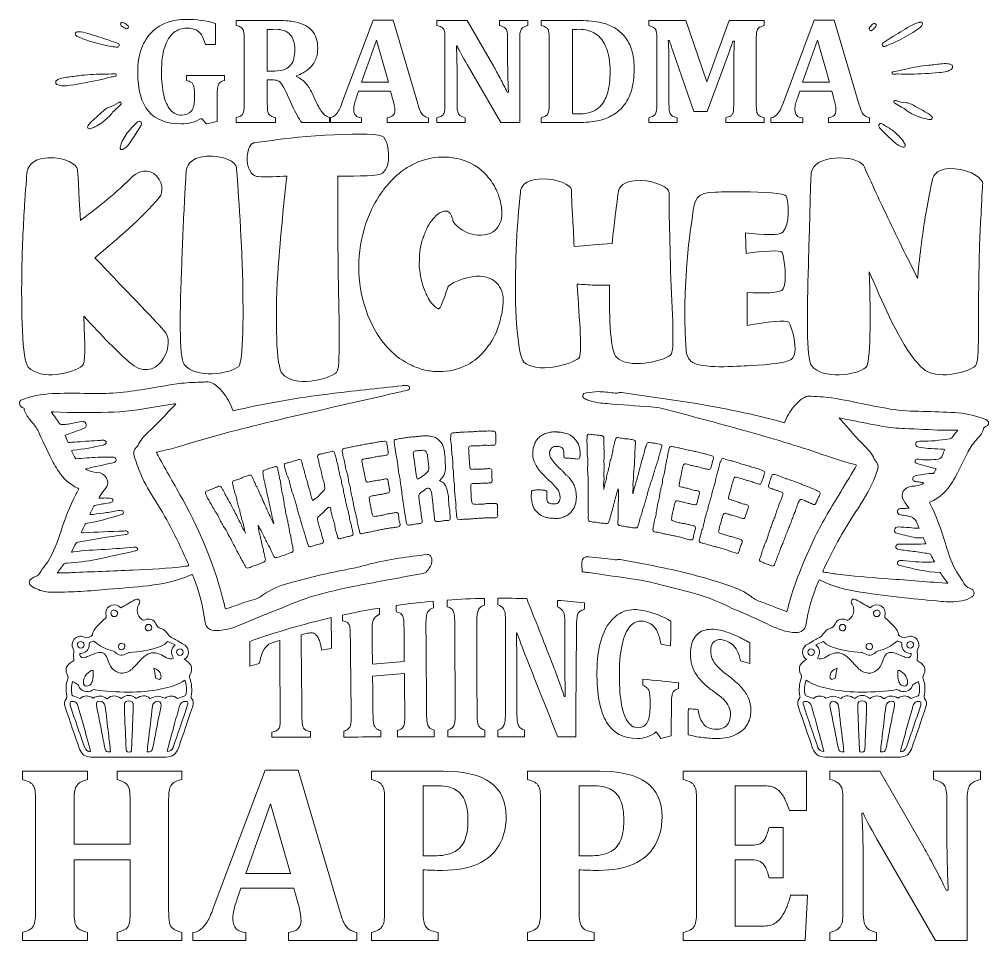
# Model space of a CAD drawing. Header units: inches. Extents: x 112 to 968, y -947 to -133.
import ezdxf

# ---------------------------------------------------------------- set-up
doc = ezdxf.new("R2010")
doc.units = ezdxf.units.IN
doc.header["$MEASUREMENT"] = 0
doc.layers.add('Layer 1', color=7, linetype='Continuous')

# ---------------------------------------------------------------- blocks, each defined once
blk = doc.blocks.new('block 4')
at = {"layer": 'Layer 1', "lineweight": 0}
blk.add_open_spline([(334.97, -767.14), (334.96, -765.67), (334.95, -764.2), (334.94, -762.74), (336.68, -762.39), (338.05, -761.95), (339.05, -761.41), (340.06, -760.87), (340.81, -760.11), (341.3, -759.14), (341.79, -758.18), (342.09, -756.95), (342.2, -755.46), (342.32, -753.98), (342.37, -752.14), (342.35, -749.95), (342.19, -727.23), (342.03, -704.51), (341.87, -681.79), (340.22, -682.25), (338.58, -682.72), (336.94, -683.2), (334.5, -683.9), (332.64, -684.77), (331.35, -685.77), (330.06, -686.77), (328.94, -688.06), (327.99, -689.64), (327.05, -691.22), (326.23, -693.19), (325.55, -695.55), (324.87, -697.92), (324.31, -700.11), (323.87, -702.15), (321.09, -702.85), (318.32, -703.56), (315.55, -704.29), (315.55, -697.03), (315.55, -689.77), (315.55, -682.51), (339.16, -674.11), (363.14, -667.1), (387.35, -661.47), (387.46, -670.51), (387.56, -679.56), (387.67, -688.6), (384.84, -689.09), (382.02, -689.59), (379.21, -690.11), (378.39, -686.81), (377.74, -684.42), (377.27, -682.9), (376.8, -681.38), (376.28, -680.12), (375.72, -679.11), (375.15, -678.1), (374.55, -677.29), (373.93, -676.68), (373.31, -676.07), (372.64, -675.62), (371.94, -675.34), (371.24, -675.05), (370.37, -674.92), (369.32, -674.95), (368.27, -674.98), (366.91, -675.2), (365.23, -675.61), (363.76, -675.97), (362.29, -676.34), (360.81, -676.71), (361.05, -700.77), (361.29, -724.82), (361.53, -748.88), (361.55, -751.44), (361.63, -753.38), (361.77, -754.7), (361.91, -756.02), (362.14, -757.09), (362.48, -757.9), (362.82, -758.72), (363.23, -759.37), (363.71, -759.87), (364.19, -760.37), (364.86, -760.82), (365.71, -761.22), (366.56, -761.61), (367.71, -761.93), (369.16, -762.15), (369.18, -763.77), (369.19, -765.4), (369.21, -767.02), (357.8, -767.06), (346.38, -767.1), (334.97, -767.14)], degree=3, knots=[0, 0, 0, 0, 1, 1, 1, 2, 2, 2, 3, 3, 3, 4, 4, 4, 5, 5, 5, 6, 6, 6, 7, 7, 7, 8, 8, 8, 9, 9, 9, 10, 10, 10, 11, 11, 11, 12, 12, 12, 13, 13, 13, 14, 14, 14, 15, 15, 15, 16, 16, 16, 17, 17, 17, 18, 18, 18, 19, 19, 19, 20, 20, 20, 21, 21, 21, 22, 22, 22, 23, 23, 23, 24, 24, 24, 25, 25, 25, 26, 26, 26, 27, 27, 27, 28, 28, 28, 29, 29, 29, 30, 30, 30, 31, 31, 31, 31], dxfattribs=at)
blk = doc.blocks.new('block 5')
at = {"layer": 'Layer 1', "lineweight": 0}
blk.add_open_spline([(471.62, -744.9), (471.65, -749.38), (471.81, -752.44), (472.09, -754.1), (472.37, -755.76), (472.93, -757.14), (473.77, -758.23), (474.6, -759.34), (476.12, -760.26), (478.32, -761.01), (478.34, -762.94), (478.35, -764.87), (478.36, -766.8), (467.56, -766.81), (456.76, -766.83), (445.97, -766.84), (445.95, -764.97), (445.93, -763.1), (445.91, -761.23), (448.31, -760.36), (449.85, -759.49), (450.54, -758.63), (451.24, -757.77), (451.73, -756.55), (452, -754.97), (452.28, -753.4), (452.39, -750.18), (452.35, -745.33), (452.24, -733.88), (452.14, -722.42), (452.03, -710.97), (442.65, -711.56), (433.27, -712.26), (423.9, -713.05), (424.03, -724.08), (424.15, -735.12), (424.27, -746.16), (424.29, -748.08), (424.35, -749.87), (424.45, -751.52), (424.55, -753.17), (424.73, -754.52), (424.99, -755.56), (425.25, -756.6), (425.62, -757.48), (426.11, -758.19), (426.59, -758.9), (427.25, -759.51), (428.08, -760.03), (428.92, -760.54), (429.93, -760.99), (431.14, -761.37), (431.16, -763.2), (431.18, -765.04), (431.2, -766.87), (420.34, -766.89), (409.48, -766.91), (398.62, -766.94), (398.6, -765.21), (398.58, -763.47), (398.56, -761.73), (400.08, -761.19), (401.29, -760.6), (402.17, -759.98), (403.05, -759.36), (403.7, -758.49), (404.13, -757.4), (404.55, -756.3), (404.81, -754.9), (404.92, -753.22), (405.02, -751.54), (405.06, -749.43), (405.03, -746.87), (404.76, -723.9), (404.5, -700.94), (404.23, -677.97), (404.2, -675.47), (404.12, -673.37), (404, -671.69), (403.88, -670), (403.59, -668.67), (403.15, -667.68), (402.7, -666.7), (402.03, -665.96), (401.13, -665.48), (400.24, -664.99), (399, -664.64), (397.43, -664.44), (397.41, -662.7), (397.39, -660.96), (397.37, -659.23), (408.2, -656.89), (419.07, -654.82), (429.98, -653.03), (430, -654.87), (430.02, -656.7), (430.04, -658.54), (427.85, -659.72), (426.36, -660.87), (425.56, -661.99), (424.76, -663.12), (424.2, -664.52), (423.89, -666.19), (423.57, -667.87), (423.44, -670.83), (423.49, -675.06), (423.59, -684.26), (423.69, -693.45), (423.79, -702.64), (433.16, -701.7), (442.54, -700.88), (451.93, -700.17), (451.85, -690.63), (451.76, -681.09), (451.67, -671.55), (451.63, -667.22), (451.47, -664.21), (451.18, -662.56), (450.9, -660.91), (450.34, -659.61), (449.52, -658.65), (448.7, -657.7), (447.16, -656.93), (444.9, -656.39), (444.88, -654.52), (444.86, -652.64), (444.84, -650.77), (455.72, -649.24), (466.63, -647.99), (477.55, -647), (477.57, -648.93), (477.58, -650.87), (477.59, -652.8), (475.76, -653.66), (474.42, -654.52), (473.59, -655.38), (472.76, -656.25), (472.17, -657.3), (471.83, -658.56), (471.48, -659.81), (471.26, -661.21), (471.17, -662.73), (471.07, -664.25), (471.04, -666.58), (471.06, -669.73), (471.25, -694.78), (471.43, -719.84), (471.62, -744.9)], degree=3, knots=[0, 0, 0, 0, 1, 1, 1, 2, 2, 2, 3, 3, 3, 4, 4, 4, 5, 5, 5, 6, 6, 6, 7, 7, 7, 8, 8, 8, 9, 9, 9, 10, 10, 10, 11, 11, 11, 12, 12, 12, 13, 13, 13, 14, 14, 14, 15, 15, 15, 16, 16, 16, 17, 17, 17, 18, 18, 18, 19, 19, 19, 20, 20, 20, 21, 21, 21, 22, 22, 22, 23, 23, 23, 24, 24, 24, 25, 25, 25, 26, 26, 26, 27, 27, 27, 28, 28, 28, 29, 29, 29, 30, 30, 30, 31, 31, 31, 32, 32, 32, 33, 33, 33, 34, 34, 34, 35, 35, 35, 36, 36, 36, 37, 37, 37, 38, 38, 38, 39, 39, 39, 40, 40, 40, 41, 41, 41, 42, 42, 42, 43, 43, 43, 44, 44, 44, 45, 45, 45, 46, 46, 46, 47, 47, 47, 48, 48, 48, 49, 49, 49, 49], dxfattribs=at)
blk = doc.blocks.new('block 6')
at = {"layer": 'Layer 1', "lineweight": 0}
blk.add_open_spline([(516.16, -744.32), (516.17, -746.41), (516.21, -748.35), (516.3, -750.13), (516.39, -751.92), (516.56, -753.38), (516.81, -754.51), (517.06, -755.65), (517.43, -756.6), (517.9, -757.37), (518.38, -758.15), (519.03, -758.82), (519.86, -759.38), (520.69, -759.95), (521.71, -760.44), (522.91, -760.86), (522.91, -762.83), (522.92, -764.8), (522.92, -766.77), (512.06, -766.77), (501.2, -766.78), (490.34, -766.79), (490.33, -764.84), (490.32, -762.9), (490.31, -760.95), (491.84, -760.36), (493.04, -759.71), (493.93, -759.03), (494.82, -758.35), (495.47, -757.39), (495.9, -756.18), (496.33, -754.96), (496.61, -753.42), (496.72, -751.56), (496.84, -749.69), (496.89, -747.34), (496.87, -744.5), (496.75, -718.95), (496.63, -693.41), (496.51, -667.87), (496.5, -665.02), (496.43, -662.69), (496.32, -660.86), (496.21, -659.03), (495.93, -657.52), (495.48, -656.33), (495.04, -655.15), (494.36, -654.22), (493.46, -653.57), (492.55, -652.91), (491.3, -652.34), (489.71, -651.87), (489.7, -649.92), (489.69, -647.97), (489.68, -646.02), (500.68, -645.24), (511.69, -644.73), (522.71, -644.49), (522.72, -646.46), (522.72, -648.44), (522.72, -650.41), (521, -651.1), (519.74, -651.83), (518.92, -652.6), (518.11, -653.37), (517.49, -654.29), (517.07, -655.37), (516.66, -656.46), (516.36, -657.87), (516.2, -659.6), (516.04, -661.34), (515.96, -663.87), (515.97, -667.21), (516.03, -692.92), (516.1, -718.62), (516.16, -744.32)], degree=3, knots=[0, 0, 0, 0, 1, 1, 1, 2, 2, 2, 3, 3, 3, 4, 4, 4, 5, 5, 5, 6, 6, 6, 7, 7, 7, 8, 8, 8, 9, 9, 9, 10, 10, 10, 11, 11, 11, 12, 12, 12, 13, 13, 13, 14, 14, 14, 15, 15, 15, 16, 16, 16, 17, 17, 17, 18, 18, 18, 19, 19, 19, 20, 20, 20, 21, 21, 21, 22, 22, 22, 23, 23, 23, 24, 24, 24, 25, 25, 25, 25], dxfattribs=at)
blk = doc.blocks.new('block 7')
at = {"layer": 'Layer 1', "lineweight": 0}
blk.add_open_spline([(610.96, -648.52), (610.95, -650.43), (610.93, -652.33), (610.92, -654.24), (609.24, -654.81), (608.05, -655.33), (607.36, -655.78), (606.67, -656.23), (606.07, -656.87), (605.59, -657.69), (605.1, -658.52), (604.73, -659.81), (604.46, -661.56), (604.2, -663.31), (604.05, -666.01), (604.02, -669.68), (603.78, -702.05), (603.53, -734.43), (603.29, -766.81), (598.04, -766.8), (592.78, -766.8), (587.53, -766.79), (578.35, -743.9), (569.11, -720.6), (559.79, -697.22), (556.02, -687.73), (553.23, -680.28), (551.45, -674.87), (551.26, -674.87), (551.07, -674.86), (550.88, -674.86), (551.28, -687.71), (551.46, -701.27), (551.43, -715.54), (551.42, -725.15), (551.4, -734.76), (551.38, -744.38), (551.38, -748.86), (551.53, -751.99), (551.84, -753.78), (552.14, -755.58), (552.7, -757), (553.5, -758.04), (554.31, -759.09), (555.83, -760.03), (558.06, -760.87), (558.06, -762.84), (558.05, -764.81), (558.05, -766.77), (550.23, -766.77), (542.41, -766.77), (534.59, -766.77), (534.59, -764.8), (534.59, -762.82), (534.59, -760.85), (536.12, -760.25), (537.33, -759.6), (538.22, -758.88), (539.11, -758.16), (539.77, -757.19), (540.21, -755.96), (540.65, -754.74), (540.93, -753.2), (541.05, -751.34), (541.18, -749.49), (541.24, -747.16), (541.24, -744.35), (541.26, -718.49), (541.27, -692.64), (541.28, -666.78), (541.29, -662.29), (541.15, -659.2), (540.88, -657.49), (540.61, -655.79), (540.04, -654.37), (539.18, -653.23), (538.32, -652.09), (536.78, -651.1), (534.56, -650.27), (534.56, -648.29), (534.56, -646.32), (534.56, -644.34), (543.06, -644.32), (551.56, -644.45), (560.06, -644.75), (567.44, -663.34), (574.77, -681.94), (582.05, -700.37), (583.4, -703.85), (585.17, -708.55), (587.34, -714.45), (589.51, -720.35), (591.43, -725.9), (593.1, -731.1), (593.43, -731.11), (593.76, -731.12), (594.09, -731.13), (593.73, -717.12), (593.6, -701.82), (593.71, -685.23), (593.74, -679.78), (593.78, -674.33), (593.81, -668.88), (593.84, -665.07), (593.75, -662.31), (593.55, -660.6), (593.36, -658.88), (593.04, -657.57), (592.61, -656.65), (592.17, -655.74), (591.59, -654.96), (590.87, -654.31), (590.13, -653.67), (588.91, -652.93), (587.2, -652.1), (587.21, -650.16), (587.23, -648.21), (587.24, -646.27), (595.16, -646.88), (603.07, -647.63), (610.96, -648.52)], degree=3, knots=[0, 0, 0, 0, 1, 1, 1, 2, 2, 2, 3, 3, 3, 4, 4, 4, 5, 5, 5, 6, 6, 6, 7, 7, 7, 8, 8, 8, 9, 9, 9, 10, 10, 10, 11, 11, 11, 12, 12, 12, 13, 13, 13, 14, 14, 14, 15, 15, 15, 16, 16, 16, 17, 17, 17, 18, 18, 18, 19, 19, 19, 20, 20, 20, 21, 21, 21, 22, 22, 22, 23, 23, 23, 24, 24, 24, 25, 25, 25, 26, 26, 26, 27, 27, 27, 28, 28, 28, 29, 29, 29, 30, 30, 30, 31, 31, 31, 32, 32, 32, 33, 33, 33, 34, 34, 34, 35, 35, 35, 36, 36, 36, 37, 37, 37, 38, 38, 38, 39, 39, 39, 40, 40, 40, 40], dxfattribs=at)
blk = doc.blocks.new('block 8')
at = {"layer": 'Layer 1', "lineweight": 0}
blk.add_open_spline([(687.37, -664.6), (687.29, -671.9), (687.2, -679.19), (687.12, -686.49), (684.3, -685.98), (681.47, -685.49), (678.64, -685.01), (677.75, -680.46), (676.7, -676.86), (675.51, -674.24), (674.32, -671.62), (672.77, -669.52), (670.87, -667.96), (668.96, -666.4), (666.5, -665.33), (663.48, -664.78), (659.38, -664.04), (655.73, -665.06), (652.55, -667.88), (649.36, -670.7), (646.81, -675.68), (644.9, -682.8), (643, -689.92), (641.98, -699.18), (641.87, -710.49), (641.76, -720.23), (642.28, -728.73), (643.43, -735.92), (644.57, -743.12), (646.38, -748.7), (648.84, -752.67), (651.3, -756.65), (654.37, -758.62), (658.05, -758.68), (661.69, -758.74), (664.4, -757.36), (666.17, -754.6), (667.94, -751.83), (668.86, -747.41), (668.93, -741.28), (668.94, -740.27), (668.95, -739.26), (668.96, -738.25), (669.01, -734.2), (668.94, -731.31), (668.76, -729.56), (668.57, -727.82), (668.26, -726.5), (667.84, -725.61), (667.42, -724.72), (666.85, -723.98), (666.16, -723.39), (665.46, -722.8), (664.23, -722.08), (662.45, -721.23), (662.48, -719.45), (662.5, -717.67), (662.52, -715.9), (673.11, -716.86), (683.68, -717.96), (694.24, -719.17), (694.22, -720.84), (694.2, -722.5), (694.18, -724.17), (692.11, -724.72), (690.7, -725.45), (689.94, -726.35), (689.19, -727.24), (688.67, -728.49), (688.38, -730.08), (688.09, -731.67), (687.94, -733.93), (687.9, -736.85), (687.79, -746.51), (687.68, -756.16), (687.57, -765.82), (684.58, -766.58), (681.6, -767.34), (678.61, -768.12), (677.23, -766.24), (675.84, -764.35), (674.46, -762.44), (669.49, -766.23), (663.82, -768.2), (657.45, -768.2), (645.37, -768.22), (636.41, -763.51), (630.57, -753.76), (624.73, -744.03), (621.88, -729.14), (622.06, -709.37), (622.16, -698.98), (623.3, -689.92), (625.5, -682.28), (627.69, -674.64), (630.7, -668.61), (634.52, -664.25), (638.33, -659.89), (642.61, -657.01), (647.35, -655.61), (652.08, -654.22), (657.15, -654.07), (662.53, -655.12), (671.6, -656.9), (679.87, -660.16), (687.37, -664.6)], degree=3, knots=[0, 0, 0, 0, 1, 1, 1, 2, 2, 2, 3, 3, 3, 4, 4, 4, 5, 5, 5, 6, 6, 6, 7, 7, 7, 8, 8, 8, 9, 9, 9, 10, 10, 10, 11, 11, 11, 12, 12, 12, 13, 13, 13, 14, 14, 14, 15, 15, 15, 16, 16, 16, 17, 17, 17, 18, 18, 18, 19, 19, 19, 20, 20, 20, 21, 21, 21, 22, 22, 22, 23, 23, 23, 24, 24, 24, 25, 25, 25, 26, 26, 26, 27, 27, 27, 28, 28, 28, 29, 29, 29, 30, 30, 30, 31, 31, 31, 32, 32, 32, 33, 33, 33, 34, 34, 34, 35, 35, 35, 35], dxfattribs=at)
blk = doc.blocks.new('block 9')
at = {"layer": 'Layer 1', "lineweight": 0}
blk.add_open_spline([(711.25, -742.59), (712.23, -748.42), (713.91, -752.78), (716.3, -755.65), (718.69, -758.53), (722.22, -759.98), (726.88, -760.09), (729.32, -760.16), (731.51, -759.75), (733.46, -758.91), (735.41, -758.06), (736.97, -756.67), (738.16, -754.74), (739.35, -752.81), (739.95, -750.38), (739.96, -747.42), (739.98, -744.68), (739.51, -742.26), (738.58, -740.14), (737.65, -738.03), (736.14, -735.94), (734.06, -733.85), (731.98, -731.76), (729.08, -729.43), (725.36, -726.81), (722.17, -724.59), (719.29, -722.3), (716.72, -719.94), (714.16, -717.58), (711.97, -715.04), (710.17, -712.31), (708.36, -709.58), (706.97, -706.65), (706, -703.54), (705.02, -700.42), (704.56, -697), (704.59, -693.3), (704.66, -687.24), (705.96, -682.34), (708.5, -678.73), (711.04, -675.13), (714.68, -672.91), (719.41, -672.12), (724.13, -671.34), (729.58, -671.97), (735.73, -673.94), (739.33, -675.09), (742.76, -676.44), (746.03, -677.95), (749.29, -679.46), (753.01, -681.45), (757.19, -683.89), (757.19, -689.91), (757.19, -695.93), (757.18, -701.95), (754.42, -701.2), (751.64, -700.47), (748.87, -699.74), (748.11, -696.16), (747.13, -693.18), (745.95, -690.82), (744.76, -688.46), (743.28, -686.52), (741.5, -685.02), (739.73, -683.53), (737.48, -682.36), (734.77, -681.57), (732.45, -680.9), (730.38, -680.76), (728.54, -681.17), (726.71, -681.59), (725.25, -682.58), (724.17, -684.15), (723.1, -685.73), (722.55, -687.84), (722.53, -690.47), (722.5, -693.19), (722.94, -695.65), (723.84, -697.83), (724.75, -700.01), (726.27, -702.27), (728.42, -704.57), (730.57, -706.87), (733.71, -709.6), (737.81, -712.71), (742.82, -716.52), (746.75, -719.96), (749.62, -723.08), (752.49, -726.2), (754.61, -729.35), (755.98, -732.57), (757.35, -735.79), (758.03, -739.35), (758.03, -743.32), (758.03, -748.41), (756.86, -752.71), (754.51, -756.41), (752.16, -760.09), (748.72, -762.97), (744.21, -765.03), (739.69, -767.09), (734.47, -768.2), (728.56, -768.2), (724.34, -768.2), (719.94, -767.94), (715.38, -767.38), (710.82, -766.82), (706.53, -765.99), (702.53, -764.86), (702.61, -757.25), (702.7, -749.63), (702.78, -742.02), (705.6, -742.2), (708.43, -742.39), (711.25, -742.59)], degree=3, knots=[0, 0, 0, 0, 1, 1, 1, 2, 2, 2, 3, 3, 3, 4, 4, 4, 5, 5, 5, 6, 6, 6, 7, 7, 7, 8, 8, 8, 9, 9, 9, 10, 10, 10, 11, 11, 11, 12, 12, 12, 13, 13, 13, 14, 14, 14, 15, 15, 15, 16, 16, 16, 17, 17, 17, 18, 18, 18, 19, 19, 19, 20, 20, 20, 21, 21, 21, 22, 22, 22, 23, 23, 23, 24, 24, 24, 25, 25, 25, 26, 26, 26, 27, 27, 27, 28, 28, 28, 29, 29, 29, 30, 30, 30, 31, 31, 31, 32, 32, 32, 33, 33, 33, 34, 34, 34, 35, 35, 35, 36, 36, 36, 37, 37, 37, 38, 38, 38, 38], dxfattribs=at)
blk = doc.blocks.new('block 3')
at = {"layer": 'Layer 1'}
for name in ['block 5', 'block 6', 'block 7', 'block 8', 'block 4', 'block 9']:
    blk.add_blockref(name, (0, 0), dxfattribs=at)
blk = doc.blocks.new('block 11')
at = {"layer": 'Layer 1', "lineweight": 0}
blk.add_open_spline([(343.84, -607), (342.73, -607.38), (342.18, -607.5), (341.6, -607.71), (340.86, -607.96), (340.12, -608.22), (339.38, -608.47), (338.53, -608.77), (337.24, -608.3), (336.78, -607.49), (336.28, -606.58), (336.08, -606.02), (335.92, -605.56), (335.75, -605.1), (335.45, -604.57), (335.06, -603.62), (334.54, -602.66), (334.3, -602.16), (334.14, -601.71), (333.92, -601.27), (333.62, -600.74), (333.2, -599.74), (332.7, -598.83), (332.36, -598.37), (332.14, -597.93), (331.82, -597.53), (331.57, -596.99), (331.06, -596.08), (330.55, -595.16), (330.3, -594.62), (330.14, -594.16), (329.92, -593.73), (329.67, -593.18), (329.16, -592.27), (328.74, -591.27), (328.45, -590.8), (328.29, -590.34), (328.04, -589.8), (327.87, -589.34), (327.35, -588.38), (326.87, -587.57), (326.62, -587.03), (326.42, -586.64), (326.16, -586.1), (325.82, -585.65), (325.38, -584.6), (324.85, -583.64), (324.54, -583.11), (324.32, -582.68), (324.1, -582.24), (323.75, -581.79), (323.35, -580.84), (322.87, -580.03), (322.73, -580.14), (322.87, -581.07), (323.05, -582.1), (323.13, -582.65), (323.23, -583.12), (323.23, -583.64), (323.38, -584.22), (323.56, -585.25), (323.88, -586.29), (323.95, -586.83), (324.12, -587.29), (324.23, -587.77), (324.43, -588.33), (324.61, -589.36), (324.82, -590.43), (324.97, -591.01), (325.08, -591.49), (325.24, -591.95), (325.37, -592.48), (325.58, -593.56), (325.77, -594.58), (325.92, -595.16), (326.03, -595.64), (326.14, -596.12), (326.22, -596.67), (326.53, -597.7), (326.72, -598.73), (326.87, -599.3), (326.98, -599.78), (327.1, -600.26), (327.23, -600.79), (327.44, -601.86), (327.63, -602.89), (327.78, -603.47), (327.94, -603.93), (328.06, -604.4), (328.21, -604.98), (328.4, -606.01), (328.7, -606.99), (328.8, -607.59), (328.81, -608.11), (328.92, -608.59), (329, -609.13), (329.21, -610.2), (329.37, -611.13), (328.77, -612.1), (327.88, -612.43), (326.78, -612.83), (326.22, -613.1), (325.64, -613.32), (325.08, -613.58), (324.52, -613.85), (323.42, -614.27), (322.32, -614.69), (321.63, -614.95), (321.14, -615.08), (320.57, -615.3), (319.97, -615.47), (318.87, -615.89), (318.1, -616.19), (317.33, -616.49), (316.57, -616.79), (316.1, -616.97), (315.4, -617.19), (314.3, -617.63), (313.41, -617.98), (312.32, -617.66), (311.82, -616.86), (311.38, -615.93), (311.08, -615.47), (310.9, -615.02), (310.72, -614.56), (310.39, -614.06), (309.99, -613.22), (309.46, -612.33), (309.25, -611.83), (308.91, -611.44), (308.68, -611.01), (308.3, -610.52), (307.9, -609.69), (307.36, -608.8), (307.16, -608.29), (306.98, -607.84), (306.74, -607.41), (306.54, -606.91), (306, -606.02), (305.6, -605.19), (305.27, -604.68), (305.04, -604.25), (304.8, -603.81), (304.49, -603.36), (304.05, -602.42), (303.55, -601.64), (303.33, -601.08), (303.09, -600.65), (302.91, -600.2), (302.71, -599.7), (302.16, -598.81), (301.72, -597.88), (301.41, -597.42), (301.17, -596.99), (301.01, -596.59), (300.7, -596.13), (300.26, -595.2), (299.71, -594.31), (299.51, -593.81), (299.32, -593.36), (299.16, -592.96), (298.92, -592.36), (298.41, -591.57), (297.97, -590.64), (297.6, -590.2), (297.36, -589.77), (297.13, -589.34), (296.83, -588.94), (296.39, -588.01), (295.84, -587.12), (295.64, -586.62), (295.45, -586.17), (295.21, -585.74), (294.96, -585.26), (294.51, -584.33), (294, -583.55), (293.72, -583.02), (293.37, -582.63), (293.04, -582.3), (292.78, -581.82), (292.23, -580.94), (291.78, -580.01), (291.47, -579.55), (291.23, -579.12), (291.06, -578.72), (290.75, -578.27), (290.3, -577.34), (289.74, -576.45), (289.6, -575.93), (289.41, -575.48), (289.23, -575.03), (288.97, -574.55), (288.52, -573.62), (288.07, -572.69), (287.76, -572.24), (287.57, -571.78), (287.35, -571.41), (287.03, -570.95), (286.59, -570.03), (286.03, -569.14), (285.77, -568.67), (285.43, -568.34), (285.08, -567.95), (284.7, -567.52), (284.25, -566.59), (283.73, -565.82), (283.48, -565.21), (283.26, -564.84), (283.02, -564.41), (282.7, -563.95), (282.25, -563.03), (281.73, -562.25), (281.5, -561.7), (281.26, -561.27), (281.01, -560.84), (280.69, -560.39), (280.24, -559.47), (279.68, -558.59), (279.47, -558.09), (279.25, -557.71), (279, -557.28), (278.68, -556.83), (278.23, -555.9), (277.66, -555.03), (277.52, -554.5), (277.33, -554.05), (277.14, -553.6), (276.88, -553.13), (276.43, -552.2), (276.01, -551.38), (276.3, -550.26), (277.24, -549.87), (278.58, -549.32), (279.3, -549.09), (279.94, -548.83), (280.84, -548.46), (281.73, -548.1), (282.63, -547.74), (283.51, -547.39), (284.39, -547.04), (285.26, -546.69), (285.91, -546.43), (286.59, -546.1), (287.94, -545.57), (288.88, -545.2), (289.98, -545.76), (290.48, -546.55), (290.92, -547.49), (291.23, -547.94), (291.46, -548.38), (291.7, -548.81), (291.93, -549.24), (292.48, -550.13), (292.91, -551.07), (293.22, -551.53), (293.44, -551.91), (293.61, -552.36), (293.87, -552.85), (294.41, -553.74), (294.84, -554.67), (295.15, -555.13), (295.37, -555.51), (295.6, -555.94), (295.97, -556.38), (296.4, -557.32), (296.79, -558.16), (297.17, -558.64), (297.41, -559.08), (297.62, -559.46), (297.87, -559.94), (298.42, -560.84), (298.84, -561.77), (299.1, -562.26), (299.27, -562.71), (299.44, -563.16), (299.6, -563.74), (300.1, -564.54), (300.53, -565.47), (300.9, -565.91), (301.13, -566.35), (301.34, -566.73), (301.65, -567.19), (302.19, -568.08), (302.61, -569.02), (302.86, -569.51), (303.02, -569.91), (303.25, -570.34), (303.5, -570.83), (303.92, -571.77), (304.42, -572.56), (304.69, -573.1), (304.87, -573.55), (305.1, -573.98), (305.4, -574.44), (305.83, -575.39), (306.21, -576.22), (306.53, -576.74), (306.76, -577.17), (306.99, -577.6), (307.37, -578.1), (307.76, -578.93), (308.18, -579.87), (308.37, -580.38), (308.55, -580.83), (308.72, -581.29), (308.91, -581.79), (309.34, -582.73), (309.87, -583.63), (310.04, -584.09), (310.38, -584.48), (310.61, -584.91), (310.99, -585.41), (311.37, -586.25), (311.75, -587.09), (311.75, -587.08), (311.48, -586.21), (311.21, -585.32), (311.05, -584.75), (310.93, -584.27), (310.76, -583.81), (310.68, -583.27), (310.37, -582.28), (310.1, -581.4), (310, -580.8), (309.99, -580.29), (309.89, -579.86), (309.81, -579.31), (309.61, -578.29), (309.31, -577.3), (309.11, -576.8), (308.96, -576.39), (308.79, -575.94), (308.6, -575.43), (308.29, -574.45), (308.09, -573.42), (307.96, -572.89), (307.86, -572.47), (307.74, -571.99), (307.67, -571.44), (307.36, -570.46), (307.09, -569.58), (307.05, -568.96), (306.93, -568.48), (306.93, -567.96), (306.76, -567.5), (306.57, -566.48), (306.26, -565.49), (306.07, -564.98), (305.84, -564.55), (305.67, -564.1), (305.46, -563.54), (305.19, -562.66), (304.89, -561.67), (304.81, -561.12), (304.81, -560.6), (304.83, -560.13), (304.76, -559.58), (304.45, -558.6), (304.15, -557.61), (304.07, -557.06), (303.98, -556.64), (303.81, -556.18), (303.73, -555.63), (303.43, -554.64), (303.28, -553.72), (302.96, -553.2), (302.79, -552.75), (302.56, -552.31), (302.37, -551.8), (302.07, -550.82), (301.88, -549.79), (301.75, -549.26), (301.65, -548.83), (301.54, -548.36), (301.41, -547.83), (301.23, -546.8), (300.93, -545.81), (300.87, -545.31), (300.7, -544.86), (300.59, -544.38), (300.52, -543.83), (300.22, -542.84), (300.07, -541.92), (300.54, -540.82), (301.54, -540.45), (302.66, -540.04), (303.23, -539.94), (303.78, -539.8), (304.27, -539.68), (304.95, -539.54), (305.96, -539.18), (307.08, -538.77), (307.63, -538.46), (308.09, -538.24), (308.6, -538), (309.1, -537.7), (310.22, -537.31), (311.35, -536.91), (311.88, -536.72), (312.43, -536.58), (313.16, -536.33), (313.89, -536.07), (314.62, -535.82), (315.63, -535.47), (317.02, -535.85), (317.38, -536.7), (317.89, -537.61), (318.01, -538.14), (318.17, -538.6), (318.38, -539.04), (318.5, -539.57), (319.01, -540.49), (319.37, -541.34), (319.62, -541.88), (319.84, -542.32), (319.99, -542.78), (320.23, -543.28), (320.62, -544.23), (321.13, -545.14), (321.42, -545.61), (321.62, -546), (321.84, -546.44), (322.19, -546.9), (322.58, -547.85), (323.08, -548.76), (323.2, -549.3), (323.36, -549.76), (323.51, -550.22), (323.75, -550.71), (324.14, -551.66), (324.49, -552.52), (324.86, -553.02), (325.07, -553.46), (325.29, -553.9), (325.52, -554.39), (326.02, -555.31), (326.41, -556.26), (326.58, -556.78), (326.74, -557.24), (326.88, -557.65), (327.15, -558.25), (327.5, -559.09), (327.89, -560.05), (328.12, -560.54), (328.33, -560.98), (328.49, -561.45), (328.72, -561.94), (329.11, -562.89), (329.61, -563.81), (329.84, -564.3), (330.04, -564.69), (330.25, -565.14), (330.54, -565.61), (330.92, -566.57), (331.42, -567.48), (331.54, -568.01), (331.69, -568.47), (331.85, -568.94), (332.08, -569.43), (332.47, -570.39), (332.96, -571.3), (333.18, -571.75), (333.5, -572.15), (333.71, -572.59), (334, -573.07), (334.49, -573.99), (334.84, -574.84), (335.14, -575.37), (335.3, -575.83), (335.51, -576.27), (335.68, -576.79), (336.18, -577.7), (336.58, -578.54), (336.71, -578.55), (336.58, -577.62), (336.31, -576.63), (336.12, -576.07), (335.98, -575.66), (335.83, -575.2), (335.6, -574.7), (335.44, -573.67), (335.17, -572.68), (335.11, -572.12), (335.01, -571.64), (334.91, -571.16), (334.84, -570.56), (334.6, -569.67), (334.33, -568.67), (334.27, -568.12), (334.17, -567.64), (334.08, -567.16), (334.02, -566.61), (333.75, -565.62), (333.63, -564.69), (333.5, -564.1), (333.34, -563.64), (333.25, -563.16), (333.13, -562.63), (332.98, -561.59), (332.71, -560.6), (332.6, -560.07), (332.5, -559.58), (332.42, -559.16), (332.31, -558.62), (332.04, -557.63), (331.89, -556.6), (331.72, -556.08), (331.56, -555.62), (331.41, -555.16), (331.24, -554.64), (331.09, -553.61), (330.82, -552.61), (330.77, -552.06), (330.63, -551.65), (330.54, -551.17), (330.42, -550.63), (330.16, -549.64), (330.01, -548.61), (329.9, -548.07), (329.8, -547.59), (329.71, -547.11), (329.64, -546.51), (329.41, -545.61), (329.26, -544.58), (329.09, -544.06), (329, -543.58), (328.84, -543.12), (328.79, -542.57), (328.53, -541.57), (328.38, -540.54), (328.16, -540.04), (328, -539.58), (327.85, -539.11), (327.74, -538.58), (327.48, -537.59), (327.37, -536.65), (327.24, -536.07), (327.27, -535.55), (327.29, -535.02), (327.29, -534.4), (327.06, -533.51), (326.9, -532.42), (327.39, -531.69), (328.4, -531.36), (329.59, -530.98), (330.23, -530.71), (330.75, -530.49), (331.39, -530.23), (331.97, -529.99), (333.16, -529.61), (334.36, -529.23), (335.01, -529.02), (335.57, -528.91), (336.38, -528.65), (337.2, -528.4), (338.02, -528.15), (338.97, -527.85), (339.75, -528.46), (339.96, -529.36), (340.2, -530.36), (340.24, -530.91), (340.38, -531.38), (340.51, -531.79), (340.55, -532.35), (340.79, -533.35), (340.92, -534.39), (341.08, -534.9), (341.22, -535.37), (341.3, -535.85), (341.48, -536.42), (341.57, -537.36), (341.82, -538.36), (341.92, -538.9), (342.06, -539.36), (342.15, -539.84), (342.36, -540.34), (342.49, -541.38), (342.73, -542.38), (342.72, -542.95), (342.79, -543.39), (342.87, -543.87), (342.97, -544.4), (343.1, -545.44), (343.35, -546.44), (343.33, -547.01), (343.4, -547.44), (343.49, -547.93), (343.48, -548.5), (343.72, -549.5), (343.82, -550.43), (344.02, -551.05), (344.14, -551.46), (344.29, -551.93), (344.45, -552.45), (344.58, -553.48), (344.83, -554.48), (344.88, -555.03), (344.95, -555.47), (345.09, -555.93), (345.14, -556.49), (345.39, -557.48), (345.52, -558.52), (345.63, -559.05), (345.71, -559.54), (345.67, -560), (345.83, -560.52), (345.97, -561.55), (346.22, -562.55), (346.27, -563.11), (346.34, -563.54), (346.43, -564.02), (346.53, -564.55), (346.67, -565.59), (346.92, -566.59), (346.91, -567.16), (347.04, -567.57), (347.13, -568.05), (347.13, -568.62), (347.38, -569.62), (347.52, -570.66), (347.74, -571.15), (347.88, -571.62), (348.08, -572.07), (348.19, -572.6), (348.45, -573.6), (348.55, -574.53), (348.68, -575.12), (348.82, -575.58), (348.91, -576.06), (349.02, -576.6), (349.16, -577.63), (349.39, -578.52), (349.45, -579.13), (349.55, -579.61), (349.69, -580.07), (349.8, -580.6), (349.94, -581.64), (350.2, -582.64), (350.25, -583.19), (350.33, -583.62), (350.42, -584.1), (350.53, -584.63), (350.68, -585.67), (350.93, -586.66), (351.04, -587.2), (351.12, -587.63), (351.27, -588.09), (351.37, -588.62), (351.63, -589.62), (351.78, -590.65), (351.83, -591.2), (351.93, -591.68), (351.9, -592.15), (351.95, -592.7), (352.21, -593.7), (352.36, -594.73), (352.58, -595.23), (352.67, -595.71), (352.82, -596.17), (352.93, -596.71), (353.19, -597.7), (353.42, -598.6), (353.44, -599.22), (353.53, -599.7), (353.52, -600.21), (353.7, -600.78), (353.82, -601.71), (354.05, -602.6), (353.48, -603.58), (352.58, -603.87), (351.52, -604.21), (350.89, -604.47), (350.43, -604.68), (349.85, -604.87), (349.34, -605.1), (348.22, -605.47), (347.11, -605.84), (346.59, -606.07), (346.01, -606.26), (345.29, -606.51), (344.56, -606.75), (343.84, -607)], degree=3, knots=[0, 0, 0, 0, 1, 1, 1, 2, 2, 2, 3, 3, 3, 4, 4, 4, 5, 5, 5, 6, 6, 6, 7, 7, 7, 8, 8, 8, 9, 9, 9, 10, 10, 10, 11, 11, 11, 12, 12, 12, 13, 13, 13, 14, 14, 14, 15, 15, 15, 16, 16, 16, 17, 17, 17, 18, 18, 18, 19, 19, 19, 20, 20, 20, 21, 21, 21, 22, 22, 22, 23, 23, 23, 24, 24, 24, 25, 25, 25, 26, 26, 26, 27, 27, 27, 28, 28, 28, 29, 29, 29, 30, 30, 30, 31, 31, 31, 32, 32, 32, 33, 33, 33, 34, 34, 34, 35, 35, 35, 36, 36, 36, 37, 37, 37, 38, 38, 38, 39, 39, 39, 40, 40, 40, 41, 41, 41, 42, 42, 42, 43, 43, 43, 44, 44, 44, 45, 45, 45, 46, 46, 46, 47, 47, 47, 48, 48, 48, 49, 49, 49, 50, 50, 50, 51, 51, 51, 52, 52, 52, 53, 53, 53, 54, 54, 54, 55, 55, 55, 56, 56, 56, 57, 57, 57, 58, 58, 58, 59, 59, 59, 60, 60, 60, 61, 61, 61, 62, 62, 62, 63, 63, 63, 64, 64, 64, 65, 65, 65, 66, 66, 66, 67, 67, 67, 68, 68, 68, 69, 69, 69, 70, 70, 70, 71, 71, 71, 72, 72, 72, 73, 73, 73, 74, 74, 74, 75, 75, 75, 76, 76, 76, 77, 77, 77, 78, 78, 78, 79, 79, 79, 80, 80, 80, 81, 81, 81, 82, 82, 82, 83, 83, 83, 84, 84, 84, 85, 85, 85, 86, 86, 86, 87, 87, 87, 88, 88, 88, 89, 89, 89, 90, 90, 90, 91, 91, 91, 92, 92, 92, 93, 93, 93, 94, 94, 94, 95, 95, 95, 96, 96, 96, 97, 97, 97, 98, 98, 98, 99, 99, 99, 100, 100, 100, 101, 101, 101, 102, 102, 102, 103, 103, 103, 104, 104, 104, 105, 105, 105, 106, 106, 106, 107, 107, 107, 108, 108, 108, 109, 109, 109, 110, 110, 110, 111, 111, 111, 112, 112, 112, 113, 113, 113, 114, 114, 114, 115, 115, 115, 116, 116, 116, 117, 117, 117, 118, 118, 118, 119, 119, 119, 120, 120, 120, 121, 121, 121, 122, 122, 122, 123, 123, 123, 124, 124, 124, 125, 125, 125, 126, 126, 126, 127, 127, 127, 128, 128, 128, 129, 129, 129, 130, 130, 130, 131, 131, 131, 132, 132, 132, 133, 133, 133, 134, 134, 134, 135, 135, 135, 136, 136, 136, 137, 137, 137, 138, 138, 138, 139, 139, 139, 140, 140, 140, 141, 141, 141, 142, 142, 142, 143, 143, 143, 144, 144, 144, 145, 145, 145, 146, 146, 146, 147, 147, 147, 148, 148, 148, 149, 149, 149, 150, 150, 150, 151, 151, 151, 152, 152, 152, 153, 153, 153, 154, 154, 154, 155, 155, 155, 156, 156, 156, 157, 157, 157, 158, 158, 158, 159, 159, 159, 160, 160, 160, 161, 161, 161, 162, 162, 162, 163, 163, 163, 164, 164, 164, 165, 165, 165, 166, 166, 166, 167, 167, 167, 168, 168, 168, 169, 169, 169, 170, 170, 170, 171, 171, 171, 172, 172, 172, 173, 173, 173, 174, 174, 174, 175, 175, 175, 176, 176, 176, 177, 177, 177, 178, 178, 178, 179, 179, 179, 180, 180, 180, 181, 181, 181, 182, 182, 182, 183, 183, 183, 184, 184, 184, 185, 185, 185, 186, 186, 186, 187, 187, 187, 188, 188, 188, 189, 189, 189, 190, 190, 190, 191, 191, 191, 192, 192, 192, 193, 193, 193, 194, 194, 194, 195, 195, 195, 196, 196, 196, 197, 197, 197, 198, 198, 198, 199, 199, 199, 200, 200, 200, 201, 201, 201, 202, 202, 202, 203, 203, 203, 204, 204, 204, 205, 205, 205, 206, 206, 206, 207, 207, 207, 208, 208, 208, 209, 209, 209, 210, 210, 210, 211, 211, 211, 212, 212, 212, 213, 213, 213, 214, 214, 214, 215, 215, 215, 216, 216, 216, 217, 217, 217, 218, 218, 218, 219, 219, 219, 220, 220, 220, 221, 221, 221, 222, 222, 222, 223, 223, 223, 224, 224, 224, 225, 225, 225, 226, 226, 226, 227, 227, 227, 227], dxfattribs=at)
blk = doc.blocks.new('block 12')
at = {"layer": 'Layer 1', "lineweight": 0}
blk.add_open_spline([(403.71, -589.61), (403.13, -589.74), (402.56, -589.88), (401.98, -590.01), (401.11, -590.22), (400.69, -590.37), (400.26, -590.48), (399.84, -590.63), (399.41, -590.74), (398.54, -590.94), (397.68, -591.15), (397.25, -591.26), (396.83, -591.42), (396.27, -591.55), (395.71, -591.69), (395.16, -591.83), (394.24, -592.06), (393.27, -591.41), (393.05, -590.52), (392.89, -589.9), (392.74, -589.29), (392.59, -588.68), (392.48, -588.26), (392.3, -587.75), (392.07, -586.85), (391.85, -585.96), (391.66, -585.45), (391.56, -585.03), (391.4, -584.63), (391.21, -584.11), (390.99, -583.22), (390.76, -582.33), (390.74, -581.77), (390.69, -581.34), (390.75, -580.88), (390.67, -580.34), (390.45, -579.45), (390.22, -578.56), (390.04, -578.05), (389.93, -577.63), (389.81, -577.15), (389.64, -576.69), (389.42, -575.8), (389.17, -574.8), (389, -574.4), (388.84, -573.99), (388.73, -573.52), (388.51, -573.13), (388.26, -572.13), (388.03, -571.24), (387.97, -570.75), (387.85, -570.28), (387.7, -569.67), (387.55, -569.05), (387.39, -568.44), (387.17, -567.55), (387.09, -567.01), (387.04, -566.57), (386.99, -566.14), (386.97, -565.59), (386.75, -564.69), (386.53, -563.8), (385.57, -563.6), (384.78, -564.24), (384.04, -564.88), (383.67, -565.31), (383.33, -565.62), (382.99, -565.93), (382.61, -566.31), (381.88, -567), (381.26, -567.6), (380.88, -567.98), (380.56, -568.35), (380.18, -568.73), (379.85, -569.09), (379.14, -569.78), (378.41, -570.42), (378.02, -570.75), (377.61, -571.03), (377.22, -571.36), (376.83, -571.69), (376.11, -572.33), (375.34, -573.04), (375.05, -574.36), (375.29, -575.25), (375.53, -576.13), (375.67, -576.66), (375.73, -577.09), (375.86, -577.56), (375.95, -578.1), (376.19, -578.99), (376.43, -579.87), (376.63, -580.38), (376.76, -580.85), (376.93, -581.25), (377.07, -581.77), (377.31, -582.66), (377.58, -583.65), (377.77, -584.11), (377.88, -584.53), (378.05, -585.15), (378.22, -585.78), (378.39, -586.41), (378.64, -587.3), (378.78, -587.82), (378.95, -588.22), (379.12, -588.85), (379.29, -589.47), (379.46, -590.1), (379.63, -590.73), (379.8, -591.35), (379.97, -591.98), (380.14, -592.59), (380.3, -593.2), (380.47, -593.81), (380.71, -594.7), (380.11, -595.87), (379.2, -596.12), (378.39, -596.35), (377.95, -596.41), (377.5, -596.48), (377.07, -596.6), (376.69, -596.65), (375.83, -596.89), (374.97, -597.13), (374.54, -597.26), (374.15, -597.31), (373.58, -597.48), (373.01, -597.64), (372.43, -597.8), (371.63, -598.03), (371.22, -598.21), (370.79, -598.33), (370.38, -598.51), (369.96, -598.69), (369.16, -598.92), (368.25, -599.19), (367.19, -598.54), (366.93, -597.66), (366.74, -597.02), (366.55, -596.39), (366.36, -595.75), (366.27, -595.26), (366.12, -594.74), (365.82, -593.76), (365.53, -592.77), (365.33, -592.27), (365.2, -591.85), (365.06, -591.39), (364.85, -590.88), (364.56, -589.9), (364.27, -588.91), (364.17, -588.37), (364.05, -587.96), (363.91, -587.49), (363.81, -586.96), (363.52, -585.97), (363.22, -584.99), (363.02, -584.48), (362.82, -584.03), (362.7, -583.62), (362.49, -583.12), (362.2, -582.13), (361.9, -581.14), (361.75, -580.63), (361.67, -580.14), (361.48, -579.5), (361.29, -578.86), (361.1, -578.22), (360.9, -577.56), (360.71, -576.91), (360.51, -576.25), (360.37, -575.78), (360.18, -575.33), (359.89, -574.35), (359.59, -573.36), (359.5, -572.82), (359.36, -572.36), (359.28, -571.88), (359.14, -571.41), (358.84, -570.42), (358.65, -569.76), (358.45, -569.1), (358.26, -568.45), (358.06, -567.79), (357.87, -567.13), (357.67, -566.48), (357.38, -565.49), (357.3, -565.01), (357.22, -564.52), (357.08, -564.05), (356.98, -563.52), (356.69, -562.53), (356.4, -561.55), (356.24, -561.03), (356.06, -560.63), (355.87, -559.97), (355.67, -559.32), (355.48, -558.66), (355.19, -557.67), (355.03, -557.15), (354.97, -556.72), (354.83, -556.26), (354.73, -555.72), (354.44, -554.73), (354.15, -553.75), (353.88, -553.26), (353.68, -552.81), (353.5, -552.41), (353.23, -551.93), (352.94, -550.94), (352.74, -550.29), (352.55, -549.63), (352.35, -548.97), (352.27, -548.49), (352.14, -548.02), (351.84, -547.03), (351.55, -546.04), (351.45, -545.51), (351.37, -545.03), (351.29, -544.54), (351.21, -544.06), (350.92, -543.07), (350.61, -542.03), (350.47, -541.57), (350.4, -541.08), (350.2, -540.43), (350.01, -539.77), (349.81, -539.11), (349.52, -538.12), (349.26, -537.69), (349.06, -537.24), (348.87, -536.79), (348.59, -536.31), (348.3, -535.32), (348.11, -534.68), (347.92, -534.04), (347.73, -533.4), (347.54, -532.75), (347.34, -532.09), (347.15, -531.43), (346.95, -530.77), (346.76, -530.12), (346.56, -529.46), (346.37, -528.82), (346.18, -528.18), (345.99, -527.54), (345.73, -526.66), (346.49, -525.47), (347.51, -525.17), (348.41, -524.91), (348.9, -524.82), (349.4, -524.73), (349.89, -524.64), (350.33, -524.58), (351.29, -524.3), (352.25, -524.02), (352.71, -523.83), (353.12, -523.66), (353.59, -523.47), (354.05, -523.29), (355.01, -523.01), (355.63, -522.84), (356.26, -522.66), (356.88, -522.49), (357.5, -522.32), (358.12, -522.15), (358.74, -521.97), (359.77, -521.69), (361.03, -522.3), (361.27, -523.19), (361.52, -524.07), (361.6, -524.61), (361.67, -525.1), (361.72, -525.53), (361.73, -526.04), (362, -527.03), (362.27, -528.02), (362.46, -528.48), (362.57, -528.89), (362.7, -529.36), (362.89, -529.82), (363.16, -530.81), (363.33, -531.43), (363.5, -532.06), (363.67, -532.69), (363.84, -533.31), (364.02, -533.94), (364.19, -534.57), (364.46, -535.56), (364.64, -536.01), (364.76, -536.43), (364.89, -536.9), (365.09, -537.41), (365.33, -538.3), (365.6, -539.29), (365.79, -539.74), (365.92, -540.21), (366.03, -540.63), (366.22, -541.09), (366.49, -542.08), (366.73, -542.97), (366.83, -543.55), (366.88, -543.99), (367.01, -544.46), (367.1, -545), (367.34, -545.88), (367.61, -546.88), (367.79, -547.33), (367.92, -547.8), (368.09, -548.2), (368.28, -548.66), (368.55, -549.65), (368.79, -550.54), (368.89, -551.13), (369.01, -551.55), (369.13, -552.02), (369.22, -552.55), (369.46, -553.44), (369.64, -554.09), (369.81, -554.73), (369.99, -555.37), (370.16, -556), (370.33, -556.63), (370.5, -557.25), (370.74, -558.14), (371.27, -558.28), (372.05, -557.56), (372.78, -556.86), (373.2, -556.58), (373.61, -556.3), (374.02, -555.97), (374.43, -555.69), (375.18, -555.04), (375.91, -554.34), (376.23, -553.93), (376.64, -553.6), (376.97, -553.23), (377.29, -552.81), (378.04, -552.17), (378.78, -551.47), (379.12, -551.11), (379.52, -550.78), (379.86, -550.41), (380.2, -550.05), (380.96, -549.41), (381.7, -548.72), (382.03, -547.57), (381.82, -546.73), (381.57, -545.74), (381.55, -545.18), (381.5, -544.75), (381.44, -544.26), (381.38, -543.77), (381.13, -542.78), (380.88, -541.78), (380.71, -541.32), (380.53, -540.86), (380.35, -540.4), (380.18, -539.95), (379.92, -538.95), (379.67, -537.95), (379.55, -537.48), (379.5, -536.99), (379.38, -536.52), (379.32, -536.03), (379.07, -535.04), (378.82, -534.04), (378.76, -533.55), (378.7, -533.06), (378.59, -532.64), (378.58, -532.09), (378.33, -531.09), (378.11, -530.2), (377.84, -529.65), (377.66, -529.19), (377.5, -528.79), (377.25, -528.29), (377, -527.3), (376.77, -526.4), (376.75, -525.8), (376.7, -525.36), (376.64, -524.87), (376.56, -524.28), (376.33, -523.39), (376.09, -522.39), (376.01, -521.85), (375.91, -521.43), (375.75, -520.78), (375.58, -520.13), (375.42, -519.49), (375.2, -518.6), (375.65, -517.59), (376.68, -517.33), (377.59, -517.11), (378.13, -516.97), (378.57, -516.92), (379.05, -516.8), (379.55, -516.74), (380.52, -516.5), (381.17, -516.34), (381.81, -516.19), (382.46, -516.04), (382.95, -515.97), (383.44, -515.86), (384.41, -515.63), (385.38, -515.4), (385.85, -515.23), (386.32, -515.07), (386.74, -514.92), (387.27, -514.74), (388.24, -514.51), (389.21, -514.29), (390.09, -515.03), (390.29, -515.93), (390.52, -516.94), (390.75, -517.38), (390.92, -517.84), (391.08, -518.3), (391.32, -518.8), (391.55, -519.81), (391.78, -520.81), (391.9, -521.34), (391.94, -521.77), (392.09, -522.44), (392.24, -523.11), (392.39, -523.78), (392.62, -524.78), (392.74, -525.31), (392.9, -525.72), (393, -526.19), (393.18, -526.71), (393.41, -527.71), (393.64, -528.71), (393.7, -529.25), (393.81, -529.73), (393.84, -530.17), (393.96, -530.69), (394.19, -531.7), (394.42, -532.7), (394.48, -533.24), (394.59, -533.72), (394.69, -534.14), (394.75, -534.68), (394.97, -535.68), (395.2, -536.68), (395.44, -537.19), (395.55, -537.66), (395.72, -538.12), (395.88, -538.59), (396.11, -539.59), (396.34, -540.59), (396.4, -541.13), (396.45, -541.62), (396.56, -542.09), (396.61, -542.58), (396.83, -543.58), (397.07, -544.64), (397.24, -545.1), (397.35, -545.58), (397.51, -546.04), (397.63, -546.57), (397.86, -547.57), (398.09, -548.57), (398.14, -549.06), (398.19, -549.55), (398.3, -550.03), (398.36, -550.56), (398.59, -551.57), (398.82, -552.57), (398.88, -553.11), (398.98, -553.53), (399.08, -554.01), (399.15, -554.55), (399.38, -555.55), (399.6, -556.56), (399.78, -557.07), (399.88, -557.49), (400.04, -557.96), (400.16, -558.49), (400.39, -559.49), (400.62, -560.49), (400.68, -561.03), (400.79, -561.5), (400.83, -561.94), (400.89, -562.48), (401.12, -563.48), (401.35, -564.49), (401.58, -564.99), (401.75, -565.45), (401.91, -565.91), (402.08, -566.37), (402.3, -567.38), (402.46, -568.05), (402.61, -568.71), (402.76, -569.38), (402.91, -570.05), (403.06, -570.72), (403.22, -571.39), (403.44, -572.39), (403.5, -572.88), (403.55, -573.37), (403.6, -573.85), (403.67, -574.4), (403.9, -575.4), (404.12, -576.4), (404.3, -576.92), (404.45, -577.33), (404.61, -577.79), (404.79, -578.31), (405.02, -579.31), (405.24, -580.31), (405.36, -580.84), (405.42, -581.32), (405.57, -581.98), (405.71, -582.63), (405.86, -583.28), (406.09, -584.28), (406.21, -584.81), (406.26, -585.3), (406.41, -585.95), (406.56, -586.6), (406.71, -587.25), (406.91, -588.14), (406.31, -589), (405.44, -589.2), (404.87, -589.34), (404.29, -589.47), (403.71, -589.61)], degree=3, knots=[0, 0, 0, 0, 1, 1, 1, 2, 2, 2, 3, 3, 3, 4, 4, 4, 5, 5, 5, 6, 6, 6, 7, 7, 7, 8, 8, 8, 9, 9, 9, 10, 10, 10, 11, 11, 11, 12, 12, 12, 13, 13, 13, 14, 14, 14, 15, 15, 15, 16, 16, 16, 17, 17, 17, 18, 18, 18, 19, 19, 19, 20, 20, 20, 21, 21, 21, 22, 22, 22, 23, 23, 23, 24, 24, 24, 25, 25, 25, 26, 26, 26, 27, 27, 27, 28, 28, 28, 29, 29, 29, 30, 30, 30, 31, 31, 31, 32, 32, 32, 33, 33, 33, 34, 34, 34, 35, 35, 35, 36, 36, 36, 37, 37, 37, 38, 38, 38, 39, 39, 39, 40, 40, 40, 41, 41, 41, 42, 42, 42, 43, 43, 43, 44, 44, 44, 45, 45, 45, 46, 46, 46, 47, 47, 47, 48, 48, 48, 49, 49, 49, 50, 50, 50, 51, 51, 51, 52, 52, 52, 53, 53, 53, 54, 54, 54, 55, 55, 55, 56, 56, 56, 57, 57, 57, 58, 58, 58, 59, 59, 59, 60, 60, 60, 61, 61, 61, 62, 62, 62, 63, 63, 63, 64, 64, 64, 65, 65, 65, 66, 66, 66, 67, 67, 67, 68, 68, 68, 69, 69, 69, 70, 70, 70, 71, 71, 71, 72, 72, 72, 73, 73, 73, 74, 74, 74, 75, 75, 75, 76, 76, 76, 77, 77, 77, 78, 78, 78, 79, 79, 79, 80, 80, 80, 81, 81, 81, 82, 82, 82, 83, 83, 83, 84, 84, 84, 85, 85, 85, 86, 86, 86, 87, 87, 87, 88, 88, 88, 89, 89, 89, 90, 90, 90, 91, 91, 91, 92, 92, 92, 93, 93, 93, 94, 94, 94, 95, 95, 95, 96, 96, 96, 97, 97, 97, 98, 98, 98, 99, 99, 99, 100, 100, 100, 101, 101, 101, 102, 102, 102, 103, 103, 103, 104, 104, 104, 105, 105, 105, 106, 106, 106, 107, 107, 107, 108, 108, 108, 109, 109, 109, 110, 110, 110, 111, 111, 111, 112, 112, 112, 113, 113, 113, 114, 114, 114, 115, 115, 115, 116, 116, 116, 117, 117, 117, 118, 118, 118, 119, 119, 119, 120, 120, 120, 121, 121, 121, 122, 122, 122, 123, 123, 123, 124, 124, 124, 125, 125, 125, 126, 126, 126, 127, 127, 127, 128, 128, 128, 129, 129, 129, 130, 130, 130, 131, 131, 131, 132, 132, 132, 133, 133, 133, 134, 134, 134, 135, 135, 135, 136, 136, 136, 137, 137, 137, 138, 138, 138, 139, 139, 139, 140, 140, 140, 141, 141, 141, 142, 142, 142, 143, 143, 143, 144, 144, 144, 145, 145, 145, 146, 146, 146, 147, 147, 147, 148, 148, 148, 149, 149, 149, 150, 150, 150, 151, 151, 151, 152, 152, 152, 153, 153, 153, 154, 154, 154, 155, 155, 155, 156, 156, 156, 157, 157, 157, 158, 158, 158, 159, 159, 159, 160, 160, 160, 161, 161, 161, 162, 162, 162, 163, 163, 163, 164, 164, 164, 165, 165, 165, 166, 166, 166, 167, 167, 167, 168, 168, 168, 169, 169, 169, 170, 170, 170, 171, 171, 171, 172, 172, 172, 173, 173, 173, 174, 174, 174, 175, 175, 175, 176, 176, 176, 176], dxfattribs=at)
blk = doc.blocks.new('block 13')
at = {"layer": 'Layer 1', "lineweight": 0}
blk.add_open_spline([(416.59, -586.91), (416.17, -587.05), (415.59, -587.23), (414.66, -587.43), (413.74, -587.63), (412.67, -586.86), (412.47, -585.97), (412.33, -585.31), (412.19, -584.66), (412.04, -584.01), (411.9, -583.34), (411.75, -582.67), (411.61, -582), (411.39, -580.99), (411.22, -580.48), (411.12, -580.05), (411.02, -579.58), (410.85, -579.06), (410.63, -578.06), (410.41, -577.05), (410.41, -576.5), (410.37, -576.06), (410.32, -575.57), (410.32, -575.02), (410.1, -574.02), (409.88, -573.01), (409.71, -572.5), (409.55, -572.03), (409.4, -571.62), (409.23, -571.11), (409.01, -570.1), (408.79, -569.09), (408.68, -568.57), (408.52, -568.1), (408.38, -567.45), (408.24, -566.8), (408.09, -566.14), (407.87, -565.14), (407.7, -564.62), (407.6, -564.15), (407.46, -563.5), (407.32, -562.84), (407.17, -562.19), (406.95, -561.19), (406.95, -560.63), (406.9, -560.14), (406.86, -559.66), (406.81, -559.17), (406.59, -558.16), (406.36, -557.11), (406.2, -556.64), (406.04, -556.18), (405.88, -555.71), (405.71, -555.2), (405.49, -554.19), (405.27, -553.19), (405.22, -552.7), (405.12, -552.22), (405.02, -551.74), (404.96, -551.21), (404.74, -550.2), (404.52, -549.19), (404.46, -548.65), (404.43, -548.22), (404.38, -547.73), (404.33, -547.19), (404.11, -546.18), (403.89, -545.18), (403.66, -544.67), (403.51, -544.26), (403.35, -543.8), (403.12, -543.3), (402.9, -542.29), (402.68, -541.29), (402.68, -540.73), (402.63, -540.24), (402.6, -539.81), (402.54, -539.27), (402.33, -538.26), (402.11, -537.26), (402.05, -536.71), (401.95, -536.24), (401.8, -535.59), (401.66, -534.93), (401.52, -534.28), (401.3, -533.28), (401.19, -532.75), (400.91, -532.31), (400.74, -531.84), (400.58, -531.38), (400.36, -530.38), (400.13, -529.32), (400.03, -528.85), (399.98, -528.36), (399.88, -527.88), (399.82, -527.34), (399.61, -526.33), (399.46, -525.68), (399.32, -525.03), (399.18, -524.38), (399.14, -523.89), (399.02, -523.36), (398.8, -522.35), (398.58, -521.35), (398.41, -520.83), (398.26, -520.42), (398.09, -519.96), (397.92, -519.44), (397.7, -518.44), (397.48, -517.43), (397.49, -516.88), (397.44, -516.39), (397.4, -515.9), (397.42, -515.4), (397.2, -514.39), (397, -513.49), (397.48, -512.45), (398.51, -512.23), (399.55, -512), (400.23, -511.92), (400.71, -511.81), (401.46, -511.66), (402.21, -511.5), (402.97, -511.34), (404.12, -511.1), (404.67, -510.99), (405.21, -510.82), (405.7, -510.72), (406.36, -510.53), (407.39, -510.32), (408.55, -510.09), (409.11, -510.03), (409.66, -509.93), (410.22, -509.87), (410.78, -509.81), (411.94, -509.59), (412.67, -509.45), (413.4, -509.3), (414.13, -509.16), (414.68, -509.06), (415.24, -509.01), (416.4, -508.79), (417.56, -508.57), (418.1, -508.42), (418.64, -508.26), (419.12, -508.12), (419.78, -507.94), (420.82, -507.75), (421.99, -507.54), (422.55, -507.5), (423.11, -507.45), (423.66, -507.36), (424.23, -507.36), (425.39, -507.16), (426.43, -506.98), (427.09, -506.81), (427.57, -506.67), (428.12, -506.58), (428.67, -506.43), (429.83, -506.23), (430.99, -506.04), (431.55, -506), (432.11, -505.96), (432.6, -505.88), (433.23, -505.89), (434.4, -505.7), (435.38, -505.54), (436.22, -506.12), (436.37, -507.03), (436.54, -508.1), (436.69, -508.68), (436.79, -509.26), (436.92, -509.73), (437.03, -510.38), (437.2, -511.5), (437.38, -512.62), (437.42, -513.27), (437.5, -513.75), (437.53, -514.35), (437.56, -514.9), (437.74, -516.02), (437.88, -516.92), (437.35, -517.89), (436.39, -518.04), (435.71, -518.15), (435.03, -518.26), (434.35, -518.37), (433.66, -518.49), (432.98, -518.6), (432.3, -518.71), (431.34, -518.88), (430.79, -518.92), (430.24, -518.96), (429.75, -518.98), (429.19, -518.97), (428.23, -519.14), (427.2, -519.31), (426.68, -519.52), (426.21, -519.66), (425.73, -519.74), (425.21, -519.94), (424.19, -520.12), (423.05, -520.33), (422.56, -520.37), (422.02, -520.46), (421.4, -520.58), (420.77, -520.69), (420.15, -520.81), (419.19, -520.93), (418.7, -521.03), (418.23, -521.12), (417.75, -521.21), (417.19, -521.25), (416.06, -521.47), (415.04, -521.67), (414.35, -522.63), (414.53, -523.53), (414.74, -524.6), (414.79, -525.19), (414.88, -525.67), (415, -526.25), (415.04, -526.8), (415.25, -527.86), (415.46, -528.92), (415.63, -529.49), (415.72, -529.97), (415.81, -530.45), (415.99, -531.02), (416.2, -532.09), (416.4, -533.15), (416.52, -533.73), (416.67, -534.2), (416.81, -534.91), (416.94, -535.62), (417.08, -536.33), (417.22, -537.05), (417.37, -537.78), (417.51, -538.5), (417.66, -538.97), (417.77, -539.55), (417.98, -540.62), (418.16, -541.52), (418.98, -542.02), (419.97, -541.83), (420.95, -541.64), (421.41, -541.5), (421.88, -541.41), (422.52, -541.29), (423.16, -541.17), (423.8, -541.05), (424.79, -540.87), (425.25, -540.78), (425.73, -540.75), (426.2, -540.66), (426.73, -540.62), (427.66, -540.45), (428.65, -540.28), (429.13, -540.25), (429.6, -540.17), (430.06, -540.08), (430.6, -540.04), (431.53, -539.88), (432.52, -539.71), (433.04, -539.57), (433.49, -539.43), (433.95, -539.3), (434.41, -539.16), (435.4, -539), (436.34, -538.84), (437.42, -539.59), (437.57, -540.5), (437.76, -541.62), (437.79, -542.17), (437.88, -542.75), (437.98, -543.34), (438.01, -543.88), (438.2, -545.01), (438.38, -546.13), (438.55, -546.76), (438.63, -547.24), (438.78, -547.82), (438.88, -548.41), (439.06, -549.53), (439.2, -550.38), (438.41, -551.28), (437.49, -551.43), (436.52, -551.6), (436.07, -551.73), (435.62, -551.86), (435.17, -551.99), (434.66, -552.08), (433.74, -552.24), (433.11, -552.35), (432.48, -552.46), (431.85, -552.57), (431.39, -552.6), (430.87, -552.69), (429.9, -552.87), (429.27, -552.98), (428.64, -553.1), (428.01, -553.21), (427.56, -553.35), (427.11, -553.43), (426.14, -553.61), (425.22, -553.78), (424.7, -553.83), (424.24, -553.91), (423.78, -554), (423.32, -554.03), (422.35, -554.22), (421.37, -554.4), (420.72, -555.3), (420.9, -556.21), (421.07, -557.11), (421.17, -557.59), (421.19, -558.03), (421.27, -558.45), (421.32, -558.99), (421.5, -559.9), (421.67, -560.8), (421.77, -561.28), (421.91, -561.69), (422.03, -562.31), (422.15, -562.93), (422.27, -563.55), (422.45, -564.45), (422.55, -564.99), (422.58, -565.42), (422.66, -565.84), (422.7, -566.34), (422.87, -567.24), (423.05, -568.14), (423.26, -568.65), (423.4, -569.07), (423.54, -569.48), (423.76, -569.99), (423.93, -570.89), (424.11, -571.8), (424.7, -572.17), (425.79, -572.13), (426.73, -571.95), (427.24, -571.91), (427.7, -571.88), (428.15, -571.85), (428.66, -571.81), (429.6, -571.63), (430.49, -571.47), (430.99, -571.37), (431.45, -571.35), (432.08, -571.23), (432.71, -571.12), (433.34, -571), (434.28, -570.83), (434.77, -570.64), (435.2, -570.5), (435.64, -570.37), (436.12, -570.18), (437.07, -570.01), (437.68, -569.91), (438.29, -569.8), (438.9, -569.7), (439.54, -569.59), (440.17, -569.48), (440.8, -569.38), (441.43, -569.27), (442.06, -569.17), (442.69, -569.06), (443.32, -568.96), (443.96, -568.86), (444.59, -568.75), (445.48, -568.61), (446.63, -569.36), (446.77, -570.27), (446.95, -571.39), (446.93, -571.94), (446.96, -572.54), (447.06, -573.13), (447.03, -573.68), (447.21, -574.8), (447.39, -575.92), (447.6, -576.55), (447.68, -577.03), (447.82, -577.61), (448.03, -578.18), (448.2, -579.25), (448.34, -580.15), (447.5, -581.22), (446.63, -581.36), (445.95, -581.47), (445.28, -581.58), (444.6, -581.69), (443.93, -581.8), (443.26, -581.92), (442.58, -582.03), (441.55, -582.21), (441.04, -582.24), (440.6, -582.26), (440.1, -582.29), (439.6, -582.32), (438.56, -582.5), (437.89, -582.62), (437.21, -582.74), (436.54, -582.86), (436.11, -582.99), (435.51, -583.1), (434.59, -583.26), (433.91, -583.39), (433.24, -583.51), (432.57, -583.63), (431.9, -583.76), (431.22, -583.88), (430.55, -584.01), (429.52, -584.2), (429.04, -584.35), (428.6, -584.43), (428.11, -584.53), (427.63, -584.67), (426.6, -584.87), (425.56, -585.08), (425.08, -585.23), (424.59, -585.32), (424.17, -585.47), (423.57, -585.58), (422.65, -585.77), (421.61, -585.98), (421.06, -586.04), (420.61, -586.07), (420.12, -586.17), (419.62, -586.22), (418.59, -586.43), (417.56, -586.65), (417.08, -586.8), (416.59, -586.91)], degree=3, knots=[0, 0, 0, 0, 1, 1, 1, 2, 2, 2, 3, 3, 3, 4, 4, 4, 5, 5, 5, 6, 6, 6, 7, 7, 7, 8, 8, 8, 9, 9, 9, 10, 10, 10, 11, 11, 11, 12, 12, 12, 13, 13, 13, 14, 14, 14, 15, 15, 15, 16, 16, 16, 17, 17, 17, 18, 18, 18, 19, 19, 19, 20, 20, 20, 21, 21, 21, 22, 22, 22, 23, 23, 23, 24, 24, 24, 25, 25, 25, 26, 26, 26, 27, 27, 27, 28, 28, 28, 29, 29, 29, 30, 30, 30, 31, 31, 31, 32, 32, 32, 33, 33, 33, 34, 34, 34, 35, 35, 35, 36, 36, 36, 37, 37, 37, 38, 38, 38, 39, 39, 39, 40, 40, 40, 41, 41, 41, 42, 42, 42, 43, 43, 43, 44, 44, 44, 45, 45, 45, 46, 46, 46, 47, 47, 47, 48, 48, 48, 49, 49, 49, 50, 50, 50, 51, 51, 51, 52, 52, 52, 53, 53, 53, 54, 54, 54, 55, 55, 55, 56, 56, 56, 57, 57, 57, 58, 58, 58, 59, 59, 59, 60, 60, 60, 61, 61, 61, 62, 62, 62, 63, 63, 63, 64, 64, 64, 65, 65, 65, 66, 66, 66, 67, 67, 67, 68, 68, 68, 69, 69, 69, 70, 70, 70, 71, 71, 71, 72, 72, 72, 73, 73, 73, 74, 74, 74, 75, 75, 75, 76, 76, 76, 77, 77, 77, 78, 78, 78, 79, 79, 79, 80, 80, 80, 81, 81, 81, 82, 82, 82, 83, 83, 83, 84, 84, 84, 85, 85, 85, 86, 86, 86, 87, 87, 87, 88, 88, 88, 89, 89, 89, 90, 90, 90, 91, 91, 91, 92, 92, 92, 93, 93, 93, 94, 94, 94, 95, 95, 95, 96, 96, 96, 97, 97, 97, 98, 98, 98, 99, 99, 99, 100, 100, 100, 101, 101, 101, 102, 102, 102, 103, 103, 103, 104, 104, 104, 105, 105, 105, 106, 106, 106, 107, 107, 107, 108, 108, 108, 109, 109, 109, 110, 110, 110, 111, 111, 111, 112, 112, 112, 113, 113, 113, 114, 114, 114, 115, 115, 115, 116, 116, 116, 117, 117, 117, 118, 118, 118, 119, 119, 119, 120, 120, 120, 121, 121, 121, 122, 122, 122, 123, 123, 123, 124, 124, 124, 125, 125, 125, 126, 126, 126, 127, 127, 127, 128, 128, 128, 129, 129, 129, 130, 130, 130, 131, 131, 131, 132, 132, 132, 133, 133, 133, 134, 134, 134, 135, 135, 135, 136, 136, 136, 137, 137, 137, 138, 138, 138, 139, 139, 139, 140, 140, 140, 141, 141, 141, 142, 142, 142, 143, 143, 143, 144, 144, 144, 144], dxfattribs=at)
blk = doc.blocks.new('block 14')
at = {"layer": 'Layer 1', "lineweight": 0}
for points, knots in [([(491.07, -556.76), (491.06, -557.25), (490.99, -557.75), (491.07, -558.67), (491.12, -559.3), (491.18, -559.93), (491.23, -560.55), (491.22, -561.05), (491.26, -561.48), (491.35, -562.5), (491.43, -563.42), (491.58, -563.89), (491.68, -564.37), (491.78, -564.8), (491.93, -565.33), (492.01, -566.25), (492.09, -567.16), (492.08, -567.71), (492.12, -568.14), (492.1, -568.57), (492.15, -569.11), (492.23, -570.03), (492.31, -570.95), (492.3, -571.49), (492.34, -571.92), (492.4, -572.55), (492.45, -573.18), (492.51, -573.81), (492.58, -574.72), (491.95, -575.7), (491.01, -575.79), (490.13, -575.87), (489.68, -575.8), (489.29, -575.78), (488.85, -575.77), (488.4, -575.7), (487.52, -575.79), (486.69, -575.87), (486.26, -576.02), (485.83, -576.11), (485.45, -576.2), (485.02, -576.36), (484.14, -576.44), (483.26, -576.53), (482.81, -576.52), (482.43, -576.56), (481.84, -576.62), (481.25, -576.69), (480.67, -576.75), (479.79, -576.84), (478.71, -576.09), (478.61, -575.18), (478.52, -574.37), (478.47, -573.99), (478.48, -573.56), (478.5, -573.17), (478.46, -572.8), (478.36, -571.94), (478.27, -571.13), (478.29, -570.75), (478.24, -570.32), (478.2, -569.94), (478.21, -569.5), (478.12, -568.69), (478.07, -568.21), (477.95, -567.68), (477.83, -567.04), (477.7, -566.4), (477.59, -565.87), (477.53, -565.38), (477.41, -564.25), (477.39, -563.6), (477.33, -563.01), (477.33, -562.52), (477.31, -561.81), (477.19, -560.68), (477.05, -559.45), (476.94, -558.91), (476.87, -558.32), (476.75, -557.74), (476.69, -557.2), (476.56, -555.96), (476.53, -555.71), (476.5, -555.46), (476.48, -555.21), (476.47, -554.12), (476.33, -552.77), (475.98, -551.23), (475.48, -549.27), (474.7, -547.45), (473.5, -547.15), (472.37, -547), (470.85, -548), (470.01, -548.7), (468.11, -549.9), (467.9, -550.04), (466.46, -551.14), (466.3, -551.27), (466.09, -551.41), (465.93, -551.54), (465.07, -552.13), (464.59, -553.34), (464.71, -554.26), (464.82, -555.17), (464.88, -555.65), (464.89, -556.14), (464.94, -556.57), (464.95, -557.06), (465.07, -557.98), (465.18, -558.89), (465.3, -559.36), (465.36, -559.85), (465.47, -560.27), (465.53, -560.75), (465.65, -561.67), (465.77, -562.58), (465.88, -563.06), (465.95, -563.54), (466.02, -564.15), (466.1, -564.75), (466.18, -565.36), (466.29, -566.28), (466.41, -566.75), (466.47, -567.24), (466.55, -567.84), (466.63, -568.45), (466.7, -569.06), (466.78, -569.69), (466.86, -570.31), (466.94, -570.94), (467.02, -571.55), (467.1, -572.16), (467.18, -572.77), (467.29, -573.68), (467.42, -574.21), (467.47, -574.64), (467.52, -575.07), (467.64, -575.55), (467.76, -576.46), (467.87, -577.37), (466.98, -578.3), (466.05, -578.42), (465.23, -578.53), (464.79, -578.59), (464.35, -578.59), (463.78, -578.67), (463.21, -578.75), (462.65, -578.82), (461.77, -578.94), (461.34, -579.05), (460.95, -579.11), (460.52, -579.22), (460.09, -579.33), (459.21, -579.46), (458.39, -579.58), (457.95, -579.64), (457.51, -579.65), (457.12, -579.7), (456.68, -579.71), (455.8, -579.84), (454.87, -579.98), (453.99, -579.29), (453.85, -578.38), (453.7, -577.36), (453.63, -576.88), (453.5, -576.41), (453.43, -575.92), (453.29, -575.4), (453.14, -574.38), (452.99, -573.36), (452.96, -572.82), (452.9, -572.39), (452.83, -571.91), (452.8, -571.36), (452.65, -570.35), (452.5, -569.33), (452.36, -568.8), (452.24, -568.38), (452.17, -567.9), (452.03, -567.38), (451.88, -566.36), (451.73, -565.34), (451.65, -564.81), (451.63, -564.31), (451.54, -563.65), (451.44, -562.99), (451.34, -562.33), (451.24, -561.66), (451.13, -560.98), (451.03, -560.3), (450.93, -559.64), (450.84, -558.98), (450.74, -558.32), (450.64, -557.64), (450.53, -556.96), (450.43, -556.29), (450.42, -555.8), (450.35, -555.31), (450.19, -554.3), (450.09, -553.62), (449.99, -552.94), (449.89, -552.26), (449.82, -551.78), (449.8, -551.29), (449.65, -550.27), (449.49, -549.2), (449.42, -548.72), (449.4, -548.23), (449.33, -547.75), (449.31, -547.2), (449.16, -546.19), (449.01, -545.17), (448.93, -544.69), (448.81, -544.21), (448.7, -543.54), (448.6, -542.86), (448.5, -542.18), (448.35, -541.16), (448.27, -540.63), (448.26, -540.19), (448.19, -539.71), (448.17, -539.16), (448.02, -538.15), (447.87, -537.13), (447.67, -536.61), (447.55, -536.19), (447.42, -535.72), (447.22, -535.2), (447.07, -534.18), (446.92, -533.17), (446.84, -532.63), (446.82, -532.14), (446.72, -531.48), (446.62, -530.82), (446.53, -530.16), (446.37, -529.14), (446.35, -528.6), (446.34, -528.11), (446.33, -527.62), (446.32, -527.13), (446.16, -526.11), (446.01, -525.09), (445.93, -524.56), (445.92, -524.07), (445.82, -523.41), (445.72, -522.75), (445.62, -522.08), (445.46, -521.01), (445.27, -520.55), (445.14, -520.08), (445.01, -519.61), (444.81, -519.09), (444.66, -518.07), (444.56, -517.41), (444.46, -516.75), (444.36, -516.09), (444.26, -515.41), (444.16, -514.73), (444.06, -514.06), (443.96, -513.4), (443.86, -512.73), (443.76, -512.07), (443.66, -511.4), (443.56, -510.72), (443.45, -510.04), (443.35, -509.36), (443.25, -508.68), (443.15, -508.01), (443.05, -507.35), (442.95, -506.69), (442.85, -506.03), (442.72, -505.12), (443.66, -504.26), (444.7, -504.11), (445.74, -503.96), (446.29, -503.82), (446.77, -503.7), (447.26, -503.58), (447.86, -503.43), (448.84, -503.3), (449.56, -503.2), (450.28, -503.1), (451, -503), (451.69, -502.9), (452.39, -502.81), (453.08, -502.71), (453.78, -502.62), (454.48, -502.53), (455.18, -502.44), (455.89, -502.34), (456.61, -502.25), (457.33, -502.16), (458.37, -502.02), (458.93, -502.01), (459.43, -502), (459.93, -501.99), (460.56, -502.02), (461.61, -501.9), (462.59, -501.77), (463.2, -501.65), (463.69, -501.59), (464.18, -501.53), (464.73, -501.41), (465.78, -501.29), (467.44, -501.09), (468.99, -501.03), (470.49, -501.03), (472.17, -501.01), (473.67, -501.07), (475.12, -501.3), (476.71, -501.57), (478.18, -502.03), (479.54, -502.6), (480.84, -503.29), (481.98, -504.21), (483.01, -505.31), (484.02, -506.26), (484.92, -507.37), (485.59, -508.67), (486.12, -509.82), (486.61, -511.13), (486.92, -512.57), (487.21, -513.8), (487.45, -515.19), (487.58, -516.64), (487.67, -517.67), (487.72, -518.26), (487.82, -518.74), (487.88, -519.44), (487.94, -520.14), (488, -520.85), (488.09, -521.87), (488.08, -522.47), (488.07, -522.96), (488.05, -523.45), (487.98, -524), (488.07, -525.08), (488.1, -525.42), (488.13, -525.76), (488.16, -526.1), (488.31, -527.12), (488.4, -528.2), (488.32, -529.24), (488.26, -530.66), (488.09, -532.03), (487.73, -533.37), (487.32, -534.76), (486.79, -536.06), (486.02, -537.27), (485.19, -538.49), (484.17, -539.51), (482.91, -540.45), (484.44, -541.11), (485.69, -541.92), (486.72, -542.92), (487.69, -543.97), (488.44, -545.21), (489.02, -546.56), (489.4, -547.56), (489.73, -548.68), (489.95, -549.8), (489.97, -550.07), (490, -550.39), (490.09, -550.71), (490.19, -551.19), (490.34, -551.61), (490.44, -552.09), (490.75, -552.99), (490.94, -553.95), (491.02, -554.87), (491.1, -555.78), (491.09, -556.33), (491.07, -556.76)], [0, 0, 0, 0, 1, 1, 1, 2, 2, 2, 3, 3, 3, 4, 4, 4, 5, 5, 5, 6, 6, 6, 7, 7, 7, 8, 8, 8, 9, 9, 9, 10, 10, 10, 11, 11, 11, 12, 12, 12, 13, 13, 13, 14, 14, 14, 15, 15, 15, 16, 16, 16, 17, 17, 17, 18, 18, 18, 19, 19, 19, 20, 20, 20, 21, 21, 21, 22, 22, 22, 23, 23, 23, 24, 24, 24, 25, 25, 25, 26, 26, 26, 27, 27, 27, 28, 28, 28, 29, 29, 29, 30, 30, 30, 31, 31, 31, 32, 32, 32, 33, 33, 33, 34, 34, 34, 35, 35, 35, 36, 36, 36, 37, 37, 37, 38, 38, 38, 39, 39, 39, 40, 40, 40, 41, 41, 41, 42, 42, 42, 43, 43, 43, 44, 44, 44, 45, 45, 45, 46, 46, 46, 47, 47, 47, 48, 48, 48, 49, 49, 49, 50, 50, 50, 51, 51, 51, 52, 52, 52, 53, 53, 53, 54, 54, 54, 55, 55, 55, 56, 56, 56, 57, 57, 57, 58, 58, 58, 59, 59, 59, 60, 60, 60, 61, 61, 61, 62, 62, 62, 63, 63, 63, 64, 64, 64, 65, 65, 65, 66, 66, 66, 67, 67, 67, 68, 68, 68, 69, 69, 69, 70, 70, 70, 71, 71, 71, 72, 72, 72, 73, 73, 73, 74, 74, 74, 75, 75, 75, 76, 76, 76, 77, 77, 77, 78, 78, 78, 79, 79, 79, 80, 80, 80, 81, 81, 81, 82, 82, 82, 83, 83, 83, 84, 84, 84, 85, 85, 85, 86, 86, 86, 87, 87, 87, 88, 88, 88, 89, 89, 89, 90, 90, 90, 91, 91, 91, 92, 92, 92, 93, 93, 93, 94, 94, 94, 95, 95, 95, 96, 96, 96, 97, 97, 97, 98, 98, 98, 99, 99, 99, 100, 100, 100, 101, 101, 101, 102, 102, 102, 103, 103, 103, 104, 104, 104, 105, 105, 105, 106, 106, 106, 107, 107, 107, 108, 108, 108, 109, 109, 109, 110, 110, 110, 111, 111, 111, 112, 112, 112, 113, 113, 113, 114, 114, 114, 115, 115, 115, 116, 116, 116, 117, 117, 117, 118, 118, 118, 119, 119, 119, 120, 120, 120, 121, 121, 121, 122, 122, 122, 123, 123, 123, 124, 124, 124, 124]), ([(473.35, -526.58), (473.28, -525.99), (473.27, -525.34), (473.13, -524.1), (473, -522.86), (472.87, -522.28), (472.8, -521.63), (472.74, -521.04), (472.61, -520.45), (472.48, -519.22), (472.3, -517.55), (471.86, -515.2), (470.27, -514.12), (469.24, -513.64), (468.08, -513.72), (466.93, -513.85), (465.66, -514), (464.99, -514.02), (464.32, -514.05), (463.65, -514.08), (462.98, -514.1), (461.52, -514.28), (460.56, -514.4), (459.75, -515.32), (459.87, -516.24), (459.99, -517.15), (460.05, -517.63), (460.04, -518.07), (460.1, -518.55), (460.11, -519.05), (460.22, -519.96), (460.33, -520.82), (460.46, -521.35), (460.51, -521.78), (460.63, -522.2), (460.69, -522.68), (460.81, -523.6), (460.92, -524.51), (461.04, -524.98), (461.1, -525.41), (461.17, -526.02), (461.25, -526.63), (461.33, -527.24), (461.44, -528.15), (461.57, -528.63), (461.62, -529.06), (461.7, -529.66), (461.78, -530.27), (461.85, -530.88), (461.93, -531.51), (462.01, -532.14), (462.09, -532.76), (462.17, -533.37), (462.25, -533.98), (462.32, -534.59), (462.44, -535.5), (462.56, -535.98), (462.61, -536.41), (462.67, -536.84), (462.79, -537.31), (462.9, -538.22), (463.02, -539.14), (463.53, -539.4), (464.35, -538.91), (464.94, -538.55), (465.53, -538.19), (466.12, -537.82), (466.56, -537.55), (467.06, -537.28), (467.88, -536.74), (469.42, -535.74), (470.78, -534.66), (471.9, -533.44), (473.01, -532.28), (473.82, -530.94), (473.62, -529.06), (473.53, -528.23), (473.44, -527.41), (473.35, -526.58)], [0, 0, 0, 0, 1, 1, 1, 2, 2, 2, 3, 3, 3, 4, 4, 4, 5, 5, 5, 6, 6, 6, 7, 7, 7, 8, 8, 8, 9, 9, 9, 10, 10, 10, 11, 11, 11, 12, 12, 12, 13, 13, 13, 14, 14, 14, 15, 15, 15, 16, 16, 16, 17, 17, 17, 18, 18, 18, 19, 19, 19, 20, 20, 20, 21, 21, 21, 22, 22, 22, 23, 23, 23, 24, 24, 24, 25, 25, 25, 26, 26, 26, 26])]:
    blk.add_open_spline(points, degree=3, knots=knots, dxfattribs=at)
blk = doc.blocks.new('block 15')
at = {"layer": 'Layer 1', "lineweight": 0}
blk.add_open_spline([(502.24, -574.82), (501.81, -574.91), (501.21, -575.01), (500.27, -575.08), (499.33, -575.15), (498.38, -574.25), (498.3, -573.33), (498.25, -572.66), (498.2, -572), (498.15, -571.33), (498.09, -570.65), (498.04, -569.97), (497.99, -569.28), (497.91, -568.26), (497.81, -567.72), (497.78, -567.29), (497.74, -566.81), (497.64, -566.27), (497.56, -565.24), (497.48, -564.22), (497.55, -563.67), (497.57, -563.23), (497.59, -562.74), (497.66, -562.19), (497.58, -561.17), (497.5, -560.15), (497.4, -559.61), (497.31, -559.13), (497.22, -558.7), (497.12, -558.17), (497.04, -557.14), (496.96, -556.11), (496.92, -555.58), (496.82, -555.09), (496.77, -554.43), (496.72, -553.76), (496.67, -553.1), (496.59, -552.07), (496.49, -551.54), (496.45, -551.05), (496.4, -550.39), (496.34, -549.72), (496.29, -549.05), (496.21, -548.03), (496.28, -547.48), (496.31, -546.99), (496.32, -546.5), (496.35, -546.01), (496.26, -544.99), (496.18, -543.91), (496.09, -543.42), (495.99, -542.94), (495.89, -542.46), (495.79, -541.93), (495.71, -540.9), (495.63, -539.88), (495.65, -539.39), (495.62, -538.9), (495.58, -538.41), (495.59, -537.87), (495.51, -536.84), (495.43, -535.82), (495.45, -535.28), (495.48, -534.84), (495.5, -534.35), (495.51, -533.81), (495.43, -532.78), (495.35, -531.75), (495.19, -531.22), (495.1, -530.8), (495.01, -530.32), (494.84, -529.78), (494.76, -528.76), (494.68, -527.74), (494.76, -527.18), (494.78, -526.69), (494.81, -526.26), (494.83, -525.71), (494.75, -524.69), (494.66, -523.66), (494.68, -523.12), (494.65, -522.63), (494.59, -521.97), (494.54, -521.3), (494.49, -520.64), (494.41, -519.61), (494.37, -519.07), (494.15, -518.6), (494.05, -518.12), (493.96, -517.64), (493.88, -516.61), (493.79, -515.53), (493.75, -515.05), (493.78, -514.56), (493.74, -514.07), (493.76, -513.53), (493.68, -512.5), (493.62, -511.84), (493.57, -511.17), (493.52, -510.51), (493.54, -510.02), (493.5, -509.47), (493.42, -508.45), (493.34, -507.43), (493.24, -506.89), (493.14, -506.46), (493.04, -505.98), (492.94, -505.45), (492.86, -504.42), (492.78, -503.4), (492.86, -502.85), (492.89, -502.36), (492.91, -501.87), (492.99, -501.37), (492.91, -500.35), (492.84, -499.43), (493.45, -498.46), (494.5, -498.38), (495.55, -498.3), (496.23, -498.31), (496.73, -498.27), (497.49, -498.21), (498.25, -498.16), (499.01, -498.11), (500.19, -498.03), (500.74, -497.99), (501.3, -497.9), (501.79, -497.87), (502.47, -497.77), (503.52, -497.7), (504.69, -497.63), (505.25, -497.65), (505.81, -497.62), (506.37, -497.64), (506.93, -497.66), (508.1, -497.6), (508.84, -497.55), (509.59, -497.51), (510.33, -497.47), (510.88, -497.45), (511.44, -497.47), (512.62, -497.41), (513.79, -497.35), (514.35, -497.27), (514.9, -497.19), (515.39, -497.12), (516.07, -497.03), (517.12, -496.98), (518.3, -496.93), (518.86, -496.97), (519.42, -497), (519.97, -496.98), (520.53, -497.06), (521.71, -497.02), (522.76, -496.98), (523.44, -496.9), (523.93, -496.83), (524.49, -496.81), (525.04, -496.74), (526.22, -496.71), (527.39, -496.67), (527.95, -496.71), (528.51, -496.75), (529.01, -496.73), (529.63, -496.83), (530.8, -496.8), (531.79, -496.77), (532.55, -497.46), (532.57, -498.38), (532.59, -499.46), (532.67, -500.06), (532.68, -500.65), (532.75, -501.14), (532.77, -501.79), (532.79, -502.92), (532.81, -504.06), (532.77, -504.71), (532.78, -505.2), (532.73, -505.79), (532.68, -506.34), (532.7, -507.47), (532.72, -508.39), (532.07, -509.27), (531.1, -509.3), (530.41, -509.31), (529.72, -509.33), (529.04, -509.35), (528.35, -509.37), (527.66, -509.39), (526.97, -509.41), (526, -509.44), (525.45, -509.4), (524.9, -509.37), (524.41, -509.33), (523.86, -509.24), (522.89, -509.27), (521.85, -509.31), (521.31, -509.44), (520.83, -509.51), (520.34, -509.53), (519.8, -509.66), (518.77, -509.7), (517.61, -509.75), (517.12, -509.72), (516.58, -509.74), (515.95, -509.77), (515.32, -509.8), (514.69, -509.83), (513.72, -509.82), (513.23, -509.85), (512.75, -509.87), (512.26, -509.9), (511.71, -509.87), (510.56, -509.93), (509.53, -509.98), (508.72, -510.84), (508.77, -511.76), (508.83, -512.84), (508.81, -513.44), (508.83, -513.93), (508.87, -514.52), (508.84, -515.07), (508.9, -516.15), (508.96, -517.23), (509.05, -517.82), (509.08, -518.31), (509.11, -518.79), (509.2, -519.38), (509.26, -520.46), (509.32, -521.54), (509.36, -522.14), (509.44, -522.62), (509.48, -523.34), (509.52, -524.06), (509.56, -524.78), (509.61, -525.52), (509.65, -526.26), (509.69, -527), (509.77, -527.48), (509.81, -528.08), (509.87, -529.16), (509.92, -530.08), (510.66, -530.68), (511.66, -530.63), (512.67, -530.58), (513.14, -530.5), (513.61, -530.48), (514.26, -530.44), (514.9, -530.41), (515.55, -530.38), (516.55, -530.33), (517.03, -530.31), (517.5, -530.34), (517.97, -530.32), (518.51, -530.35), (519.45, -530.31), (520.45, -530.27), (520.92, -530.31), (521.4, -530.29), (521.87, -530.27), (522.4, -530.3), (523.34, -530.27), (524.35, -530.23), (524.87, -530.16), (525.34, -530.09), (525.81, -530.02), (526.28, -529.95), (527.29, -529.92), (528.23, -529.9), (529.2, -530.79), (529.22, -531.71), (529.26, -532.85), (529.21, -533.39), (529.23, -533.98), (529.24, -534.58), (529.2, -535.12), (529.23, -536.26), (529.26, -537.39), (529.34, -538.04), (529.35, -538.53), (529.43, -539.12), (529.45, -539.72), (529.48, -540.85), (529.5, -541.72), (528.59, -542.5), (527.67, -542.53), (526.68, -542.56), (526.22, -542.63), (525.76, -542.7), (525.3, -542.77), (524.78, -542.79), (523.85, -542.82), (523.22, -542.84), (522.58, -542.87), (521.95, -542.89), (521.48, -542.86), (520.96, -542.88), (519.98, -542.92), (519.34, -542.94), (518.7, -542.97), (518.07, -543), (517.61, -543.07), (517.14, -543.09), (516.16, -543.14), (515.23, -543.19), (514.71, -543.16), (514.25, -543.18), (513.79, -543.2), (513.32, -543.17), (512.34, -543.23), (511.35, -543.28), (510.59, -544.08), (510.64, -545), (510.69, -545.92), (510.72, -546.41), (510.68, -546.84), (510.71, -547.27), (510.68, -547.81), (510.73, -548.73), (510.79, -549.65), (510.81, -550.14), (510.89, -550.57), (510.93, -551.2), (510.96, -551.83), (511, -552.46), (511.05, -553.38), (511.08, -553.92), (511.05, -554.35), (511.07, -554.79), (511.04, -555.28), (511.1, -556.2), (511.15, -557.11), (511.29, -557.65), (511.37, -558.08), (511.45, -558.51), (511.6, -559.04), (511.65, -559.96), (511.7, -560.88), (512.23, -561.34), (513.31, -561.44), (514.27, -561.39), (514.78, -561.42), (515.23, -561.45), (515.68, -561.48), (516.19, -561.51), (517.15, -561.47), (518.05, -561.42), (518.55, -561.4), (519, -561.43), (519.64, -561.4), (520.28, -561.38), (520.92, -561.35), (521.87, -561.31), (522.38, -561.18), (522.82, -561.11), (523.27, -561.04), (523.77, -560.91), (524.73, -560.88), (525.35, -560.86), (525.97, -560.83), (526.59, -560.81), (527.23, -560.79), (527.86, -560.77), (528.5, -560.75), (529.14, -560.74), (529.78, -560.72), (530.42, -560.7), (531.06, -560.68), (531.69, -560.67), (532.33, -560.65), (533.23, -560.63), (534.27, -561.53), (534.28, -562.45), (534.31, -563.58), (534.21, -564.13), (534.16, -564.72), (534.18, -565.32), (534.08, -565.87), (534.1, -567), (534.12, -568.14), (534.25, -568.78), (534.26, -569.27), (534.33, -569.86), (534.45, -570.46), (534.48, -571.54), (534.49, -572.46), (533.52, -573.4), (532.64, -573.42), (531.96, -573.44), (531.28, -573.46), (530.59, -573.47), (529.91, -573.49), (529.23, -573.51), (528.55, -573.53), (527.5, -573.56), (527.01, -573.53), (526.56, -573.49), (526.06, -573.45), (525.57, -573.41), (524.52, -573.45), (523.84, -573.48), (523.16, -573.5), (522.47, -573.53), (522.03, -573.6), (521.43, -573.63), (520.49, -573.67), (519.81, -573.7), (519.13, -573.73), (518.45, -573.76), (517.77, -573.79), (517.09, -573.82), (516.41, -573.86), (515.36, -573.91), (514.86, -573.99), (514.42, -574.01), (513.93, -574.04), (513.43, -574.12), (512.39, -574.18), (511.34, -574.23), (510.85, -574.32), (510.35, -574.35), (509.91, -574.43), (509.31, -574.47), (508.37, -574.52), (507.32, -574.59), (506.77, -574.57), (506.32, -574.54), (505.83, -574.58), (505.33, -574.56), (504.28, -574.63), (503.23, -574.7), (502.74, -574.79), (502.24, -574.82)], degree=3, knots=[0, 0, 0, 0, 1, 1, 1, 2, 2, 2, 3, 3, 3, 4, 4, 4, 5, 5, 5, 6, 6, 6, 7, 7, 7, 8, 8, 8, 9, 9, 9, 10, 10, 10, 11, 11, 11, 12, 12, 12, 13, 13, 13, 14, 14, 14, 15, 15, 15, 16, 16, 16, 17, 17, 17, 18, 18, 18, 19, 19, 19, 20, 20, 20, 21, 21, 21, 22, 22, 22, 23, 23, 23, 24, 24, 24, 25, 25, 25, 26, 26, 26, 27, 27, 27, 28, 28, 28, 29, 29, 29, 30, 30, 30, 31, 31, 31, 32, 32, 32, 33, 33, 33, 34, 34, 34, 35, 35, 35, 36, 36, 36, 37, 37, 37, 38, 38, 38, 39, 39, 39, 40, 40, 40, 41, 41, 41, 42, 42, 42, 43, 43, 43, 44, 44, 44, 45, 45, 45, 46, 46, 46, 47, 47, 47, 48, 48, 48, 49, 49, 49, 50, 50, 50, 51, 51, 51, 52, 52, 52, 53, 53, 53, 54, 54, 54, 55, 55, 55, 56, 56, 56, 57, 57, 57, 58, 58, 58, 59, 59, 59, 60, 60, 60, 61, 61, 61, 62, 62, 62, 63, 63, 63, 64, 64, 64, 65, 65, 65, 66, 66, 66, 67, 67, 67, 68, 68, 68, 69, 69, 69, 70, 70, 70, 71, 71, 71, 72, 72, 72, 73, 73, 73, 74, 74, 74, 75, 75, 75, 76, 76, 76, 77, 77, 77, 78, 78, 78, 79, 79, 79, 80, 80, 80, 81, 81, 81, 82, 82, 82, 83, 83, 83, 84, 84, 84, 85, 85, 85, 86, 86, 86, 87, 87, 87, 88, 88, 88, 89, 89, 89, 90, 90, 90, 91, 91, 91, 92, 92, 92, 93, 93, 93, 94, 94, 94, 95, 95, 95, 96, 96, 96, 97, 97, 97, 98, 98, 98, 99, 99, 99, 100, 100, 100, 101, 101, 101, 102, 102, 102, 103, 103, 103, 104, 104, 104, 105, 105, 105, 106, 106, 106, 107, 107, 107, 108, 108, 108, 109, 109, 109, 110, 110, 110, 111, 111, 111, 112, 112, 112, 113, 113, 113, 114, 114, 114, 115, 115, 115, 116, 116, 116, 117, 117, 117, 118, 118, 118, 119, 119, 119, 120, 120, 120, 121, 121, 121, 122, 122, 122, 123, 123, 123, 124, 124, 124, 125, 125, 125, 126, 126, 126, 127, 127, 127, 128, 128, 128, 129, 129, 129, 130, 130, 130, 131, 131, 131, 132, 132, 132, 133, 133, 133, 134, 134, 134, 135, 135, 135, 136, 136, 136, 137, 137, 137, 138, 138, 138, 139, 139, 139, 140, 140, 140, 141, 141, 141, 142, 142, 142, 143, 143, 143, 144, 144, 144, 144], dxfattribs=at)
blk = doc.blocks.new('block 16')
at = {"layer": 'Layer 1', "lineweight": 0}
blk.add_open_spline([(575.36, -572.54), (574.11, -572.05), (572.91, -571.46), (571.88, -570.83), (571.02, -570.2), (570.26, -569.52), (569.62, -568.79), (569.46, -568.57), (569.24, -568.35), (569.03, -568.18), (568.87, -568.01), (568.76, -567.9), (568.65, -567.73), (567.84, -567), (567.14, -566.17), (566.55, -565.23), (565.97, -564.13), (565.44, -562.93), (565.08, -561.67), (564.82, -560.8), (564.67, -559.88), (564.59, -558.9), (564.54, -558.57), (564.55, -558.24), (564.5, -557.92), (564.45, -557.54), (564.35, -557.11), (564.3, -556.72), (564.04, -555.9), (563.95, -555.04), (563.97, -554.17), (564, -553.14), (564.12, -552.66), (564.19, -552.23), (564.26, -551.8), (564.33, -551.31), (564.35, -550.28), (564.38, -549.36), (564.96, -548.89), (566.05, -548.87), (567.25, -548.9), (567.95, -548.81), (568.58, -548.78), (569.21, -548.74), (569.79, -548.65), (571.11, -548.7), (572.31, -548.74), (573, -548.82), (573.63, -548.85), (574.26, -548.93), (574.83, -549), (576.15, -549.06), (577.07, -549.1), (577.83, -549.89), (577.79, -550.76), (577.74, -551.89), (577.77, -552.49), (577.8, -553.09), (577.78, -553.57), (577.86, -554.23), (577.81, -555.37), (577.72, -557.26), (577.94, -558.73), (578.85, -559.8), (579.88, -560.77), (581.5, -561.07), (583.35, -561.17), (585.27, -561.28), (586.75, -560.93), (587.83, -560.08), (588.79, -559.22), (589.33, -557.84), (589.45, -556), (589.53, -554.65), (589.44, -553.34), (589.12, -552.08), (588.74, -550.81), (588.19, -549.63), (587.45, -548.45), (586.92, -547.71), (586.33, -547.03), (585.61, -546.33), (585.34, -546.05), (585.07, -545.71), (584.8, -545.42), (584.47, -545.03), (584.15, -544.68), (583.82, -544.28), (583.28, -543.66), (582.67, -542.97), (582.06, -542.35), (581.57, -541.89), (581.01, -541.43), (580.45, -540.97), (579.95, -540.56), (579.44, -540.1), (578.94, -539.65), (578.38, -539.13), (577.88, -538.62), (577.38, -538.06), (576.93, -537.61), (576.48, -537.15), (576.03, -536.7), (575.19, -535.85), (574.41, -535.01), (573.62, -534.17), (573.51, -534), (573.39, -533.89), (573.23, -533.72), (573.06, -533.5), (572.83, -533.27), (572.6, -533.1), (571.87, -532.31), (571.13, -531.48), (570.51, -530.64), (569.89, -529.81), (569.33, -528.87), (568.82, -527.94), (568.71, -527.66), (568.6, -527.44), (568.43, -527.16), (568.21, -526.78), (567.98, -526.45), (567.81, -526.12), (567.3, -525.29), (566.85, -524.46), (566.51, -523.64), (566.07, -522.39), (565.75, -521.08), (565.54, -519.72), (565.39, -518.63), (565.36, -517.49), (565.45, -516.25), (565.46, -516.09), (565.46, -515.93), (565.46, -515.76), (565.5, -514.47), (565.59, -513.22), (565.8, -511.98), (566.08, -510.75), (566.47, -509.62), (566.93, -508.55), (566.93, -508.49), (566.93, -508.44), (566.99, -508.39), (567.45, -507.15), (567.97, -506.03), (568.68, -504.97), (569.45, -503.85), (570.33, -502.91), (571.34, -502.02), (572.42, -501.14), (573.55, -500.42), (574.81, -499.76), (576.01, -499.16), (577.33, -498.67), (578.77, -498.3), (580.08, -497.92), (581.52, -497.66), (583.01, -497.52), (584.13, -497.47), (585.31, -497.47), (586.54, -497.59), (586.81, -497.61), (587.08, -497.62), (587.34, -497.64), (589.07, -497.73), (590.67, -497.99), (592.2, -498.36), (592.39, -498.37), (592.51, -498.38), (592.69, -498.45), (594.22, -498.7), (595.62, -499.13), (596.95, -499.65), (598.45, -500.35), (599.75, -501.21), (600.97, -502.22), (602.19, -503.23), (603.21, -504.35), (604.09, -505.61), (604.92, -506.82), (605.61, -508.13), (606.17, -509.53), (606.61, -510.82), (606.86, -512.25), (606.97, -513.78), (607.02, -513.95), (607, -514.11), (607.05, -514.28), (607.25, -515.49), (607.32, -516.75), (607.2, -518.09), (607.17, -518.52), (607.09, -518.73), (607.07, -518.95), (607.05, -519.17), (606.98, -519.38), (606.94, -519.81), (606.86, -520.72), (605.88, -521.56), (604.87, -521.48), (603.49, -521.36), (602.9, -521.26), (602.24, -521.21), (601.59, -521.16), (600.87, -521.05), (599.62, -520.95), (598.74, -520.89), (597.86, -520.82), (596.99, -520.76), (596.11, -520.7), (595.23, -520.64), (594.35, -520.58), (593.34, -520.51), (592.67, -519.65), (592.73, -518.73), (592.77, -518.14), (592.79, -517.82), (592.75, -517.54), (592.76, -517.27), (592.73, -516.89), (592.77, -516.3), (592.88, -514.51), (592.5, -513.02), (591.66, -511.89), (590.69, -510.79), (589.01, -510.42), (587.01, -510.31), (584.94, -510.19), (583.39, -510.6), (582.32, -511.52), (581.24, -512.5), (580.39, -513.81), (580.3, -515.6), (580.24, -516.95), (580.42, -518.31), (580.84, -519.58), (581.22, -520.46), (581.71, -521.3), (582.39, -522.15), (582.61, -522.43), (582.83, -522.77), (583, -523.05), (583.78, -524.12), (584.68, -525.14), (585.64, -526.17), (586.54, -527.14), (587.49, -528.17), (588.55, -529.16), (589.23, -529.79), (589.9, -530.43), (590.62, -531.07), (590.9, -531.36), (591.24, -531.66), (591.57, -531.95), (592.13, -532.47), (592.62, -533.05), (593.11, -533.62), (593.5, -534.08), (593.94, -534.55), (594.38, -535.01), (594.76, -535.42), (595.21, -535.78), (595.65, -536.13), (596.26, -536.66), (596.86, -537.25), (597.4, -537.89), (598.26, -538.93), (599.06, -540.02), (599.84, -541.17), (600.63, -542.26), (601.29, -543.45), (601.89, -544.7), (602.28, -545.54), (602.56, -546.43), (602.77, -547.38), (602.86, -547.76), (602.94, -548.1), (603.03, -548.48), (603.44, -549.77), (603.68, -551.04), (603.79, -552.4), (603.91, -553.67), (603.92, -554.97), (603.8, -556.37), (603.79, -556.44), (603.78, -556.52), (603.78, -556.59), (603.72, -557.83), (603.57, -559.02), (603.3, -560.13), (603.3, -560.15), (603.3, -560.17), (603.3, -560.19), (603.01, -561.47), (602.68, -562.69), (602.2, -563.79), (601.71, -564.83), (601.07, -565.76), (600.38, -566.62), (600.31, -566.78), (600.19, -566.88), (600.13, -566.98), (600.07, -567.03), (600.06, -567.14), (600, -567.19), (599.3, -568.22), (598.55, -569.14), (597.65, -569.93), (596.64, -570.72), (595.53, -571.4), (594.32, -571.96), (593.22, -572.54), (592.02, -572.99), (590.72, -573.34), (589.53, -573.69), (588.24, -573.93), (586.85, -574.06), (586.08, -574.07), (585.25, -574.02), (584.42, -573.92), (583.93, -573.84), (583.49, -573.81), (582.99, -573.78), (582.64, -573.76), (582.29, -573.74), (581.94, -573.73), (581.01, -573.73), (580.07, -573.68), (579.13, -573.53), (577.76, -573.3), (576.5, -572.97), (575.36, -572.54)], degree=3, knots=[0, 0, 0, 0, 1, 1, 1, 2, 2, 2, 3, 3, 3, 4, 4, 4, 5, 5, 5, 6, 6, 6, 7, 7, 7, 8, 8, 8, 9, 9, 9, 10, 10, 10, 11, 11, 11, 12, 12, 12, 13, 13, 13, 14, 14, 14, 15, 15, 15, 16, 16, 16, 17, 17, 17, 18, 18, 18, 19, 19, 19, 20, 20, 20, 21, 21, 21, 22, 22, 22, 23, 23, 23, 24, 24, 24, 25, 25, 25, 26, 26, 26, 27, 27, 27, 28, 28, 28, 29, 29, 29, 30, 30, 30, 31, 31, 31, 32, 32, 32, 33, 33, 33, 34, 34, 34, 35, 35, 35, 36, 36, 36, 37, 37, 37, 38, 38, 38, 39, 39, 39, 40, 40, 40, 41, 41, 41, 42, 42, 42, 43, 43, 43, 44, 44, 44, 45, 45, 45, 46, 46, 46, 47, 47, 47, 48, 48, 48, 49, 49, 49, 50, 50, 50, 51, 51, 51, 52, 52, 52, 53, 53, 53, 54, 54, 54, 55, 55, 55, 56, 56, 56, 57, 57, 57, 58, 58, 58, 59, 59, 59, 60, 60, 60, 61, 61, 61, 62, 62, 62, 63, 63, 63, 64, 64, 64, 65, 65, 65, 66, 66, 66, 67, 67, 67, 68, 68, 68, 69, 69, 69, 70, 70, 70, 71, 71, 71, 72, 72, 72, 73, 73, 73, 74, 74, 74, 75, 75, 75, 76, 76, 76, 77, 77, 77, 78, 78, 78, 79, 79, 79, 80, 80, 80, 81, 81, 81, 82, 82, 82, 83, 83, 83, 84, 84, 84, 85, 85, 85, 86, 86, 86, 87, 87, 87, 88, 88, 88, 89, 89, 89, 90, 90, 90, 91, 91, 91, 92, 92, 92, 93, 93, 93, 94, 94, 94, 95, 95, 95, 96, 96, 96, 97, 97, 97, 98, 98, 98, 99, 99, 99, 100, 100, 100, 101, 101, 101, 102, 102, 102, 103, 103, 103, 104, 104, 104, 105, 105, 105, 106, 106, 106, 107, 107, 107, 108, 108, 108, 109, 109, 109, 110, 110, 110, 111, 111, 111, 111], dxfattribs=at)
blk = doc.blocks.new('block 17')
at = {"layer": 'Layer 1', "lineweight": 0}
blk.add_open_spline([(646.87, -581.08), (645.72, -580.9), (645.18, -580.76), (644.58, -580.66), (643.81, -580.55), (643.05, -580.43), (642.28, -580.31), (641.4, -580.18), (640.49, -579.17), (640.46, -578.24), (640.44, -577.19), (640.53, -576.61), (640.6, -576.12), (640.67, -575.64), (640.65, -575.04), (640.74, -574.01), (640.74, -572.92), (640.76, -572.37), (640.83, -571.89), (640.84, -571.4), (640.82, -570.8), (640.92, -569.72), (640.9, -568.67), (640.81, -568.12), (640.83, -567.62), (640.73, -567.11), (640.76, -566.52), (640.74, -565.48), (640.71, -564.43), (640.74, -563.84), (640.81, -563.36), (640.83, -562.87), (640.86, -562.27), (640.84, -561.22), (640.93, -560.14), (640.9, -559.6), (640.96, -559.11), (640.99, -558.52), (641.06, -558.03), (641.05, -556.94), (641, -556), (641.03, -555.4), (641.04, -554.97), (641.06, -554.37), (640.97, -553.81), (641.07, -552.67), (641.06, -551.58), (641.02, -550.97), (641.03, -550.48), (641.05, -549.99), (640.95, -549.43), (641.04, -548.41), (640.99, -547.47), (640.81, -547.5), (640.51, -548.39), (640.2, -549.38), (640, -549.9), (639.88, -550.37), (639.64, -550.83), (639.5, -551.41), (639.19, -552.41), (638.98, -553.47), (638.79, -553.99), (638.72, -554.48), (638.6, -554.95), (638.52, -555.54), (638.21, -556.54), (637.89, -557.58), (637.75, -558.16), (637.62, -558.64), (637.56, -559.12), (637.43, -559.65), (637.11, -560.7), (636.8, -561.7), (636.66, -562.28), (636.54, -562.75), (636.42, -563.23), (636.23, -563.75), (636.03, -564.81), (635.72, -565.81), (635.58, -566.39), (635.46, -566.87), (635.34, -567.34), (635.21, -567.87), (634.9, -568.92), (634.59, -569.92), (634.46, -570.5), (634.39, -570.98), (634.27, -571.45), (634.13, -572.04), (633.83, -573.04), (633.64, -574.05), (633.45, -574.62), (633.22, -575.08), (633.09, -575.56), (632.91, -576.08), (632.6, -577.13), (632.31, -578.02), (631.34, -578.6), (630.41, -578.48), (629.26, -578.33), (628.65, -578.3), (628.04, -578.23), (627.44, -578.2), (626.82, -578.18), (625.67, -578.04), (624.52, -577.89), (623.8, -577.81), (623.32, -577.69), (622.71, -577.62), (622.12, -577.5), (620.96, -577.36), (620.15, -577.27), (619.35, -577.18), (618.54, -577.09), (618.05, -577.03), (617.34, -576.9), (616.19, -576.77), (615.25, -576.67), (614.45, -575.88), (614.38, -574.94), (614.43, -573.92), (614.38, -573.37), (614.43, -572.88), (614.48, -572.4), (614.43, -571.8), (614.47, -570.87), (614.41, -569.83), (614.47, -569.29), (614.35, -568.79), (614.34, -568.3), (614.24, -567.69), (614.28, -566.77), (614.22, -565.73), (614.27, -565.19), (614.32, -564.71), (614.31, -564.22), (614.37, -563.68), (614.31, -562.64), (614.35, -561.72), (614.3, -561.12), (614.29, -560.62), (614.28, -560.13), (614.23, -559.59), (614.27, -558.56), (614.2, -557.62), (614.26, -557.03), (614.25, -556.54), (614.3, -556.06), (614.36, -555.52), (614.29, -554.47), (614.34, -553.45), (614.28, -552.9), (614.27, -552.41), (614.31, -551.98), (614.25, -551.42), (614.3, -550.4), (614.23, -549.36), (614.28, -548.82), (614.33, -548.33), (614.38, -547.9), (614.44, -547.26), (614.36, -546.32), (614.41, -545.29), (614.29, -544.74), (614.28, -544.25), (614.27, -543.76), (614.2, -543.26), (614.25, -542.23), (614.18, -541.19), (614.23, -540.65), (614.28, -540.17), (614.27, -539.67), (614.26, -539.13), (614.31, -538.1), (614.22, -537.17), (614.22, -536.57), (614.09, -536.07), (613.96, -535.62), (613.96, -535.08), (613.88, -534.04), (613.92, -533.01), (613.86, -532.45), (613.84, -531.97), (613.89, -531.53), (613.82, -530.99), (613.86, -529.96), (613.79, -528.91), (613.9, -528.38), (613.94, -527.89), (613.99, -527.41), (613.99, -526.87), (614.03, -525.84), (614.06, -524.81), (614, -524.26), (614.05, -523.77), (614.03, -523.33), (613.96, -522.79), (614, -521.76), (613.92, -520.71), (613.91, -520.17), (613.77, -519.72), (613.64, -519.22), (613.51, -518.67), (613.55, -517.63), (613.46, -516.7), (613.52, -516.06), (613.5, -515.62), (613.48, -515.13), (613.41, -514.58), (613.45, -513.55), (613.35, -512.61), (613.41, -512.02), (613.39, -511.53), (613.38, -511.04), (613.31, -510.49), (613.34, -509.46), (613.26, -508.42), (613.31, -507.88), (613.29, -507.44), (613.27, -506.95), (613.2, -506.4), (613.23, -505.37), (613.15, -504.33), (613.26, -503.8), (613.3, -503.31), (613.35, -502.83), (613.34, -502.28), (613.37, -501.25), (613.39, -500.33), (614.16, -499.48), (615.15, -499.57), (616.56, -499.71), (617.3, -499.84), (617.97, -499.9), (618.92, -500), (619.87, -500.09), (620.81, -500.19), (621.74, -500.28), (622.66, -500.38), (623.59, -500.48), (624.26, -500.55), (625.01, -500.58), (626.43, -500.73), (627.41, -500.84), (628.11, -501.85), (628.19, -502.79), (628.14, -503.82), (628.19, -504.36), (628.2, -504.86), (628.21, -505.35), (628.21, -505.84), (628.28, -506.88), (628.22, -507.91), (628.28, -508.46), (628.29, -508.9), (628.24, -509.38), (628.24, -509.93), (628.3, -510.97), (628.24, -512), (628.3, -512.55), (628.31, -512.99), (628.32, -513.48), (628.44, -514.04), (628.38, -515.07), (628.33, -515.99), (628.44, -516.6), (628.45, -517.09), (628.46, -517.53), (628.46, -518.07), (628.51, -519.12), (628.46, -520.14), (628.45, -520.69), (628.4, -521.17), (628.34, -521.66), (628.21, -522.24), (628.28, -523.18), (628.22, -524.2), (628.34, -524.76), (628.34, -525.25), (628.35, -525.69), (628.4, -526.24), (628.46, -527.28), (628.4, -528.31), (628.39, -528.86), (628.34, -529.29), (628.34, -529.78), (628.34, -530.32), (628.28, -531.35), (628.34, -532.28), (628.33, -532.88), (628.27, -533.37), (628.28, -533.86), (628.33, -534.41), (628.26, -535.44), (628.22, -536.36), (628.26, -536.97), (628.26, -537.45), (628.26, -537.94), (628.36, -538.56), (628.31, -539.48), (628.25, -540.51), (628.18, -541.04), (628.12, -541.53), (628.07, -542.01), (628, -542.55), (627.94, -543.58), (627.99, -544.62), (627.93, -545.1), (628.04, -545.61), (628.04, -546.1), (628.14, -546.71), (628.09, -547.63), (628.03, -548.55), (628.03, -548.55), (628.2, -547.65), (628.37, -546.74), (628.5, -546.16), (628.62, -545.68), (628.68, -545.19), (628.86, -544.67), (629.04, -543.66), (629.21, -542.75), (629.4, -542.17), (629.63, -541.71), (629.75, -541.29), (629.93, -540.76), (630.23, -539.77), (630.41, -538.75), (630.48, -538.21), (630.53, -537.78), (630.59, -537.3), (630.66, -536.77), (630.84, -535.75), (631.14, -534.75), (631.27, -534.22), (631.38, -533.8), (631.5, -533.32), (631.68, -532.8), (631.87, -531.79), (632.04, -530.89), (632.3, -530.31), (632.41, -529.84), (632.65, -529.38), (632.71, -528.89), (633.02, -527.9), (633.21, -526.88), (633.27, -526.34), (633.27, -525.85), (633.33, -525.37), (633.41, -524.78), (633.58, -523.88), (633.77, -522.86), (633.96, -522.34), (634.2, -521.88), (634.43, -521.47), (634.62, -520.95), (634.81, -519.94), (635, -518.92), (635.18, -518.41), (635.3, -517.98), (635.36, -517.5), (635.55, -516.98), (635.74, -515.96), (636.03, -515.07), (635.99, -514.47), (636.05, -513.98), (636.05, -513.49), (636.12, -512.96), (636.31, -511.94), (636.62, -510.95), (636.75, -510.42), (636.87, -509.99), (636.99, -509.52), (637.12, -508.99), (637.43, -508), (637.63, -506.98), (637.81, -506.51), (637.87, -506.03), (637.99, -505.56), (638.19, -505.04), (638.38, -504.02), (638.68, -503.13), (639.59, -502.38), (640.64, -502.52), (641.8, -502.67), (642.34, -502.85), (642.89, -502.98), (643.37, -503.1), (644.03, -503.3), (645.08, -503.44), (646.24, -503.6), (646.88, -503.58), (647.38, -503.6), (647.93, -503.62), (648.5, -503.6), (649.67, -503.76), (650.84, -503.93), (651.39, -504.02), (651.93, -504.15), (652.69, -504.26), (653.45, -504.37), (654.2, -504.49), (655.25, -504.65), (656.29, -505.63), (656.21, -506.55), (656.23, -507.59), (656.09, -508.12), (656.01, -508.6), (656, -509.09), (655.86, -509.61), (655.88, -510.66), (655.8, -511.58), (655.77, -512.18), (655.76, -512.67), (655.69, -513.15), (655.66, -513.69), (655.56, -514.72), (655.59, -515.76), (655.63, -516.32), (655.62, -516.75), (655.6, -517.24), (655.7, -517.81), (655.6, -518.83), (655.62, -519.88), (655.48, -520.4), (655.4, -520.89), (655.33, -521.37), (655.31, -521.91), (655.2, -522.94), (655.12, -523.85), (655.21, -524.47), (655.19, -524.96), (655.18, -525.45), (655.15, -526), (655.17, -527.04), (655.07, -528.07), (654.98, -528.6), (654.91, -529.08), (654.84, -529.51), (654.8, -530.16), (654.71, -531.08), (654.61, -532.1), (654.59, -532.65), (654.57, -533.14), (654.49, -533.62), (654.47, -534.16), (654.36, -535.19), (654.38, -536.23), (654.35, -536.77), (654.34, -537.21), (654.33, -537.7), (654.36, -538.26), (654.25, -539.28), (654.27, -540.32), (654.12, -540.85), (654.05, -541.33), (653.97, -541.81), (653.94, -542.36), (653.84, -543.38), (653.85, -544.42), (653.83, -544.91), (653.93, -545.42), (653.91, -545.91), (653.94, -546.47), (653.95, -547.51), (653.86, -548.43), (653.88, -549.03), (653.8, -549.52), (653.78, -550), (653.7, -550.54), (653.71, -551.58), (653.67, -552.51), (653.78, -552.58), (654.1, -551.7), (654.32, -550.7), (654.42, -550.11), (654.48, -549.68), (654.56, -549.2), (654.59, -548.65), (654.93, -547.67), (655.15, -546.66), (655.35, -546.15), (655.49, -545.67), (655.62, -545.21), (655.83, -544.63), (656.04, -543.74), (656.26, -542.73), (656.47, -542.21), (656.6, -541.74), (656.74, -541.27), (656.94, -540.76), (657.17, -539.75), (657.49, -538.87), (657.65, -538.3), (657.73, -537.81), (657.87, -537.34), (658.01, -536.82), (658.35, -535.83), (658.58, -534.83), (658.73, -534.3), (658.86, -533.83), (658.99, -533.41), (659.14, -532.89), (659.37, -531.88), (659.71, -530.9), (659.8, -530.37), (659.88, -529.89), (659.96, -529.4), (660.05, -528.87), (660.39, -527.88), (660.62, -526.88), (660.83, -526.37), (660.9, -525.94), (661.04, -525.47), (661.19, -524.94), (661.42, -523.94), (661.76, -522.96), (661.91, -522.43), (662.05, -521.96), (662.19, -521.49), (662.41, -520.92), (662.62, -520.03), (662.97, -519.04), (663.06, -518.51), (663.2, -518.03), (663.28, -517.55), (663.49, -517.04), (663.72, -516.04), (664.08, -515.05), (664.1, -514.51), (664.18, -514.03), (664.26, -513.55), (664.41, -513.02), (664.64, -512.02), (664.98, -511.14), (665.14, -510.57), (665.4, -510.12), (665.67, -509.67), (665.95, -509.11), (666.16, -508.21), (666.52, -507.18), (667.29, -506.76), (668.33, -506.94), (669.55, -507.15), (670.24, -507.21), (670.8, -507.25), (671.48, -507.32), (672.1, -507.38), (673.32, -507.6), (674.55, -507.82), (675.22, -507.94), (675.76, -508.09), (676.59, -508.24), (677.43, -508.4), (678.27, -508.55), (679.24, -508.74), (679.64, -509.64), (679.41, -510.53), (679.16, -511.53), (678.94, -512.04), (678.84, -512.52), (678.76, -512.94), (678.54, -513.45), (678.29, -514.45), (677.92, -515.43), (677.82, -515.96), (677.73, -516.44), (677.58, -516.91), (677.47, -517.49), (677.12, -518.36), (676.87, -519.36), (676.71, -519.88), (676.62, -520.36), (676.47, -520.83), (676.43, -521.37), (676.06, -522.35), (675.81, -523.35), (675.53, -523.85), (675.39, -524.26), (675.25, -524.73), (675.08, -525.25), (674.72, -526.23), (674.47, -527.23), (674.19, -527.73), (674.05, -528.14), (673.9, -528.61), (673.63, -529.11), (673.38, -530.11), (673.04, -530.98), (672.92, -531.62), (672.84, -532.04), (672.75, -532.53), (672.65, -533.06), (672.29, -534.04), (672.04, -535.04), (671.83, -535.55), (671.69, -535.96), (671.6, -536.44), (671.39, -536.95), (671.14, -537.95), (670.78, -538.93), (670.62, -539.45), (670.48, -539.92), (670.23, -540.32), (670.13, -540.85), (669.77, -541.83), (669.52, -542.83), (669.31, -543.34), (669.17, -543.75), (669.03, -544.22), (668.88, -544.75), (668.52, -545.73), (668.27, -546.73), (668, -547.23), (667.93, -547.65), (667.78, -548.12), (667.51, -548.62), (667.27, -549.63), (666.91, -550.61), (666.87, -551.15), (666.79, -551.63), (666.76, -552.12), (666.6, -552.64), (666.36, -553.64), (666.03, -554.51), (665.86, -555.09), (665.78, -555.57), (665.64, -556.04), (665.48, -556.56), (665.13, -557.54), (664.91, -558.44), (664.69, -559), (664.55, -559.48), (664.46, -559.95), (664.31, -560.48), (663.96, -561.46), (663.72, -562.46), (663.51, -562.97), (663.38, -563.39), (663.23, -563.86), (663.08, -564.38), (662.73, -565.36), (662.49, -566.37), (662.34, -566.89), (662.21, -567.3), (662.13, -567.78), (661.97, -568.31), (661.74, -569.31), (661.39, -570.29), (661.18, -570.8), (661.04, -571.27), (660.8, -571.67), (660.59, -572.19), (660.36, -573.19), (660.01, -574.17), (659.98, -574.71), (659.83, -575.18), (659.75, -575.66), (659.6, -576.19), (659.37, -577.19), (659.15, -578.09), (658.88, -578.64), (658.74, -579.11), (658.49, -579.56), (658.39, -580.15), (658.06, -581.03), (657.85, -581.92), (656.9, -582.53), (655.97, -582.37), (654.88, -582.18), (654.22, -582.12), (653.72, -582.09), (653.12, -581.99), (652.56, -581.95), (651.41, -581.76), (650.26, -581.57), (649.71, -581.53), (649.11, -581.44), (648.36, -581.32), (647.61, -581.2), (646.87, -581.08)], degree=3, knots=[0, 0, 0, 0, 1, 1, 1, 2, 2, 2, 3, 3, 3, 4, 4, 4, 5, 5, 5, 6, 6, 6, 7, 7, 7, 8, 8, 8, 9, 9, 9, 10, 10, 10, 11, 11, 11, 12, 12, 12, 13, 13, 13, 14, 14, 14, 15, 15, 15, 16, 16, 16, 17, 17, 17, 18, 18, 18, 19, 19, 19, 20, 20, 20, 21, 21, 21, 22, 22, 22, 23, 23, 23, 24, 24, 24, 25, 25, 25, 26, 26, 26, 27, 27, 27, 28, 28, 28, 29, 29, 29, 30, 30, 30, 31, 31, 31, 32, 32, 32, 33, 33, 33, 34, 34, 34, 35, 35, 35, 36, 36, 36, 37, 37, 37, 38, 38, 38, 39, 39, 39, 40, 40, 40, 41, 41, 41, 42, 42, 42, 43, 43, 43, 44, 44, 44, 45, 45, 45, 46, 46, 46, 47, 47, 47, 48, 48, 48, 49, 49, 49, 50, 50, 50, 51, 51, 51, 52, 52, 52, 53, 53, 53, 54, 54, 54, 55, 55, 55, 56, 56, 56, 57, 57, 57, 58, 58, 58, 59, 59, 59, 60, 60, 60, 61, 61, 61, 62, 62, 62, 63, 63, 63, 64, 64, 64, 65, 65, 65, 66, 66, 66, 67, 67, 67, 68, 68, 68, 69, 69, 69, 70, 70, 70, 71, 71, 71, 72, 72, 72, 73, 73, 73, 74, 74, 74, 75, 75, 75, 76, 76, 76, 77, 77, 77, 78, 78, 78, 79, 79, 79, 80, 80, 80, 81, 81, 81, 82, 82, 82, 83, 83, 83, 84, 84, 84, 85, 85, 85, 86, 86, 86, 87, 87, 87, 88, 88, 88, 89, 89, 89, 90, 90, 90, 91, 91, 91, 92, 92, 92, 93, 93, 93, 94, 94, 94, 95, 95, 95, 96, 96, 96, 97, 97, 97, 98, 98, 98, 99, 99, 99, 100, 100, 100, 101, 101, 101, 102, 102, 102, 103, 103, 103, 104, 104, 104, 105, 105, 105, 106, 106, 106, 107, 107, 107, 108, 108, 108, 109, 109, 109, 110, 110, 110, 111, 111, 111, 112, 112, 112, 113, 113, 113, 114, 114, 114, 115, 115, 115, 116, 116, 116, 117, 117, 117, 118, 118, 118, 119, 119, 119, 120, 120, 120, 121, 121, 121, 122, 122, 122, 123, 123, 123, 124, 124, 124, 125, 125, 125, 126, 126, 126, 127, 127, 127, 128, 128, 128, 129, 129, 129, 130, 130, 130, 131, 131, 131, 132, 132, 132, 133, 133, 133, 134, 134, 134, 135, 135, 135, 136, 136, 136, 137, 137, 137, 138, 138, 138, 139, 139, 139, 140, 140, 140, 141, 141, 141, 142, 142, 142, 143, 143, 143, 144, 144, 144, 145, 145, 145, 146, 146, 146, 147, 147, 147, 148, 148, 148, 149, 149, 149, 150, 150, 150, 151, 151, 151, 152, 152, 152, 153, 153, 153, 154, 154, 154, 155, 155, 155, 156, 156, 156, 157, 157, 157, 158, 158, 158, 159, 159, 159, 160, 160, 160, 161, 161, 161, 162, 162, 162, 163, 163, 163, 164, 164, 164, 165, 165, 165, 166, 166, 166, 167, 167, 167, 168, 168, 168, 169, 169, 169, 170, 170, 170, 171, 171, 171, 172, 172, 172, 173, 173, 173, 174, 174, 174, 175, 175, 175, 176, 176, 176, 177, 177, 177, 178, 178, 178, 179, 179, 179, 180, 180, 180, 181, 181, 181, 182, 182, 182, 183, 183, 183, 184, 184, 184, 185, 185, 185, 186, 186, 186, 187, 187, 187, 188, 188, 188, 189, 189, 189, 190, 190, 190, 191, 191, 191, 192, 192, 192, 193, 193, 193, 194, 194, 194, 195, 195, 195, 196, 196, 196, 197, 197, 197, 198, 198, 198, 199, 199, 199, 200, 200, 200, 201, 201, 201, 202, 202, 202, 203, 203, 203, 204, 204, 204, 205, 205, 205, 206, 206, 206, 207, 207, 207, 208, 208, 208, 209, 209, 209, 210, 210, 210, 211, 211, 211, 212, 212, 212, 213, 213, 213, 214, 214, 214, 215, 215, 215, 216, 216, 216, 217, 217, 217, 218, 218, 218, 219, 219, 219, 220, 220, 220, 221, 221, 221, 222, 222, 222, 223, 223, 223, 224, 224, 224, 225, 225, 225, 226, 226, 226, 227, 227, 227, 227], dxfattribs=at)
blk = doc.blocks.new('block 18')
at = {"layer": 'Layer 1', "lineweight": 0}
blk.add_open_spline([(674.86, -586.04), (674.41, -586), (673.8, -585.94), (672.88, -585.75), (671.96, -585.56), (671.27, -584.43), (671.45, -583.53), (671.58, -582.88), (671.71, -582.22), (671.84, -581.57), (671.97, -580.89), (672.11, -580.22), (672.24, -579.55), (672.44, -578.54), (672.49, -578), (672.57, -577.57), (672.67, -577.1), (672.72, -576.55), (672.92, -575.54), (673.12, -574.54), (673.34, -574.03), (673.48, -573.61), (673.62, -573.15), (673.84, -572.64), (674.04, -571.63), (674.24, -570.62), (674.29, -570.08), (674.33, -569.59), (674.36, -569.15), (674.41, -568.61), (674.61, -567.6), (674.81, -566.59), (674.91, -566.06), (674.95, -565.57), (675.08, -564.92), (675.21, -564.26), (675.34, -563.61), (675.54, -562.6), (675.59, -562.06), (675.68, -561.58), (675.81, -560.93), (675.94, -560.27), (676.07, -559.62), (676.27, -558.61), (676.49, -558.09), (676.65, -557.63), (676.8, -557.17), (676.95, -556.7), (677.15, -555.69), (677.36, -554.63), (677.4, -554.14), (677.44, -553.65), (677.47, -553.16), (677.52, -552.62), (677.72, -551.61), (677.92, -550.6), (678.07, -550.13), (678.17, -549.66), (678.26, -549.18), (678.42, -548.66), (678.62, -547.65), (678.83, -546.64), (678.99, -546.12), (679.13, -545.71), (679.28, -545.24), (679.45, -544.72), (679.65, -543.71), (679.85, -542.7), (679.83, -542.15), (679.86, -541.71), (679.9, -541.23), (679.88, -540.67), (680.08, -539.66), (680.28, -538.65), (680.51, -538.14), (680.66, -537.68), (680.8, -537.27), (680.97, -536.74), (681.17, -535.74), (681.37, -534.73), (681.53, -534.21), (681.63, -533.73), (681.76, -533.08), (681.89, -532.42), (682.02, -531.77), (682.22, -530.76), (682.32, -530.23), (682.24, -529.71), (682.28, -529.22), (682.31, -528.73), (682.51, -527.73), (682.72, -526.66), (682.82, -526.19), (682.97, -525.72), (683.07, -525.24), (683.23, -524.72), (683.43, -523.71), (683.56, -523.06), (683.69, -522.4), (683.82, -521.75), (683.97, -521.29), (684.08, -520.75), (684.28, -519.74), (684.48, -518.74), (684.53, -518.19), (684.55, -517.76), (684.58, -517.27), (684.63, -516.72), (684.83, -515.72), (685.03, -514.71), (685.26, -514.2), (685.41, -513.73), (685.56, -513.27), (685.78, -512.81), (685.98, -511.8), (686.16, -510.9), (687.01, -510.13), (688.05, -510.34), (689.08, -510.55), (689.75, -510.74), (690.23, -510.84), (690.98, -510.99), (691.74, -511.15), (692.49, -511.3), (693.65, -511.55), (694.19, -511.66), (694.75, -511.72), (695.23, -511.82), (695.92, -511.91), (696.95, -512.13), (698.11, -512.38), (698.64, -512.56), (699.19, -512.68), (699.73, -512.85), (700.26, -513.02), (701.42, -513.28), (702.15, -513.44), (702.88, -513.6), (703.61, -513.76), (704.15, -513.89), (704.69, -514.06), (705.84, -514.32), (706.99, -514.59), (707.55, -514.66), (708.11, -514.73), (708.61, -514.79), (709.29, -514.9), (710.32, -515.14), (711.47, -515.41), (712, -515.59), (712.54, -515.77), (713.08, -515.9), (713.6, -516.14), (714.75, -516.42), (715.78, -516.66), (716.46, -516.78), (716.96, -516.84), (717.5, -516.98), (718.06, -517.05), (719.21, -517.34), (720.36, -517.63), (720.89, -517.82), (721.42, -518.01), (721.9, -518.13), (722.48, -518.38), (723.63, -518.68), (724.6, -518.92), (725.15, -519.79), (724.92, -520.68), (724.64, -521.73), (724.56, -522.33), (724.41, -522.9), (724.35, -523.39), (724.18, -524.02), (723.9, -525.12), (723.62, -526.22), (723.4, -526.83), (723.27, -527.3), (723.06, -527.86), (722.87, -528.37), (722.58, -529.47), (722.35, -530.36), (721.49, -531.03), (720.54, -530.79), (719.87, -530.62), (719.19, -530.45), (718.52, -530.28), (717.85, -530.11), (717.17, -529.94), (716.5, -529.77), (715.55, -529.54), (715.03, -529.35), (714.5, -529.17), (714.04, -529), (713.53, -528.77), (712.58, -528.53), (711.57, -528.29), (711.01, -528.26), (710.52, -528.2), (710.04, -528.09), (709.48, -528.07), (708.47, -527.83), (707.34, -527.56), (706.87, -527.4), (706.34, -527.27), (705.72, -527.13), (705.11, -526.98), (704.49, -526.84), (703.55, -526.57), (703.07, -526.46), (702.59, -526.35), (702.12, -526.25), (701.59, -526.07), (700.46, -525.82), (699.44, -525.59), (698.43, -526.19), (698.23, -527.1), (698, -528.15), (697.81, -528.72), (697.71, -529.2), (697.58, -529.78), (697.4, -530.3), (697.17, -531.35), (696.94, -532.41), (696.87, -533), (696.76, -533.48), (696.66, -533.95), (696.58, -534.55), (696.35, -535.61), (696.12, -536.66), (695.99, -537.24), (695.94, -537.73), (695.79, -538.44), (695.63, -539.14), (695.48, -539.85), (695.32, -540.57), (695.16, -541.29), (695, -542.01), (694.95, -542.5), (694.82, -543.08), (694.59, -544.14), (694.39, -545.04), (694.95, -545.82), (695.93, -546.04), (696.91, -546.27), (697.39, -546.32), (697.85, -546.42), (698.49, -546.57), (699.12, -546.71), (699.76, -546.86), (700.75, -547.09), (701.21, -547.2), (701.66, -547.35), (702.12, -547.46), (702.63, -547.64), (703.55, -547.86), (704.53, -548.09), (704.98, -548.25), (705.44, -548.36), (705.91, -548.47), (706.41, -548.65), (707.34, -548.87), (708.32, -549.11), (708.85, -549.19), (709.33, -549.25), (709.8, -549.31), (710.27, -549.37), (711.25, -549.61), (712.18, -549.84), (712.88, -550.96), (712.65, -551.86), (712.37, -552.96), (712.19, -553.47), (712.04, -554.05), (711.89, -554.62), (711.71, -555.13), (711.43, -556.24), (711.15, -557.34), (711.05, -557.99), (710.93, -558.46), (710.84, -559.05), (710.7, -559.63), (710.42, -560.73), (710.21, -561.57), (709.12, -562.07), (708.21, -561.85), (707.25, -561.61), (706.79, -561.55), (706.32, -561.5), (705.85, -561.44), (705.35, -561.31), (704.44, -561.09), (703.82, -560.94), (703.19, -560.79), (702.57, -560.64), (702.13, -560.48), (701.62, -560.36), (700.65, -560.13), (700.03, -559.98), (699.41, -559.84), (698.78, -559.69), (698.32, -559.64), (697.86, -559.53), (696.9, -559.31), (695.99, -559.1), (695.49, -558.93), (695.03, -558.83), (694.58, -558.73), (694.14, -558.57), (693.17, -558.35), (692.21, -558.14), (691.24, -558.7), (691.05, -559.6), (690.85, -560.5), (690.74, -560.97), (690.59, -561.39), (690.5, -561.81), (690.33, -562.32), (690.13, -563.22), (689.93, -564.12), (689.83, -564.6), (689.79, -565.03), (689.65, -565.65), (689.51, -566.27), (689.38, -566.88), (689.18, -567.78), (689.06, -568.31), (688.92, -568.72), (688.82, -569.14), (688.66, -569.61), (688.46, -570.5), (688.26, -571.4), (688.26, -571.96), (688.22, -572.39), (688.18, -572.83), (688.18, -573.38), (687.98, -574.28), (687.78, -575.18), (688.17, -575.76), (689.19, -576.16), (690.12, -576.37), (690.61, -576.53), (691.04, -576.68), (691.47, -576.84), (691.96, -577), (692.89, -577.22), (693.78, -577.42), (694.27, -577.54), (694.7, -577.69), (695.33, -577.84), (695.95, -577.99), (696.58, -578.13), (697.51, -578.35), (698.03, -578.37), (698.49, -578.42), (698.94, -578.48), (699.46, -578.49), (700.4, -578.72), (701.01, -578.86), (701.61, -579.01), (702.22, -579.16), (702.84, -579.31), (703.47, -579.47), (704.09, -579.62), (704.71, -579.78), (705.34, -579.93), (705.96, -580.09), (706.59, -580.25), (707.21, -580.41), (707.83, -580.57), (708.71, -580.79), (709.47, -581.94), (709.24, -582.83), (708.96, -583.93), (708.71, -584.42), (708.51, -584.99), (708.36, -585.56), (708.11, -586.06), (707.83, -587.16), (707.55, -588.26), (707.49, -588.91), (707.37, -589.39), (707.28, -589.98), (707.24, -590.58), (706.96, -591.63), (706.73, -592.52), (705.53, -593.16), (704.67, -592.94), (704.01, -592.77), (703.34, -592.6), (702.68, -592.44), (702.01, -592.27), (701.35, -592.1), (700.68, -591.94), (699.65, -591.68), (699.18, -591.51), (698.76, -591.35), (698.29, -591.18), (697.82, -591.01), (696.79, -590.76), (696.12, -590.6), (695.46, -590.44), (694.79, -590.28), (694.34, -590.23), (693.75, -590.09), (692.83, -589.88), (692.16, -589.72), (691.49, -589.56), (690.83, -589.41), (690.16, -589.25), (689.49, -589.1), (688.82, -588.95), (687.79, -588.71), (687.3, -588.66), (686.86, -588.56), (686.38, -588.45), (685.88, -588.39), (684.85, -588.16), (683.82, -587.94), (683.32, -587.88), (682.83, -587.78), (682.38, -587.74), (681.79, -587.61), (680.86, -587.41), (679.83, -587.19), (679.3, -587.02), (678.88, -586.87), (678.39, -586.77), (677.91, -586.62), (676.88, -586.4), (675.84, -586.18), (675.35, -586.14), (674.86, -586.04)], degree=3, knots=[0, 0, 0, 0, 1, 1, 1, 2, 2, 2, 3, 3, 3, 4, 4, 4, 5, 5, 5, 6, 6, 6, 7, 7, 7, 8, 8, 8, 9, 9, 9, 10, 10, 10, 11, 11, 11, 12, 12, 12, 13, 13, 13, 14, 14, 14, 15, 15, 15, 16, 16, 16, 17, 17, 17, 18, 18, 18, 19, 19, 19, 20, 20, 20, 21, 21, 21, 22, 22, 22, 23, 23, 23, 24, 24, 24, 25, 25, 25, 26, 26, 26, 27, 27, 27, 28, 28, 28, 29, 29, 29, 30, 30, 30, 31, 31, 31, 32, 32, 32, 33, 33, 33, 34, 34, 34, 35, 35, 35, 36, 36, 36, 37, 37, 37, 38, 38, 38, 39, 39, 39, 40, 40, 40, 41, 41, 41, 42, 42, 42, 43, 43, 43, 44, 44, 44, 45, 45, 45, 46, 46, 46, 47, 47, 47, 48, 48, 48, 49, 49, 49, 50, 50, 50, 51, 51, 51, 52, 52, 52, 53, 53, 53, 54, 54, 54, 55, 55, 55, 56, 56, 56, 57, 57, 57, 58, 58, 58, 59, 59, 59, 60, 60, 60, 61, 61, 61, 62, 62, 62, 63, 63, 63, 64, 64, 64, 65, 65, 65, 66, 66, 66, 67, 67, 67, 68, 68, 68, 69, 69, 69, 70, 70, 70, 71, 71, 71, 72, 72, 72, 73, 73, 73, 74, 74, 74, 75, 75, 75, 76, 76, 76, 77, 77, 77, 78, 78, 78, 79, 79, 79, 80, 80, 80, 81, 81, 81, 82, 82, 82, 83, 83, 83, 84, 84, 84, 85, 85, 85, 86, 86, 86, 87, 87, 87, 88, 88, 88, 89, 89, 89, 90, 90, 90, 91, 91, 91, 92, 92, 92, 93, 93, 93, 94, 94, 94, 95, 95, 95, 96, 96, 96, 97, 97, 97, 98, 98, 98, 99, 99, 99, 100, 100, 100, 101, 101, 101, 102, 102, 102, 103, 103, 103, 104, 104, 104, 105, 105, 105, 106, 106, 106, 107, 107, 107, 108, 108, 108, 109, 109, 109, 110, 110, 110, 111, 111, 111, 112, 112, 112, 113, 113, 113, 114, 114, 114, 115, 115, 115, 116, 116, 116, 117, 117, 117, 118, 118, 118, 119, 119, 119, 120, 120, 120, 121, 121, 121, 122, 122, 122, 123, 123, 123, 124, 124, 124, 125, 125, 125, 126, 126, 126, 127, 127, 127, 128, 128, 128, 129, 129, 129, 130, 130, 130, 131, 131, 131, 132, 132, 132, 133, 133, 133, 134, 134, 134, 135, 135, 135, 136, 136, 136, 137, 137, 137, 138, 138, 138, 139, 139, 139, 140, 140, 140, 141, 141, 141, 142, 142, 142, 143, 143, 143, 144, 144, 144, 144], dxfattribs=at)
blk = doc.blocks.new('block 19')
at = {"layer": 'Layer 1', "lineweight": 0}
blk.add_open_spline([(715.72, -595.81), (715.27, -595.75), (714.67, -595.64), (713.75, -595.39), (712.84, -595.14), (712.23, -593.97), (712.47, -593.08), (712.64, -592.44), (712.81, -591.79), (712.99, -591.15), (713.16, -590.48), (713.34, -589.82), (713.52, -589.16), (713.79, -588.17), (713.87, -587.63), (713.98, -587.21), (714.11, -586.74), (714.2, -586.2), (714.46, -585.21), (714.73, -584.22), (714.98, -583.72), (715.15, -583.32), (715.33, -582.86), (715.58, -582.37), (715.84, -581.38), (716.11, -580.38), (716.19, -579.85), (716.27, -579.36), (716.32, -578.93), (716.41, -578.39), (716.67, -577.4), (716.94, -576.4), (717.08, -575.88), (717.15, -575.39), (717.32, -574.75), (717.49, -574.1), (717.67, -573.46), (717.93, -572.47), (718.02, -571.93), (718.14, -571.46), (718.32, -570.81), (718.49, -570.17), (718.66, -569.52), (718.93, -568.53), (719.18, -568.04), (719.37, -567.58), (719.55, -567.13), (719.73, -566.67), (719.99, -565.68), (720.28, -564.63), (720.34, -564.15), (720.42, -563.66), (720.48, -563.17), (720.57, -562.64), (720.83, -561.64), (721.1, -560.65), (721.28, -560.2), (721.41, -559.72), (721.53, -559.25), (721.73, -558.75), (722, -557.75), (722.27, -556.76), (722.46, -556.25), (722.63, -555.85), (722.82, -555.39), (723.01, -554.89), (723.28, -553.89), (723.55, -552.9), (723.57, -552.35), (723.63, -551.91), (723.7, -551.43), (723.72, -550.87), (723.99, -549.88), (724.25, -548.89), (724.51, -548.39), (724.69, -547.94), (724.86, -547.54), (725.06, -547.03), (725.33, -546.04), (725.59, -545.04), (725.79, -544.54), (725.92, -544.06), (726.09, -543.42), (726.27, -542.78), (726.44, -542.13), (726.71, -541.14), (726.85, -540.62), (726.8, -540.1), (726.87, -539.61), (726.93, -539.12), (727.2, -538.13), (727.48, -537.08), (727.6, -536.61), (727.79, -536.16), (727.92, -535.69), (728.11, -535.18), (728.38, -534.19), (728.55, -533.54), (728.73, -532.9), (728.9, -532.25), (729.08, -531.8), (729.22, -531.28), (729.49, -530.28), (729.76, -529.29), (729.84, -528.75), (729.89, -528.32), (729.96, -527.83), (730.04, -527.29), (730.3, -526.3), (730.57, -525.31), (730.83, -524.81), (731.02, -524.36), (731.2, -523.9), (731.45, -523.47), (731.72, -522.47), (731.96, -521.59), (732.86, -520.87), (733.88, -521.15), (734.9, -521.43), (735.55, -521.67), (736.04, -521.8), (736.78, -522), (737.52, -522.21), (738.26, -522.41), (739.41, -522.73), (739.94, -522.88), (740.5, -522.98), (740.98, -523.12), (741.66, -523.25), (742.68, -523.54), (743.82, -523.87), (744.35, -524.08), (744.89, -524.23), (745.41, -524.44), (745.94, -524.65), (747.08, -524.98), (747.8, -525.19), (748.52, -525.4), (749.24, -525.61), (749.78, -525.77), (750.3, -525.98), (751.44, -526.32), (752.58, -526.67), (753.13, -526.78), (753.68, -526.89), (754.18, -526.98), (754.85, -527.13), (755.87, -527.44), (757.01, -527.79), (757.53, -528.01), (758.05, -528.23), (758.59, -528.39), (759.1, -528.66), (760.23, -529.02), (761.25, -529.33), (761.92, -529.49), (762.41, -529.59), (762.95, -529.76), (763.5, -529.88), (764.64, -530.24), (765.77, -530.6), (766.29, -530.83), (766.81, -531.05), (767.28, -531.21), (767.85, -531.5), (768.98, -531.87), (769.93, -532.19), (770.42, -533.09), (770.14, -533.96), (769.8, -534.99), (769.67, -535.58), (769.48, -536.14), (769.39, -536.63), (769.19, -537.24), (768.83, -538.32), (768.47, -539.4), (768.21, -540), (768.06, -540.46), (767.81, -541.01), (767.58, -541.5), (767.23, -542.58), (766.94, -543.45), (766.02, -544.06), (765.09, -543.76), (764.43, -543.54), (763.76, -543.32), (763.1, -543.11), (762.44, -542.89), (761.77, -542.68), (761.11, -542.47), (760.17, -542.17), (759.66, -541.95), (759.15, -541.73), (758.7, -541.53), (758.2, -541.26), (757.26, -540.96), (756.26, -540.65), (755.7, -540.59), (755.22, -540.49), (754.75, -540.35), (754.19, -540.29), (753.19, -539.98), (752.08, -539.64), (751.62, -539.44), (751.09, -539.28), (750.48, -539.1), (749.88, -538.91), (749.27, -538.73), (748.34, -538.39), (747.87, -538.25), (747.4, -538.11), (746.93, -537.97), (746.42, -537.76), (745.3, -537.43), (744.3, -537.14), (743.24, -537.67), (742.98, -538.56), (742.68, -539.6), (742.46, -540.15), (742.32, -540.62), (742.15, -541.19), (741.94, -541.7), (741.64, -542.74), (741.34, -543.77), (741.23, -544.36), (741.09, -544.83), (740.95, -545.3), (740.85, -545.89), (740.54, -546.93), (740.24, -547.97), (740.07, -548.54), (739.99, -549.02), (739.79, -549.71), (739.59, -550.41), (739.39, -551.1), (739.18, -551.81), (738.97, -552.52), (738.77, -553.23), (738.69, -553.71), (738.52, -554.29), (738.22, -555.32), (737.96, -556.21), (738.47, -557.03), (739.44, -557.32), (740.41, -557.6), (740.88, -557.69), (741.33, -557.82), (741.96, -558.01), (742.59, -558.2), (743.22, -558.39), (744.19, -558.68), (744.65, -558.82), (745.09, -559.01), (745.55, -559.15), (746.04, -559.36), (746.95, -559.64), (747.92, -559.94), (748.36, -560.13), (748.82, -560.27), (749.27, -560.41), (749.77, -560.62), (750.68, -560.91), (751.65, -561.21), (752.18, -561.33), (752.65, -561.42), (753.12, -561.51), (753.59, -561.6), (754.56, -561.91), (755.47, -562.2), (756.09, -563.37), (755.81, -564.25), (755.46, -565.33), (755.24, -565.82), (755.05, -566.39), (754.87, -566.96), (754.65, -567.46), (754.3, -568.54), (753.95, -569.62), (753.81, -570.26), (753.66, -570.72), (753.53, -571.3), (753.34, -571.87), (752.99, -572.95), (752.73, -573.78), (751.6, -574.21), (750.71, -573.92), (749.76, -573.62), (749.3, -573.53), (748.84, -573.44), (748.37, -573.35), (747.87, -573.19), (746.98, -572.91), (746.36, -572.72), (745.75, -572.52), (745.13, -572.33), (744.7, -572.14), (744.2, -571.99), (743.25, -571.69), (742.63, -571.51), (742.02, -571.32), (741.4, -571.13), (740.94, -571.04), (740.49, -570.91), (739.54, -570.62), (738.64, -570.35), (738.15, -570.15), (737.7, -570.02), (737.25, -569.88), (736.82, -569.7), (735.87, -569.42), (734.92, -569.13), (733.92, -569.63), (733.66, -570.51), (733.4, -571.4), (733.26, -571.87), (733.09, -572.27), (732.97, -572.68), (732.76, -573.19), (732.5, -574.07), (732.25, -574.95), (732.11, -575.42), (732.04, -575.85), (731.87, -576.46), (731.69, -577.07), (731.51, -577.67), (731.25, -578.55), (731.1, -579.07), (730.93, -579.47), (730.81, -579.89), (730.61, -580.34), (730.36, -581.22), (730.1, -582.11), (730.06, -582.66), (729.99, -583.09), (729.92, -583.52), (729.88, -584.07), (729.62, -584.96), (729.37, -585.84), (729.72, -586.45), (730.71, -586.91), (731.64, -587.19), (732.11, -587.38), (732.54, -587.56), (732.96, -587.75), (733.43, -587.95), (734.36, -588.23), (735.23, -588.49), (735.72, -588.64), (736.14, -588.82), (736.75, -589.01), (737.37, -589.2), (737.99, -589.39), (738.91, -589.67), (739.43, -589.72), (739.88, -589.8), (740.33, -589.89), (740.86, -589.94), (741.78, -590.23), (742.38, -590.41), (742.98, -590.6), (743.57, -590.79), (744.19, -590.99), (744.8, -591.18), (745.42, -591.38), (746.03, -591.58), (746.65, -591.78), (747.26, -591.98), (747.88, -592.18), (748.49, -592.38), (749.11, -592.58), (749.97, -592.86), (750.66, -594.06), (750.37, -594.93), (750.01, -596.01), (749.73, -596.49), (749.49, -597.03), (749.31, -597.6), (749.03, -598.08), (748.67, -599.16), (748.32, -600.24), (748.22, -600.89), (748.07, -601.35), (747.93, -601.93), (747.85, -602.54), (747.51, -603.56), (747.22, -604.44), (745.98, -604.99), (745.13, -604.72), (744.48, -604.5), (743.82, -604.29), (743.16, -604.08), (742.51, -603.86), (741.85, -603.65), (741.2, -603.44), (740.19, -603.12), (739.72, -602.92), (739.31, -602.73), (738.85, -602.53), (738.39, -602.32), (737.38, -602.01), (736.72, -601.8), (736.06, -601.6), (735.4, -601.39), (734.96, -601.31), (734.37, -601.13), (733.47, -600.85), (732.81, -600.65), (732.15, -600.45), (731.49, -600.25), (730.83, -600.05), (730.17, -599.86), (729.51, -599.66), (728.5, -599.35), (728, -599.26), (727.57, -599.14), (727.09, -599), (726.6, -598.9), (725.58, -598.61), (724.56, -598.31), (724.07, -598.22), (723.58, -598.08), (723.14, -598.01), (722.55, -597.84), (721.64, -597.58), (720.62, -597.29), (720.1, -597.09), (719.68, -596.91), (719.2, -596.78), (718.74, -596.59), (717.72, -596.31), (716.69, -596.03), (716.2, -595.94), (715.72, -595.81)], degree=3, knots=[0, 0, 0, 0, 1, 1, 1, 2, 2, 2, 3, 3, 3, 4, 4, 4, 5, 5, 5, 6, 6, 6, 7, 7, 7, 8, 8, 8, 9, 9, 9, 10, 10, 10, 11, 11, 11, 12, 12, 12, 13, 13, 13, 14, 14, 14, 15, 15, 15, 16, 16, 16, 17, 17, 17, 18, 18, 18, 19, 19, 19, 20, 20, 20, 21, 21, 21, 22, 22, 22, 23, 23, 23, 24, 24, 24, 25, 25, 25, 26, 26, 26, 27, 27, 27, 28, 28, 28, 29, 29, 29, 30, 30, 30, 31, 31, 31, 32, 32, 32, 33, 33, 33, 34, 34, 34, 35, 35, 35, 36, 36, 36, 37, 37, 37, 38, 38, 38, 39, 39, 39, 40, 40, 40, 41, 41, 41, 42, 42, 42, 43, 43, 43, 44, 44, 44, 45, 45, 45, 46, 46, 46, 47, 47, 47, 48, 48, 48, 49, 49, 49, 50, 50, 50, 51, 51, 51, 52, 52, 52, 53, 53, 53, 54, 54, 54, 55, 55, 55, 56, 56, 56, 57, 57, 57, 58, 58, 58, 59, 59, 59, 60, 60, 60, 61, 61, 61, 62, 62, 62, 63, 63, 63, 64, 64, 64, 65, 65, 65, 66, 66, 66, 67, 67, 67, 68, 68, 68, 69, 69, 69, 70, 70, 70, 71, 71, 71, 72, 72, 72, 73, 73, 73, 74, 74, 74, 75, 75, 75, 76, 76, 76, 77, 77, 77, 78, 78, 78, 79, 79, 79, 80, 80, 80, 81, 81, 81, 82, 82, 82, 83, 83, 83, 84, 84, 84, 85, 85, 85, 86, 86, 86, 87, 87, 87, 88, 88, 88, 89, 89, 89, 90, 90, 90, 91, 91, 91, 92, 92, 92, 93, 93, 93, 94, 94, 94, 95, 95, 95, 96, 96, 96, 97, 97, 97, 98, 98, 98, 99, 99, 99, 100, 100, 100, 101, 101, 101, 102, 102, 102, 103, 103, 103, 104, 104, 104, 105, 105, 105, 106, 106, 106, 107, 107, 107, 108, 108, 108, 109, 109, 109, 110, 110, 110, 111, 111, 111, 112, 112, 112, 113, 113, 113, 114, 114, 114, 115, 115, 115, 116, 116, 116, 117, 117, 117, 118, 118, 118, 119, 119, 119, 120, 120, 120, 121, 121, 121, 122, 122, 122, 123, 123, 123, 124, 124, 124, 125, 125, 125, 126, 126, 126, 127, 127, 127, 128, 128, 128, 129, 129, 129, 130, 130, 130, 131, 131, 131, 132, 132, 132, 133, 133, 133, 134, 134, 134, 135, 135, 135, 136, 136, 136, 137, 137, 137, 138, 138, 138, 139, 139, 139, 140, 140, 140, 141, 141, 141, 142, 142, 142, 143, 143, 143, 144, 144, 144, 144], dxfattribs=at)
blk = doc.blocks.new('block 20')
at = {"layer": 'Layer 1', "lineweight": 0}
blk.add_open_spline([(785.15, -550.61), (783.93, -550.17), (783.23, -549.92), (782.57, -549.74), (781.94, -549.51), (781.33, -549.36), (780, -548.88), (778.78, -548.45), (778.08, -548.21), (777.42, -548.04), (776.9, -547.86), (776.12, -547.64), (774.9, -547.22), (773.91, -546.88), (773.35, -545.66), (773.65, -544.79), (774.01, -543.72), (774.13, -543.18), (774.32, -542.62), (774.45, -542.04), (774.57, -541.5), (774.94, -540.43), (775.3, -539.35), (775.57, -538.76), (775.73, -538.3), (775.92, -537.73), (776.17, -537.19), (776.54, -536.11), (776.82, -535.29), (778.05, -534.8), (779.06, -535.14), (780.06, -535.49), (780.74, -535.67), (781.21, -535.83), (781.74, -536.02), (782.29, -536.15), (783.42, -536.55), (784.54, -536.94), (785.04, -537.23), (785.55, -537.47), (786.01, -537.69), (786.57, -538), (787.69, -538.41), (788.69, -538.77), (789.36, -538.95), (789.85, -539.07), (790.4, -539.21), (790.95, -539.35), (792.07, -539.76), (793.19, -540.17), (793.72, -540.37), (794.27, -540.52), (794.74, -540.69), (795.35, -540.86), (796.47, -541.27), (797.18, -541.54), (797.88, -541.8), (798.59, -542.07), (799.32, -542.34), (800.04, -542.62), (800.77, -542.89), (801.88, -543.32), (802.39, -543.57), (802.9, -543.83), (803.36, -544.06), (803.9, -544.38), (805.02, -544.82), (806.01, -545.21), (806.68, -545.41), (807.17, -545.54), (807.71, -545.7), (808.26, -545.85), (809.37, -546.29), (810.49, -546.73), (811.01, -546.94), (811.52, -547.2), (812.05, -547.41), (812.55, -547.67), (813.67, -548.12), (814.77, -548.57), (815.28, -548.84), (815.78, -549.1), (816.25, -549.29), (816.86, -549.65), (817.85, -550.06), (818.84, -550.46), (819.54, -551.4), (819.21, -552.2), (818.77, -553.25), (818.49, -553.78), (818.2, -554.31), (817.96, -554.73), (817.59, -555.28), (817.16, -556.33), (816.87, -557.03), (816.58, -557.73), (816.29, -558.43), (816, -559.13), (815.71, -559.83), (815.42, -560.53), (815.07, -561.38), (814.11, -561.92), (813.13, -561.52), (811.82, -560.98), (811.19, -560.73), (810.58, -560.42), (810.06, -560.21), (809.33, -559.86), (808.18, -559.4), (807.26, -559.03), (806.57, -558.75), (806.13, -558.52), (805.14, -558.12), (804.14, -557.73), (803.14, -557.34), (802.16, -556.95), (801.06, -557.39), (800.73, -558.25), (800.36, -559.21), (800.1, -559.69), (799.92, -560.14), (799.71, -560.52), (799.51, -561.03), (799.14, -561.99), (798.77, -562.95), (798.57, -563.45), (798.47, -563.88), (798.29, -564.33), (798.15, -564.86), (797.78, -565.81), (797.41, -566.77), (797.23, -567.23), (797.11, -567.7), (796.87, -568.33), (796.63, -568.95), (796.38, -569.57), (796.14, -570.21), (795.89, -570.85), (795.64, -571.49), (795.48, -571.89), (795.34, -572.42), (794.97, -573.37), (794.72, -574), (794.48, -574.62), (794.24, -575.24), (793.99, -575.88), (793.74, -576.52), (793.49, -577.16), (793.12, -578.12), (792.94, -578.57), (792.82, -579.04), (792.58, -579.67), (792.33, -580.29), (792.09, -580.91), (791.72, -581.87), (791.52, -582.37), (791.29, -582.8), (791.11, -583.26), (790.88, -583.69), (790.51, -584.65), (790.14, -585.61), (789.88, -586.09), (789.71, -586.54), (789.55, -586.95), (789.3, -587.43), (788.92, -588.39), (788.55, -589.35), (788.41, -589.87), (788.31, -590.3), (788.18, -590.77), (788.04, -591.3), (787.67, -592.26), (787.29, -593.22), (787.06, -593.65), (786.89, -594.1), (786.71, -594.56), (786.48, -594.99), (786.11, -595.95), (785.73, -596.9), (785.53, -597.41), (785.3, -597.84), (785.06, -598.46), (784.82, -599.09), (784.58, -599.71), (784.2, -600.67), (784.01, -601.17), (783.88, -601.65), (783.73, -602.05), (783.58, -602.57), (783.21, -603.53), (782.84, -604.49), (782.59, -604.98), (782.43, -605.38), (782.2, -605.81), (782, -606.32), (781.63, -607.28), (781.26, -608.23), (781.13, -608.71), (780.96, -609.16), (780.83, -609.63), (780.69, -610.16), (780.31, -611.12), (779.94, -612.07), (779.76, -612.53), (779.53, -612.97), (779.29, -613.59), (779.05, -614.21), (778.81, -614.83), (778.47, -615.69), (777.3, -616.22), (776.41, -615.87), (775.57, -615.55), (775.23, -615.36), (774.81, -615.2), (774.39, -615.04), (773.99, -614.83), (773.2, -614.53), (772.66, -614.32), (772.11, -614.12), (771.57, -613.91), (771.01, -613.7), (770.45, -613.49), (769.89, -613.28), (769.1, -612.99), (768.7, -612.78), (768.3, -612.57), (767.93, -612.44), (767.53, -612.23), (766.69, -611.92), (765.79, -611.59), (765.33, -610.73), (765.65, -609.87), (766, -608.9), (766.17, -608.44), (766.39, -608.01), (766.55, -607.55), (766.77, -607.11), (767.12, -606.14), (767.48, -605.18), (767.56, -604.63), (767.67, -604.15), (767.76, -603.72), (767.84, -603.18), (768.19, -602.21), (768.54, -601.24), (768.79, -600.76), (768.93, -600.35), (769.17, -599.7), (769.4, -599.06), (769.64, -598.42), (769.99, -597.45), (770.21, -597.01), (770.43, -596.57), (770.65, -596.14), (770.87, -595.7), (771.23, -594.73), (771.58, -593.77), (771.82, -593.27), (771.98, -592.82), (772.21, -592.19), (772.44, -591.57), (772.67, -590.94), (773.02, -589.97), (773.1, -589.42), (773.21, -588.94), (773.3, -588.52), (773.38, -587.97), (773.73, -587), (773.96, -586.38), (774.19, -585.75), (774.42, -585.12), (774.65, -584.48), (774.89, -583.83), (775.12, -583.19), (775.35, -582.56), (775.58, -581.93), (775.81, -581.31), (776.03, -580.68), (776.26, -580.05), (776.49, -579.43), (776.73, -578.78), (776.96, -578.14), (777.2, -577.49), (777.42, -576.86), (777.65, -576.24), (777.88, -575.61), (778.23, -574.64), (778.47, -574.16), (778.68, -573.77), (778.9, -573.33), (779.14, -572.84), (779.49, -571.88), (779.85, -570.91), (779.96, -570.43), (780.07, -569.96), (780.18, -569.48), (780.31, -568.95), (780.66, -567.98), (780.89, -567.35), (781.12, -566.73), (781.34, -566.1), (781.51, -565.64), (781.74, -565.21), (782.09, -564.24), (782.44, -563.27), (782.57, -562.74), (782.73, -562.28), (782.96, -561.66), (783.19, -561.03), (783.42, -560.4), (783.77, -559.43), (784.01, -558.95), (784.24, -558.51), (784.44, -558.13), (784.74, -557.66), (785.1, -556.69), (785.45, -555.73), (785.58, -555.2), (785.72, -554.79), (785.89, -554.33), (786.02, -553.8), (786.37, -552.84), (786.68, -551.97), (786.14, -550.96), (785.15, -550.61)], degree=3, knots=[0, 0, 0, 0, 1, 1, 1, 2, 2, 2, 3, 3, 3, 4, 4, 4, 5, 5, 5, 6, 6, 6, 7, 7, 7, 8, 8, 8, 9, 9, 9, 10, 10, 10, 11, 11, 11, 12, 12, 12, 13, 13, 13, 14, 14, 14, 15, 15, 15, 16, 16, 16, 17, 17, 17, 18, 18, 18, 19, 19, 19, 20, 20, 20, 21, 21, 21, 22, 22, 22, 23, 23, 23, 24, 24, 24, 25, 25, 25, 26, 26, 26, 27, 27, 27, 28, 28, 28, 29, 29, 29, 30, 30, 30, 31, 31, 31, 32, 32, 32, 33, 33, 33, 34, 34, 34, 35, 35, 35, 36, 36, 36, 37, 37, 37, 38, 38, 38, 39, 39, 39, 40, 40, 40, 41, 41, 41, 42, 42, 42, 43, 43, 43, 44, 44, 44, 45, 45, 45, 46, 46, 46, 47, 47, 47, 48, 48, 48, 49, 49, 49, 50, 50, 50, 51, 51, 51, 52, 52, 52, 53, 53, 53, 54, 54, 54, 55, 55, 55, 56, 56, 56, 57, 57, 57, 58, 58, 58, 59, 59, 59, 60, 60, 60, 61, 61, 61, 62, 62, 62, 63, 63, 63, 64, 64, 64, 65, 65, 65, 66, 66, 66, 67, 67, 67, 68, 68, 68, 69, 69, 69, 70, 70, 70, 71, 71, 71, 72, 72, 72, 73, 73, 73, 74, 74, 74, 75, 75, 75, 76, 76, 76, 77, 77, 77, 78, 78, 78, 79, 79, 79, 80, 80, 80, 81, 81, 81, 82, 82, 82, 83, 83, 83, 84, 84, 84, 85, 85, 85, 86, 86, 86, 87, 87, 87, 88, 88, 88, 89, 89, 89, 90, 90, 90, 91, 91, 91, 92, 92, 92, 93, 93, 93, 94, 94, 94, 95, 95, 95, 96, 96, 96, 97, 97, 97, 98, 98, 98, 99, 99, 99, 100, 100, 100, 101, 101, 101, 102, 102, 102, 103, 103, 103, 104, 104, 104, 105, 105, 105, 106, 106, 106, 107, 107, 107, 108, 108, 108, 108], dxfattribs=at)
blk = doc.blocks.new('block 10')
at = {"layer": 'Layer 1'}
for name in ['block 14', 'block 15', 'block 16', 'block 17', 'block 13', 'block 18', 'block 12', 'block 19', 'block 11', 'block 20']:
    blk.add_blockref(name, (0, 0), dxfattribs=at)
blk = doc.blocks.new('block 21')
at = {"layer": 'Layer 1', "lineweight": 0}
for points, knots in [([(432.68, -269.2), (429.4, -271.72), (412.78, -271.72), (392.87, -271.72), (393.13, -271.97), (393.13, -272.48), (393.13, -272.73), (393.13, -272.73), (393.13, -288.85), (393.13, -304.22), (393.13, -319.08), (393.38, -339.49), (393.63, -359.89), (394.13, -400.45), (395.9, -441.76), (392.12, -445.04), (384.06, -451.84), (354.83, -458.14), (344.25, -446.3), (338.71, -440.5), (337.71, -398.68), (340.22, -358.13), (341.99, -331.68), (345.01, -298.93), (348.29, -271.72), (340.22, -271.72), (330.65, -273.23), (322.59, -271.97), (321.08, -271.97), (315.28, -270.97), (313.52, -260.89), (312.01, -250.81), (315.79, -243), (318.56, -242.5), (318.56, -242.5), (325.36, -241.49), (335.94, -240.23), (354.08, -236.45), (428.9, -231.67), (433.94, -237.21), (438.22, -242.75), (440.99, -262.65), (432.68, -269.2)], [0, 0, 0, 0, 1, 1, 1, 2, 2, 2, 3, 3, 3, 4, 4, 4, 5, 5, 5, 6, 6, 6, 7, 7, 7, 8, 8, 8, 9, 9, 9, 10, 10, 10, 11, 11, 11, 12, 12, 12, 13, 13, 13, 14, 14, 14, 14]), ([(208.97, -435.97), (204.18, -431.69), (198.14, -425.89), (191.34, -419.09), (184.54, -412.04), (176.73, -403.98), (168.92, -395.41), (169.92, -422.62), (170.43, -436.47), (167.66, -438.99), (159.85, -446.05), (130.63, -452.34), (119.79, -440.25), (114.25, -434.21), (113.49, -391.38), (114.25, -350.07), (114.76, -329.66), (115.76, -309), (116.77, -293.89), (117.78, -278.52), (118.78, -268.19), (118.78, -267.44), (119.54, -265.17), (121.56, -256.35), (137.18, -255.6), (152.54, -254.84), (163.12, -261.64), (163.37, -265.93), (163.37, -265.93), (164.38, -285.07), (165.89, -310.77), (165.89, -310.77), (166.9, -310.01), (166.9, -310.01), (182.52, -298.68), (197.63, -286.33), (212.25, -271.72), (214.51, -270.21), (222.07, -263.91), (230.64, -269.45), (239.2, -275.25), (239.2, -286.33), (235.67, -290.36), (219.05, -310.26), (199.15, -326.39), (178.74, -343.77), (178.74, -343.77), (184.54, -349.82), (184.54, -349.82), (188.57, -354.1), (192.85, -358.88), (219.8, -386.85), (229.63, -397.17), (237.44, -405.49), (241.22, -410.02), (250.03, -422.37), (232.4, -457.13), (208.97, -435.97)], [0, 0, 0, 0, 1, 1, 1, 2, 2, 2, 3, 3, 3, 4, 4, 4, 5, 5, 5, 6, 6, 6, 7, 7, 7, 8, 8, 8, 9, 9, 9, 10, 10, 10, 11, 11, 11, 12, 12, 12, 13, 13, 13, 14, 14, 14, 15, 15, 15, 16, 16, 16, 17, 17, 17, 18, 18, 18, 19, 19, 19, 19]), ([(308.73, -349.06), (310.24, -392.14), (309.74, -436.22), (305.71, -439.75), (297.15, -446.55), (267.67, -450.83), (257.6, -437.99), (252.81, -431.69), (253.82, -389.87), (255.33, -348.56), (256.08, -328.15), (257.09, -308), (257.85, -292.88), (258.6, -277.51), (259.36, -267.19), (259.36, -266.68), (259.86, -264.16), (261.63, -255.35), (277.24, -254.09), (292.61, -253.08), (303.44, -259.38), (303.69, -264.16), (303.69, -264.16), (307.22, -306.23), (308.73, -349.06)], [0, 0, 0, 0, 1, 1, 1, 2, 2, 2, 3, 3, 3, 4, 4, 4, 5, 5, 5, 6, 6, 6, 7, 7, 7, 8, 8, 8, 8]), ([(494.65, -309.76), (494.4, -309), (494.15, -308), (493.64, -306.74), (493.39, -306.49), (493.14, -305.98), (492.89, -305.48), (492.64, -304.97), (492.64, -304.72), (492.38, -304.47), (491.88, -303.97), (491.38, -303.46), (490.62, -303.21), (489.61, -302.45), (488.61, -302.45), (487.09, -302.71), (484.57, -303.21), (482.81, -303.97), (479.54, -306.99), (476.77, -309.76), (472.99, -314.8), (470.47, -321.1), (469.71, -322.61), (469.21, -324.37), (468.7, -325.63), (468.2, -327.39), (467.44, -329.16), (467.19, -330.67), (466.19, -334.19), (465.68, -337.72), (465.43, -341.25), (465.18, -344.78), (465.18, -348.3), (465.18, -352.08), (465.68, -355.61), (465.93, -359.14), (466.69, -362.41), (467.44, -365.94), (468.45, -369.21), (469.71, -372.24), (471.22, -375.51), (472.48, -378.53), (473.99, -381.05), (477.27, -385.84), (480.29, -388.36), (481.55, -388.61), (481.8, -388.61), (482.06, -388.86), (482.31, -388.86), (482.31, -388.86), (482.31, -388.86), (482.56, -388.86), (482.81, -388.61), (483.31, -388.1), (483.57, -387.6), (484.57, -385.59), (485.83, -382.82), (486.84, -380.04), (489.11, -374), (490.12, -369.46), (491.38, -368.46), (496.16, -364.68), (505.74, -360.9), (515.31, -360.14), (520.35, -359.89), (525.13, -360.4), (529.42, -362.91), (533.7, -365.18), (536.97, -369.21), (538.74, -375.51), (539.24, -377.27), (539.49, -379.54), (539.24, -383.07), (539.24, -384.58), (538.99, -386.59), (538.74, -388.86), (538.48, -389.87), (538.48, -390.88), (538.23, -392.14), (537.98, -393.4), (537.73, -394.66), (537.22, -395.91), (536.22, -401.46), (534.45, -407.75), (530.17, -415.57), (529.67, -416.57), (529.16, -417.58), (528.41, -418.59), (527.9, -419.59), (527.15, -420.35), (526.14, -421.61), (524.63, -424.13), (522.87, -425.89), (520.85, -428.16), (516.82, -432.44), (511.78, -436.22), (506.24, -438.99), (499.19, -442.52), (491.12, -444.28), (482.81, -444.28), (478.53, -444.28), (474.25, -443.78), (469.96, -443.02), (467.7, -442.27), (465.68, -441.76), (464.17, -441.01), (462.15, -440.5), (460.14, -439.75), (458.38, -438.74), (443.01, -431.69), (432.93, -419.59), (426.13, -408.01), (413.28, -385.08), (409.25, -358.13), (413.28, -332.68), (415.3, -320.09), (419.33, -308), (425.12, -297.16), (430.92, -286.33), (438.73, -276), (449.31, -267.69), (452.08, -265.68), (454.6, -263.91), (457.87, -262.4), (459.38, -261.39), (460.64, -260.64), (462.41, -259.88), (463.92, -259.13), (465.68, -258.62), (467.19, -258.12), (473.74, -255.85), (480.29, -254.84), (486.59, -254.84), (500.44, -254.84), (512.54, -259.88), (520.1, -266.68), (524.88, -270.71), (527.9, -275), (530.68, -279.03), (532.94, -283.06), (534.71, -287.09), (535.46, -289.61), (537.22, -295.15), (537.73, -298.17), (537.73, -298.68), (538.23, -301.45), (538.74, -307.75), (536.72, -312.78), (534.45, -318.33), (530.17, -322.61), (522.61, -323.61), (514.8, -324.62), (508.26, -322.35), (503.22, -319.33), (498.68, -316.56), (495.41, -313.03), (494.9, -310.77), (494.9, -310.77), (494.9, -310.52), (494.65, -309.76)], [0, 0, 0, 0, 1, 1, 1, 2, 2, 2, 3, 3, 3, 4, 4, 4, 5, 5, 5, 6, 6, 6, 7, 7, 7, 8, 8, 8, 9, 9, 9, 10, 10, 10, 11, 11, 11, 12, 12, 12, 13, 13, 13, 14, 14, 14, 15, 15, 15, 16, 16, 16, 17, 17, 17, 18, 18, 18, 19, 19, 19, 20, 20, 20, 21, 21, 21, 22, 22, 22, 23, 23, 23, 24, 24, 24, 25, 25, 25, 26, 26, 26, 27, 27, 27, 28, 28, 28, 29, 29, 29, 30, 30, 30, 31, 31, 31, 32, 32, 32, 33, 33, 33, 34, 34, 34, 35, 35, 35, 36, 36, 36, 37, 37, 37, 38, 38, 38, 39, 39, 39, 40, 40, 40, 41, 41, 41, 42, 42, 42, 43, 43, 43, 44, 44, 44, 45, 45, 45, 46, 46, 46, 47, 47, 47, 48, 48, 48, 49, 49, 49, 50, 50, 50, 51, 51, 51, 52, 52, 52, 53, 53, 53, 53]), ([(962.72, -278.52), (962.72, -278.52), (961.97, -288.35), (961.46, -302.71), (960.46, -317.57), (959.7, -336.72), (959.45, -356.62), (958.94, -376.26), (959.2, -395.91), (958.94, -411.53), (958.94, -426.65), (958.44, -437.48), (956.43, -439.24), (949.62, -445.04), (925.94, -450.83), (913.1, -444.03), (910.07, -442.27), (906.04, -437.99), (902.01, -432.95), (885.89, -412.04), (873.8, -381.3), (862.46, -356.11), (864.23, -397.17), (863.47, -437.23), (859.69, -440.5), (851.12, -447.56), (821.65, -451.59), (811.58, -438.99), (806.79, -432.69), (807.8, -390.88), (808.8, -350.32), (809.31, -330.17), (810.06, -310.01), (810.32, -294.9), (810.82, -279.78), (811.07, -269.71), (811.32, -268.95), (813.09, -252.32), (850.62, -252.58), (857.42, -262.15), (857.42, -262.15), (861.96, -271.97), (868.76, -286.84), (875.56, -301.45), (884.88, -321.1), (894.71, -341), (898.23, -348.05), (902.01, -355.1), (905.29, -362.16), (905.54, -359.14), (905.79, -356.11), (906.04, -353.34), (908.06, -333.19), (910.83, -313.54), (913.6, -298.93), (916.12, -284.32), (918.39, -274.49), (918.39, -273.99), (919.4, -271.47), (922.67, -263.66), (938.04, -265.17), (953.4, -266.43), (963.23, -274.49), (962.72, -278.52)], [0, 0, 0, 0, 1, 1, 1, 2, 2, 2, 3, 3, 3, 4, 4, 4, 5, 5, 5, 6, 6, 6, 7, 7, 7, 8, 8, 8, 9, 9, 9, 10, 10, 10, 11, 11, 11, 12, 12, 12, 13, 13, 13, 14, 14, 14, 15, 15, 15, 16, 16, 16, 17, 17, 17, 18, 18, 18, 19, 19, 19, 20, 20, 20, 21, 21, 21, 21]), ([(687.12, -429.67), (679.31, -435.72), (650.09, -442.01), (639.26, -431.69), (634.47, -427.4), (632.45, -398.68), (633.21, -367.95), (628.93, -367.95), (624.65, -367.95), (619.86, -367.95), (614.32, -367.7), (609.28, -367.2), (604.49, -367.2), (606.76, -399.69), (609.28, -429.67), (606, -432.44), (597.94, -438.74), (568.97, -446.05), (557.64, -435.97), (552.09, -430.68), (549.58, -393.15), (550.08, -357.12), (550.58, -338.98), (551.59, -320.84), (552.35, -307.49), (553.6, -294.14), (554.61, -285.07), (554.61, -284.57), (555.12, -282.05), (557.38, -274.49), (573.26, -274.24), (588.37, -273.99), (599.2, -280.03), (599.45, -283.56), (599.45, -283.56), (599.7, -292.88), (600.46, -306.49), (600.96, -314.29), (601.47, -323.87), (601.97, -333.94), (613.06, -332.94), (624.14, -331.93), (635.48, -331.17), (636.49, -322.1), (637.24, -314.04), (638.25, -306.99), (639.76, -293.64), (641.02, -285.07), (641.02, -284.82), (641.77, -282.55), (644.55, -275.25), (660.17, -275.5), (675.53, -276), (685.86, -282.55), (685.86, -286.08), (685.86, -286.08), (685.86, -294.65), (685.86, -308), (686.36, -320.84), (686.62, -338.23), (687.12, -355.86), (687.62, -373.49), (688.88, -391.13), (689.14, -404.73), (689.39, -418.33), (689.14, -428.16), (687.12, -429.67)], [0, 0, 0, 0, 1, 1, 1, 2, 2, 2, 3, 3, 3, 4, 4, 4, 5, 5, 5, 6, 6, 6, 7, 7, 7, 8, 8, 8, 9, 9, 9, 10, 10, 10, 11, 11, 11, 12, 12, 12, 13, 13, 13, 14, 14, 14, 15, 15, 15, 16, 16, 16, 17, 17, 17, 18, 18, 18, 19, 19, 19, 20, 20, 20, 21, 21, 21, 22, 22, 22, 22]), ([(795.2, -432.19), (793.18, -436.22), (775.05, -438.24), (757.16, -438.99), (746.33, -439.5), (713.33, -442.52), (705.01, -434.96), (703.25, -433.45), (700.98, -429.92), (700.73, -424.89), (697.71, -381.05), (701.99, -335.96), (706.02, -310.01), (708.54, -291.62), (708.54, -286.33), (726.68, -285.83), (733.23, -285.58), (741.79, -285.58), (750.36, -285.58), (769, -285.83), (787.89, -286.58), (789.15, -289.35), (791.67, -294.9), (792.43, -314.55), (786.38, -321.1), (783.61, -324.37), (769, -323.61), (753.13, -321.85), (753.38, -327.14), (753.63, -333.44), (753.89, -339.99), (767.74, -337.98), (784.37, -336.46), (785.63, -339.24), (787.89, -344.52), (789.91, -364.17), (786.63, -371.23), (784.62, -375.26), (768.24, -375.26), (754.64, -374.5), (754.64, -379.29), (754.64, -383.82), (754.64, -403.47), (772.02, -400.7), (789.4, -398.18), (791.42, -400.7), (794.69, -405.49), (799.73, -424.89), (795.2, -432.19)], [0, 0, 0, 0, 1, 1, 1, 2, 2, 2, 3, 3, 3, 4, 4, 4, 5, 5, 5, 6, 6, 6, 7, 7, 7, 8, 8, 8, 9, 9, 9, 10, 10, 10, 11, 11, 11, 12, 12, 12, 13, 13, 13, 14, 14, 14, 15, 15, 15, 16, 16, 16, 16])]:
    blk.add_open_spline(points, degree=3, knots=knots, dxfattribs=at)
blk = doc.blocks.new('block 22')
at = {"layer": 'Layer 1', "lineweight": 0}
for points in [[(414.13, -188.85), (437.9, -188.85), (427.33, -151.68), (414.13, -188.85)], [(803.73, -188.85), (827.49, -188.85), (816.93, -151.68), (803.73, -188.85)]]:
    blk.add_lwpolyline(points, dxfattribs=at)
for points, knots in [([(285.28, -136.83), (285.28, -136.83), (285.28, -155.58), (285.28, -155.58), (285.28, -155.58), (276.23, -155.58), (276.23, -155.58), (275.22, -151.88), (274.07, -149.03), (272.77, -147.03), (271.47, -145.03), (269.8, -143.53), (267.75, -142.54), (265.7, -141.55), (263.07, -141.06), (259.86, -141.06), (255.51, -141.06), (251.65, -142.39), (248.31, -145.05), (244.97, -147.71), (242.33, -151.96), (240.39, -157.79), (238.45, -163.62), (237.49, -171), (237.49, -179.94), (237.49, -187.64), (238.13, -194.32), (239.43, -199.97), (240.73, -205.63), (242.71, -210.02), (245.37, -213.14), (248.03, -216.27), (251.32, -217.83), (255.24, -217.83), (259.11, -217.83), (261.98, -216.67), (263.82, -214.36), (265.67, -212.05), (266.6, -208.37), (266.6, -203.31), (266.6, -203.31), (266.6, -200.8), (266.6, -200.8), (266.6, -197.45), (266.49, -195.06), (266.27, -193.63), (266.04, -192.2), (265.7, -191.14), (265.24, -190.43), (264.78, -189.73), (264.18, -189.16), (263.43, -188.72), (262.68, -188.28), (261.36, -187.77), (259.47, -187.2), (259.47, -187.2), (259.47, -182.84), (259.47, -182.84), (259.47, -182.84), (293.27, -182.84), (293.27, -182.84), (293.27, -182.84), (293.27, -187.2), (293.27, -187.2), (291.06, -187.86), (289.57, -188.61), (288.78, -189.44), (287.98, -190.28), (287.44, -191.39), (287.16, -192.78), (286.87, -194.16), (286.73, -196.11), (286.73, -198.62), (286.73, -198.62), (286.73, -223.5), (286.73, -223.5), (286.73, -223.5), (277.22, -225.48), (277.22, -225.48), (277.22, -225.48), (272.74, -220.73), (272.74, -220.73), (267.5, -223.95), (261.49, -225.55), (254.71, -225.55), (241.86, -225.55), (232.28, -221.8), (225.97, -214.3), (219.65, -206.79), (216.49, -195.43), (216.49, -180.2), (216.49, -172.19), (217.62, -165.15), (219.86, -159.08), (222.11, -153), (225.22, -148.06), (229.2, -144.26), (233.18, -140.45), (237.67, -137.68), (242.67, -135.94), (247.66, -134.2), (253.02, -133.33), (258.74, -133.33), (268.38, -133.33), (277.22, -134.5), (285.28, -136.83)], [0, 0, 0, 0, 1, 1, 1, 2, 2, 2, 3, 3, 3, 4, 4, 4, 5, 5, 5, 6, 6, 6, 7, 7, 7, 8, 8, 8, 9, 9, 9, 10, 10, 10, 11, 11, 11, 12, 12, 12, 13, 13, 13, 14, 14, 14, 15, 15, 15, 16, 16, 16, 17, 17, 17, 18, 18, 18, 19, 19, 19, 20, 20, 20, 21, 21, 21, 22, 22, 22, 23, 23, 23, 24, 24, 24, 25, 25, 25, 26, 26, 26, 27, 27, 27, 28, 28, 28, 29, 29, 29, 30, 30, 30, 31, 31, 31, 32, 32, 32, 33, 33, 33, 34, 34, 34, 35, 35, 35, 35]), ([(338.09, -224.49), (338.09, -224.49), (303.43, -224.49), (303.43, -224.49), (303.43, -224.49), (303.43, -220.14), (303.43, -220.14), (305.06, -219.7), (306.35, -219.22), (307.29, -218.72), (308.24, -218.21), (308.94, -217.51), (309.4, -216.61), (309.87, -215.7), (310.16, -214.56), (310.3, -213.17), (310.43, -211.79), (310.49, -210.04), (310.49, -207.93), (310.49, -207.93), (310.49, -151.02), (310.49, -151.02), (310.49, -148.96), (310.44, -147.22), (310.33, -145.81), (310.22, -144.4), (309.93, -143.26), (309.47, -142.38), (309.01, -141.5), (308.3, -140.78), (307.36, -140.23), (306.41, -139.68), (305.1, -139.19), (303.43, -138.75), (303.43, -138.75), (303.43, -134.39), (303.43, -134.39), (303.43, -134.39), (341.92, -134.39), (341.92, -134.39), (347.11, -134.39), (351.52, -134.75), (355.15, -135.48), (358.78, -136.2), (361.96, -137.32), (364.69, -138.81), (366.98, -140.05), (368.91, -141.6), (370.5, -143.46), (372.08, -145.34), (373.3, -147.52), (374.16, -150), (375.02, -152.49), (375.45, -155.38), (375.45, -158.68), (375.45, -163), (374.69, -166.69), (373.17, -169.77), (371.65, -172.85), (369.61, -175.41), (367.03, -177.46), (364.46, -179.51), (361.01, -181.43), (356.7, -183.24), (356.7, -183.24), (356.7, -183.9), (356.7, -183.9), (359.96, -185.31), (362.65, -187.19), (364.79, -189.54), (366.92, -191.9), (368.85, -194.88), (370.56, -198.49), (370.56, -198.49), (374.72, -207.46), (374.72, -207.46), (376.57, -211.47), (378.41, -214.47), (380.23, -216.47), (382.06, -218.48), (384.23, -219.7), (386.74, -220.14), (386.74, -220.14), (386.74, -224.49), (386.74, -224.49), (386.74, -224.49), (361.32, -224.49), (361.32, -224.49), (358.77, -220.97), (355.89, -215.74), (352.68, -208.78), (352.68, -208.78), (347.53, -197.5), (347.53, -197.5), (345.98, -194.15), (344.66, -191.78), (343.57, -190.37), (342.46, -188.96), (341.33, -187.99), (340.16, -187.46), (339, -186.93), (337.2, -186.67), (334.79, -186.67), (334.79, -186.67), (330.96, -186.67), (330.96, -186.67), (330.96, -186.67), (330.96, -207.93), (330.96, -207.93), (330.96, -211.23), (331.11, -213.54), (331.42, -214.86), (331.73, -216.18), (332.32, -217.23), (333.2, -218.03), (334.08, -218.82), (335.71, -219.52), (338.09, -220.14), (338.09, -220.14), (338.09, -224.49), (338.09, -224.49)], [0, 0, 0, 0, 1, 1, 1, 2, 2, 2, 3, 3, 3, 4, 4, 4, 5, 5, 5, 6, 6, 6, 7, 7, 7, 8, 8, 8, 9, 9, 9, 10, 10, 10, 11, 11, 11, 12, 12, 12, 13, 13, 13, 14, 14, 14, 15, 15, 15, 16, 16, 16, 17, 17, 17, 18, 18, 18, 19, 19, 19, 20, 20, 20, 21, 21, 21, 22, 22, 22, 23, 23, 23, 24, 24, 24, 25, 25, 25, 26, 26, 26, 27, 27, 27, 28, 28, 28, 29, 29, 29, 30, 30, 30, 31, 31, 31, 32, 32, 32, 33, 33, 33, 34, 34, 34, 35, 35, 35, 36, 36, 36, 37, 37, 37, 38, 38, 38, 39, 39, 39, 40, 40, 40, 40]), ([(439.81, -196.57), (439.81, -196.57), (411.62, -196.57), (411.62, -196.57), (411.62, -196.57), (409.44, -202.84), (409.44, -202.84), (408.83, -204.6), (408.32, -206.31), (407.93, -207.96), (407.53, -209.61), (407.33, -211.36), (407.33, -213.21), (407.33, -217.52), (409.62, -219.83), (414.2, -220.14), (414.2, -220.14), (414.2, -224.49), (414.2, -224.49), (414.2, -224.49), (386.01, -224.49), (386.01, -224.49), (386.01, -224.49), (386.01, -220.14), (386.01, -220.14), (387.64, -219.96), (389.07, -219.39), (390.3, -218.42), (391.53, -217.46), (392.65, -216.14), (393.67, -214.46), (394.68, -212.79), (395.76, -210.39), (396.9, -207.27), (396.9, -207.27), (424.43, -133.93), (424.43, -133.93), (424.43, -133.93), (442.05, -133.93), (442.05, -133.93), (442.05, -133.93), (463.84, -207.86), (463.84, -207.86), (464.8, -211.16), (465.62, -213.51), (466.28, -214.89), (466.94, -216.28), (467.8, -217.4), (468.85, -218.26), (469.91, -219.11), (471.38, -219.74), (473.28, -220.14), (473.28, -220.14), (473.28, -224.49), (473.28, -224.49), (473.28, -224.49), (436.84, -224.49), (436.84, -224.49), (436.84, -224.49), (436.84, -220.14), (436.84, -220.14), (439.13, -219.87), (440.82, -219.24), (441.92, -218.22), (443.02, -217.21), (443.57, -215.78), (443.57, -213.93), (443.57, -212.57), (443.42, -211.05), (443.11, -209.38), (442.8, -207.71), (442.29, -205.59), (441.59, -203.04), (441.59, -203.04), (439.81, -196.57), (439.81, -196.57)], [0, 0, 0, 0, 1, 1, 1, 2, 2, 2, 3, 3, 3, 4, 4, 4, 5, 5, 5, 6, 6, 6, 7, 7, 7, 8, 8, 8, 9, 9, 9, 10, 10, 10, 11, 11, 11, 12, 12, 12, 13, 13, 13, 14, 14, 14, 15, 15, 15, 16, 16, 16, 17, 17, 17, 18, 18, 18, 19, 19, 19, 20, 20, 20, 21, 21, 21, 22, 22, 22, 23, 23, 23, 24, 24, 24, 25, 25, 25, 25]), ([(561.01, -134.39), (561.01, -134.39), (561.01, -138.75), (561.01, -138.75), (559.24, -139.32), (558, -139.8), (557.28, -140.2), (556.55, -140.59), (555.93, -141.12), (555.43, -141.78), (554.92, -142.44), (554.54, -143.44), (554.27, -144.78), (554.01, -146.13), (553.88, -148.19), (553.88, -150.96), (553.88, -150.96), (553.88, -224.49), (553.88, -224.49), (553.88, -224.49), (537.11, -224.49), (537.11, -224.49), (537.11, -224.49), (507.41, -173.14), (507.41, -173.14), (503.4, -166.19), (500.45, -160.73), (498.56, -156.77), (498.56, -156.77), (497.97, -156.77), (497.97, -156.77), (498.4, -166.23), (498.63, -176.22), (498.63, -186.74), (498.63, -186.74), (498.63, -207.99), (498.63, -207.99), (498.63, -211.29), (498.79, -213.6), (499.12, -214.92), (499.45, -216.24), (500.04, -217.29), (500.9, -218.06), (501.76, -218.83), (503.38, -219.52), (505.75, -220.14), (505.75, -220.14), (505.75, -224.49), (505.75, -224.49), (505.75, -224.49), (480.8, -224.49), (480.8, -224.49), (480.8, -224.49), (480.8, -220.14), (480.8, -220.14), (482.43, -219.7), (483.72, -219.21), (484.66, -218.69), (485.61, -218.16), (486.31, -217.44), (486.78, -216.54), (487.24, -215.64), (487.54, -214.51), (487.67, -213.14), (487.8, -211.78), (487.87, -210.06), (487.87, -207.99), (487.87, -207.99), (487.87, -150.89), (487.87, -150.89), (487.87, -147.59), (487.72, -145.31), (487.44, -144.06), (487.15, -142.8), (486.56, -141.76), (485.65, -140.92), (484.75, -140.09), (483.13, -139.36), (480.8, -138.75), (480.8, -138.75), (480.8, -134.39), (480.8, -134.39), (480.8, -134.39), (507.54, -134.39), (507.54, -134.39), (507.54, -134.39), (530.9, -174.99), (530.9, -174.99), (532.36, -177.54), (534.25, -180.99), (536.58, -185.35), (538.91, -189.71), (540.98, -193.82), (542.79, -197.69), (542.79, -197.69), (543.84, -197.69), (543.84, -197.69), (543.36, -187.18), (543.12, -175.69), (543.12, -163.24), (543.12, -163.24), (543.12, -150.96), (543.12, -150.96), (543.12, -148.1), (543.01, -146.03), (542.79, -144.75), (542.57, -143.48), (542.22, -142.51), (541.76, -141.85), (541.3, -141.19), (540.69, -140.64), (539.91, -140.2), (539.14, -139.76), (537.86, -139.27), (536.05, -138.75), (536.05, -138.75), (536.05, -134.39), (536.05, -134.39), (536.05, -134.39), (561.01, -134.39), (561.01, -134.39)], [0, 0, 0, 0, 1, 1, 1, 2, 2, 2, 3, 3, 3, 4, 4, 4, 5, 5, 5, 6, 6, 6, 7, 7, 7, 8, 8, 8, 9, 9, 9, 10, 10, 10, 11, 11, 11, 12, 12, 12, 13, 13, 13, 14, 14, 14, 15, 15, 15, 16, 16, 16, 17, 17, 17, 18, 18, 18, 19, 19, 19, 20, 20, 20, 21, 21, 21, 22, 22, 22, 23, 23, 23, 24, 24, 24, 25, 25, 25, 26, 26, 26, 27, 27, 27, 28, 28, 28, 29, 29, 29, 30, 30, 30, 31, 31, 31, 32, 32, 32, 33, 33, 33, 34, 34, 34, 35, 35, 35, 36, 36, 36, 37, 37, 37, 38, 38, 38, 39, 39, 39, 40, 40, 40, 40]), ([(607.15, -134.39), (614.5, -134.39), (620.64, -134.96), (625.56, -136.11), (630.49, -137.25), (634.87, -139.06), (638.7, -141.52), (642.53, -143.98), (645.62, -146.92), (647.97, -150.33), (650.33, -153.74), (652.08, -157.7), (653.22, -162.21), (654.37, -166.72), (654.94, -171.82), (654.94, -177.49), (654.94, -184.36), (654.13, -190.52), (652.53, -195.98), (650.92, -201.44), (648.51, -206.1), (645.3, -209.97), (642.44, -213.45), (638.93, -216.31), (634.77, -218.55), (630.61, -220.8), (625.83, -222.38), (620.42, -223.31), (615.75, -224.1), (609.88, -224.49), (602.79, -224.49), (602.79, -224.49), (572.82, -224.49), (572.82, -224.49), (572.82, -224.49), (572.82, -220.14), (572.82, -220.14), (574.45, -219.7), (575.74, -219.22), (576.68, -218.72), (577.63, -218.21), (578.33, -217.51), (578.79, -216.61), (579.26, -215.7), (579.56, -214.56), (579.69, -213.17), (579.82, -211.79), (579.89, -210.04), (579.89, -207.93), (579.89, -207.93), (579.89, -151.02), (579.89, -151.02), (579.89, -148.96), (579.83, -147.22), (579.72, -145.81), (579.61, -144.4), (579.32, -143.26), (578.86, -142.38), (578.4, -141.5), (577.69, -140.78), (576.75, -140.23), (575.8, -139.68), (574.49, -139.19), (572.82, -138.75), (572.82, -138.75), (572.82, -134.39), (572.82, -134.39), (572.82, -134.39), (607.15, -134.39), (607.15, -134.39)], [0, 0, 0, 0, 1, 1, 1, 2, 2, 2, 3, 3, 3, 4, 4, 4, 5, 5, 5, 6, 6, 6, 7, 7, 7, 8, 8, 8, 9, 9, 9, 10, 10, 10, 11, 11, 11, 12, 12, 12, 13, 13, 13, 14, 14, 14, 15, 15, 15, 16, 16, 16, 17, 17, 17, 18, 18, 18, 19, 19, 19, 20, 20, 20, 21, 21, 21, 22, 22, 22, 23, 23, 23, 23]), ([(769.73, -138.75), (767.4, -139.41), (765.81, -140.12), (764.98, -140.89), (764.14, -141.66), (763.56, -142.7), (763.23, -143.99), (762.9, -145.29), (762.74, -147.59), (762.74, -150.89), (762.74, -150.89), (762.74, -207.99), (762.74, -207.99), (762.74, -210.68), (762.87, -212.8), (763.13, -214.36), (763.4, -215.92), (763.93, -217.11), (764.75, -217.93), (765.56, -218.74), (767.22, -219.48), (769.73, -220.14), (769.73, -220.14), (769.73, -224.49), (769.73, -224.49), (769.73, -224.49), (735.87, -224.49), (735.87, -224.49), (735.87, -224.49), (735.87, -220.14), (735.87, -220.14), (737.8, -219.61), (739.15, -219.15), (739.9, -218.75), (740.64, -218.36), (741.23, -217.84), (741.64, -217.2), (742.06, -216.56), (742.37, -215.59), (742.57, -214.3), (742.77, -213), (742.87, -210.85), (742.87, -207.86), (742.87, -207.86), (742.87, -175.51), (742.87, -175.51), (742.87, -171.95), (742.93, -167.75), (743.06, -162.91), (743.2, -158.07), (743.33, -154.63), (743.46, -152.61), (743.46, -152.61), (742.07, -152.61), (742.07, -152.61), (741.55, -154.37), (740.98, -156.1), (740.39, -157.79), (739.8, -159.48), (738.68, -162.51), (737.06, -166.87), (737.06, -166.87), (719.37, -214.53), (719.37, -214.53), (719.37, -214.53), (707.75, -214.53), (707.75, -214.53), (707.75, -214.53), (689.13, -160.99), (689.13, -160.99), (688.03, -157.96), (687.06, -154.94), (686.23, -151.95), (686.23, -151.95), (685.04, -151.95), (685.04, -151.95), (685.48, -159.21), (685.7, -167.79), (685.7, -177.69), (685.7, -177.69), (685.7, -208.06), (685.7, -208.06), (685.7, -211.32), (685.85, -213.58), (686.16, -214.86), (686.47, -216.14), (687.09, -217.19), (688.01, -218.03), (688.94, -218.86), (690.54, -219.57), (692.83, -220.14), (692.83, -220.14), (692.83, -224.49), (692.83, -224.49), (692.83, -224.49), (667.88, -224.49), (667.88, -224.49), (667.88, -224.49), (667.88, -220.14), (667.88, -220.14), (669.5, -219.7), (670.79, -219.21), (671.74, -218.69), (672.68, -218.16), (673.4, -217.46), (673.89, -216.57), (674.37, -215.69), (674.66, -214.57), (674.77, -213.21), (674.89, -211.84), (674.94, -210.1), (674.94, -207.99), (674.94, -207.99), (674.94, -150.89), (674.94, -150.89), (674.94, -147.55), (674.8, -145.26), (674.51, -144.03), (674.23, -142.8), (673.66, -141.78), (672.83, -140.99), (671.99, -140.2), (670.34, -139.45), (667.88, -138.75), (667.88, -138.75), (667.88, -134.39), (667.88, -134.39), (667.88, -134.39), (700.69, -134.39), (700.69, -134.39), (700.69, -134.39), (718.97, -188.58), (718.97, -188.58), (718.97, -188.58), (738.77, -134.39), (738.77, -134.39), (738.77, -134.39), (769.73, -134.39), (769.73, -134.39), (769.73, -134.39), (769.73, -138.75), (769.73, -138.75)], [0, 0, 0, 0, 1, 1, 1, 2, 2, 2, 3, 3, 3, 4, 4, 4, 5, 5, 5, 6, 6, 6, 7, 7, 7, 8, 8, 8, 9, 9, 9, 10, 10, 10, 11, 11, 11, 12, 12, 12, 13, 13, 13, 14, 14, 14, 15, 15, 15, 16, 16, 16, 17, 17, 17, 18, 18, 18, 19, 19, 19, 20, 20, 20, 21, 21, 21, 22, 22, 22, 23, 23, 23, 24, 24, 24, 25, 25, 25, 26, 26, 26, 27, 27, 27, 28, 28, 28, 29, 29, 29, 30, 30, 30, 31, 31, 31, 32, 32, 32, 33, 33, 33, 34, 34, 34, 35, 35, 35, 36, 36, 36, 37, 37, 37, 38, 38, 38, 39, 39, 39, 40, 40, 40, 41, 41, 41, 42, 42, 42, 43, 43, 43, 44, 44, 44, 45, 45, 45, 46, 46, 46, 47, 47, 47, 47]), ([(829.41, -196.57), (829.41, -196.57), (801.22, -196.57), (801.22, -196.57), (801.22, -196.57), (799.04, -202.84), (799.04, -202.84), (798.42, -204.6), (797.92, -206.31), (797.52, -207.96), (797.13, -209.61), (796.93, -211.36), (796.93, -213.21), (796.93, -217.52), (799.22, -219.83), (803.79, -220.14), (803.79, -220.14), (803.79, -224.49), (803.79, -224.49), (803.79, -224.49), (775.61, -224.49), (775.61, -224.49), (775.61, -224.49), (775.61, -220.14), (775.61, -220.14), (777.23, -219.96), (778.67, -219.39), (779.9, -218.42), (781.13, -217.46), (782.25, -216.14), (783.27, -214.46), (784.28, -212.79), (785.35, -210.39), (786.5, -207.27), (786.5, -207.27), (814.03, -133.93), (814.03, -133.93), (814.03, -133.93), (831.65, -133.93), (831.65, -133.93), (831.65, -133.93), (853.44, -207.86), (853.44, -207.86), (854.4, -211.16), (855.22, -213.51), (855.88, -214.89), (856.54, -216.28), (857.4, -217.4), (858.45, -218.26), (859.51, -219.11), (860.98, -219.74), (862.87, -220.14), (862.87, -220.14), (862.87, -224.49), (862.87, -224.49), (862.87, -224.49), (826.44, -224.49), (826.44, -224.49), (826.44, -224.49), (826.44, -220.14), (826.44, -220.14), (828.72, -219.87), (830.42, -219.24), (831.52, -218.22), (832.62, -217.21), (833.17, -215.78), (833.17, -213.93), (833.17, -212.57), (833.01, -211.05), (832.71, -209.38), (832.4, -207.71), (831.89, -205.59), (831.19, -203.04), (831.19, -203.04), (829.41, -196.57), (829.41, -196.57)], [0, 0, 0, 0, 1, 1, 1, 2, 2, 2, 3, 3, 3, 4, 4, 4, 5, 5, 5, 6, 6, 6, 7, 7, 7, 8, 8, 8, 9, 9, 9, 10, 10, 10, 11, 11, 11, 12, 12, 12, 13, 13, 13, 14, 14, 14, 15, 15, 15, 16, 16, 16, 17, 17, 17, 18, 18, 18, 19, 19, 19, 20, 20, 20, 21, 21, 21, 22, 22, 22, 23, 23, 23, 24, 24, 24, 25, 25, 25, 25]), ([(330.96, -142.24), (330.96, -142.24), (330.96, -178.95), (330.96, -178.95), (330.96, -178.95), (337.49, -178.95), (337.49, -178.95), (341.01, -178.95), (343.92, -178.47), (346.21, -177.53), (348.49, -176.58), (350.31, -175.26), (351.65, -173.57), (352.99, -171.87), (353.92, -169.88), (354.42, -167.59), (354.93, -165.31), (355.18, -162.8), (355.18, -160.07), (355.18, -154.08), (353.77, -149.6), (350.96, -146.6), (348.14, -143.61), (343.96, -142.11), (338.42, -142.11), (334.63, -142.11), (332.15, -142.16), (330.96, -142.24)], [0, 0, 0, 0, 1, 1, 1, 2, 2, 2, 3, 3, 3, 4, 4, 4, 5, 5, 5, 6, 6, 6, 7, 7, 7, 8, 8, 8, 9, 9, 9, 9]), ([(600.35, -216.51), (601.14, -216.64), (603.14, -216.71), (606.36, -216.71), (611.2, -216.71), (615.27, -216), (618.57, -214.59), (621.03, -213.54), (623.12, -212.08), (624.84, -210.24), (627.7, -207.2), (629.86, -203.26), (631.31, -198.42), (632.89, -193.14), (633.68, -186.69), (633.68, -179.08), (633.68, -170.72), (632.56, -163.78), (630.32, -158.25), (628.07, -152.73), (624.92, -148.66), (620.84, -146.04), (616.77, -143.42), (611.9, -142.11), (606.22, -142.11), (603.49, -142.11), (601.54, -142.16), (600.35, -142.24), (600.35, -142.24), (600.35, -216.51), (600.35, -216.51)], [0, 0, 0, 0, 1, 1, 1, 2, 2, 2, 3, 3, 3, 4, 4, 4, 5, 5, 5, 6, 6, 6, 7, 7, 7, 8, 8, 8, 9, 9, 9, 10, 10, 10, 10])]:
    blk.add_open_spline(points, degree=3, knots=knots, dxfattribs=at)
blk = doc.blocks.new('block 23')
at = {"layer": 'Layer 1', "lineweight": 0}
blk.add_lwpolyline([(311.85, -887.49), (351.3, -887.49), (333.76, -825.8), (311.85, -887.49)], dxfattribs=at)
for points, knots in [([(243.8, -919.16), (243.8, -924.79), (244.04, -928.64), (244.51, -930.72), (244.99, -932.8), (245.95, -934.54), (247.42, -935.93), (248.88, -937.32), (251.54, -938.49), (255.42, -939.43), (255.42, -939.43), (255.42, -946.67), (255.42, -946.67), (255.42, -946.67), (198.22, -946.67), (198.22, -946.67), (198.22, -946.67), (198.22, -939.43), (198.22, -939.43), (202.45, -938.34), (205.19, -937.24), (206.43, -936.15), (207.68, -935.05), (208.55, -933.5), (209.06, -931.49), (209.57, -929.48), (209.83, -925.37), (209.83, -919.16), (209.83, -919.16), (209.83, -875.22), (209.83, -875.22), (209.83, -875.22), (160.3, -875.22), (160.3, -875.22), (160.3, -875.22), (160.3, -919.16), (160.3, -919.16), (160.3, -921.72), (160.37, -924.09), (160.52, -926.29), (160.67, -928.48), (160.96, -930.27), (161.4, -931.65), (161.84, -933.04), (162.47, -934.21), (163.32, -935.16), (164.15, -936.11), (165.3, -936.93), (166.77, -937.63), (168.23, -938.32), (170.02, -938.92), (172.14, -939.43), (172.14, -939.43), (172.14, -946.67), (172.14, -946.67), (172.14, -946.67), (114.61, -946.67), (114.61, -946.67), (114.61, -946.67), (114.61, -939.43), (114.61, -939.43), (117.31, -938.71), (119.45, -937.92), (121.02, -937.08), (122.59, -936.24), (123.76, -935.07), (124.52, -933.57), (125.29, -932.08), (125.78, -930.17), (126, -927.87), (126.22, -925.57), (126.33, -922.67), (126.33, -919.16), (126.33, -919.16), (126.33, -824.7), (126.33, -824.7), (126.33, -821.27), (126.24, -818.39), (126.06, -816.05), (125.88, -813.71), (125.4, -811.81), (124.63, -810.35), (123.87, -808.89), (122.7, -807.71), (121.13, -806.79), (119.56, -805.88), (117.38, -805.05), (114.61, -804.33), (114.61, -804.33), (114.61, -797.09), (114.61, -797.09), (114.61, -797.09), (172.14, -797.09), (172.14, -797.09), (172.14, -797.09), (172.14, -804.33), (172.14, -804.33), (168.26, -805.42), (165.62, -806.63), (164.19, -807.94), (162.77, -809.26), (161.76, -810.99), (161.18, -813.14), (160.59, -815.3), (160.3, -819.19), (160.3, -824.82), (160.3, -824.82), (160.3, -861.41), (160.3, -861.41), (160.3, -861.41), (209.83, -861.41), (209.83, -861.41), (209.83, -861.41), (209.83, -824.82), (209.83, -824.82), (209.83, -819.27), (209.59, -815.41), (209.12, -813.26), (208.64, -811.1), (207.69, -809.35), (206.27, -808), (204.84, -806.64), (202.16, -805.42), (198.22, -804.33), (198.22, -804.33), (198.22, -797.09), (198.22, -797.09), (198.22, -797.09), (255.42, -797.09), (255.42, -797.09), (255.42, -797.09), (255.42, -804.33), (255.42, -804.33), (252.2, -805.2), (249.86, -806.13), (248.4, -807.12), (246.94, -808.1), (245.9, -809.36), (245.28, -810.9), (244.66, -812.43), (244.26, -814.15), (244.07, -816.05), (243.89, -817.95), (243.8, -820.87), (243.8, -824.82), (243.8, -824.82), (243.8, -919.16), (243.8, -919.16)], [0, 0, 0, 0, 1, 1, 1, 2, 2, 2, 3, 3, 3, 4, 4, 4, 5, 5, 5, 6, 6, 6, 7, 7, 7, 8, 8, 8, 9, 9, 9, 10, 10, 10, 11, 11, 11, 12, 12, 12, 13, 13, 13, 14, 14, 14, 15, 15, 15, 16, 16, 16, 17, 17, 17, 18, 18, 18, 19, 19, 19, 20, 20, 20, 21, 21, 21, 22, 22, 22, 23, 23, 23, 24, 24, 24, 25, 25, 25, 26, 26, 26, 27, 27, 27, 28, 28, 28, 29, 29, 29, 30, 30, 30, 31, 31, 31, 32, 32, 32, 33, 33, 33, 34, 34, 34, 35, 35, 35, 36, 36, 36, 37, 37, 37, 38, 38, 38, 39, 39, 39, 40, 40, 40, 41, 41, 41, 42, 42, 42, 43, 43, 43, 44, 44, 44, 45, 45, 45, 46, 46, 46, 47, 47, 47, 48, 48, 48, 49, 49, 49, 49]), ([(354.47, -900.32), (354.47, -900.32), (307.68, -900.32), (307.68, -900.32), (307.68, -900.32), (304.07, -910.72), (304.07, -910.72), (303.04, -913.65), (302.21, -916.48), (301.55, -919.22), (300.89, -921.96), (300.56, -924.86), (300.56, -927.93), (300.56, -935.09), (304.36, -938.92), (311.96, -939.43), (311.96, -939.43), (311.96, -946.67), (311.96, -946.67), (311.96, -946.67), (265.17, -946.67), (265.17, -946.67), (265.17, -946.67), (265.17, -939.43), (265.17, -939.43), (267.87, -939.14), (270.24, -938.19), (272.29, -936.59), (274.33, -934.98), (276.2, -932.79), (277.88, -930.01), (279.56, -927.24), (281.35, -923.25), (283.25, -918.07), (283.25, -918.07), (328.94, -796.33), (328.94, -796.33), (328.94, -796.33), (358.2, -796.33), (358.2, -796.33), (358.2, -796.33), (394.36, -919.05), (394.36, -919.05), (395.97, -924.53), (397.32, -928.42), (398.42, -930.72), (399.51, -933.02), (400.94, -934.89), (402.69, -936.31), (404.44, -937.74), (406.89, -938.78), (410.03, -939.43), (410.03, -939.43), (410.03, -946.67), (410.03, -946.67), (410.03, -946.67), (349.54, -946.67), (349.54, -946.67), (349.54, -946.67), (349.54, -939.43), (349.54, -939.43), (353.34, -939), (356.15, -937.94), (357.98, -936.26), (359.81, -934.58), (360.72, -932.2), (360.72, -929.13), (360.72, -926.87), (360.46, -924.35), (359.95, -921.57), (359.44, -918.8), (358.6, -915.29), (357.43, -911.05), (357.43, -911.05), (354.47, -900.32), (354.47, -900.32)], [0, 0, 0, 0, 1, 1, 1, 2, 2, 2, 3, 3, 3, 4, 4, 4, 5, 5, 5, 6, 6, 6, 7, 7, 7, 8, 8, 8, 9, 9, 9, 10, 10, 10, 11, 11, 11, 12, 12, 12, 13, 13, 13, 14, 14, 14, 15, 15, 15, 16, 16, 16, 17, 17, 17, 18, 18, 18, 19, 19, 19, 20, 20, 20, 21, 21, 21, 22, 22, 22, 23, 23, 23, 24, 24, 24, 25, 25, 25, 25]), ([(468.55, -919.27), (468.55, -924.09), (468.73, -927.51), (469.09, -929.52), (469.46, -931.53), (470.06, -933.13), (470.9, -934.34), (471.74, -935.55), (472.95, -936.55), (474.52, -937.35), (476.09, -938.16), (478.52, -938.85), (481.8, -939.43), (481.8, -939.43), (481.8, -946.67), (481.8, -946.67), (481.8, -946.67), (422.85, -946.67), (422.85, -946.67), (422.85, -946.67), (422.85, -939.43), (422.85, -939.43), (425.55, -938.71), (427.69, -937.92), (429.26, -937.08), (430.83, -936.24), (432, -935.07), (432.77, -933.57), (433.53, -932.08), (434.03, -930.17), (434.25, -927.87), (434.47, -925.57), (434.58, -922.67), (434.58, -919.16), (434.58, -919.16), (434.58, -824.7), (434.58, -824.7), (434.58, -821.27), (434.48, -818.39), (434.3, -816.05), (434.12, -813.71), (433.65, -811.81), (432.88, -810.35), (432.11, -808.89), (430.94, -807.71), (429.37, -806.79), (427.8, -805.88), (425.63, -805.05), (422.85, -804.33), (422.85, -804.33), (422.85, -797.09), (422.85, -797.09), (422.85, -797.09), (486.52, -797.09), (486.52, -797.09), (505, -797.09), (518.84, -800.4), (528.05, -807.01), (537.25, -813.62), (541.85, -823.79), (541.85, -837.53), (541.85, -847.24), (539.7, -855.68), (535.39, -862.84), (531.08, -870), (524.83, -875.42), (516.65, -879.11), (508.47, -882.8), (498.24, -884.65), (485.97, -884.65), (478.88, -884.65), (473.07, -884.5), (468.55, -884.21), (468.55, -884.21), (468.55, -919.27), (468.55, -919.27)], [0, 0, 0, 0, 1, 1, 1, 2, 2, 2, 3, 3, 3, 4, 4, 4, 5, 5, 5, 6, 6, 6, 7, 7, 7, 8, 8, 8, 9, 9, 9, 10, 10, 10, 11, 11, 11, 12, 12, 12, 13, 13, 13, 14, 14, 14, 15, 15, 15, 16, 16, 16, 17, 17, 17, 18, 18, 18, 19, 19, 19, 20, 20, 20, 21, 21, 21, 22, 22, 22, 23, 23, 23, 24, 24, 24, 25, 25, 25, 25]), ([(606.29, -919.27), (606.29, -924.09), (606.47, -927.51), (606.83, -929.52), (607.2, -931.53), (607.8, -933.13), (608.64, -934.34), (609.48, -935.55), (610.69, -936.55), (612.26, -937.35), (613.83, -938.16), (616.26, -938.85), (619.54, -939.43), (619.54, -939.43), (619.54, -946.67), (619.54, -946.67), (619.54, -946.67), (560.59, -946.67), (560.59, -946.67), (560.59, -946.67), (560.59, -939.43), (560.59, -939.43), (563.29, -938.71), (565.43, -937.92), (567, -937.08), (568.57, -936.24), (569.74, -935.07), (570.51, -933.57), (571.27, -932.08), (571.77, -930.17), (571.99, -927.87), (572.21, -925.57), (572.32, -922.67), (572.32, -919.16), (572.32, -919.16), (572.32, -824.7), (572.32, -824.7), (572.32, -821.27), (572.23, -818.39), (572.04, -816.05), (571.86, -813.71), (571.39, -811.81), (570.62, -810.35), (569.85, -808.89), (568.68, -807.71), (567.11, -806.79), (565.54, -805.88), (563.37, -805.05), (560.59, -804.33), (560.59, -804.33), (560.59, -797.09), (560.59, -797.09), (560.59, -797.09), (624.26, -797.09), (624.26, -797.09), (642.74, -797.09), (656.58, -800.4), (665.79, -807.01), (674.99, -813.62), (679.59, -823.79), (679.59, -837.53), (679.59, -847.24), (677.44, -855.68), (673.13, -862.84), (668.82, -870), (662.57, -875.42), (654.39, -879.11), (646.21, -882.8), (635.98, -884.65), (623.71, -884.65), (616.62, -884.65), (610.82, -884.5), (606.29, -884.21), (606.29, -884.21), (606.29, -919.27), (606.29, -919.27)], [0, 0, 0, 0, 1, 1, 1, 2, 2, 2, 3, 3, 3, 4, 4, 4, 5, 5, 5, 6, 6, 6, 7, 7, 7, 8, 8, 8, 9, 9, 9, 10, 10, 10, 11, 11, 11, 12, 12, 12, 13, 13, 13, 14, 14, 14, 15, 15, 15, 16, 16, 16, 17, 17, 17, 18, 18, 18, 19, 19, 19, 20, 20, 20, 21, 21, 21, 22, 22, 22, 23, 23, 23, 24, 24, 24, 25, 25, 25, 25]), ([(807.03, -797.09), (807.03, -797.09), (807.03, -831.94), (807.03, -831.94), (807.03, -831.94), (792.02, -831.94), (792.02, -831.94), (789.61, -825), (787.56, -820.31), (785.88, -817.86), (784.2, -815.41), (782.2, -813.47), (779.86, -812.05), (777.52, -810.63), (773.54, -809.91), (767.91, -809.91), (767.91, -809.91), (744.03, -809.91), (744.03, -809.91), (744.03, -809.91), (744.03, -862.51), (744.03, -862.51), (744.03, -862.51), (758.49, -862.51), (758.49, -862.51), (761.7, -862.51), (764.23, -862.06), (766.05, -861.14), (767.88, -860.23), (769.4, -858.71), (770.6, -856.59), (771.81, -854.48), (772.95, -851.19), (774.05, -846.73), (774.05, -846.73), (786.43, -846.73), (786.43, -846.73), (786.43, -846.73), (786.43, -891.22), (786.43, -891.22), (786.43, -891.22), (774.05, -891.22), (774.05, -891.22), (773.03, -886.98), (771.9, -883.75), (770.65, -881.52), (769.41, -879.3), (767.93, -877.71), (766.22, -876.76), (764.5, -875.81), (761.92, -875.33), (758.49, -875.33), (758.49, -875.33), (744.03, -875.33), (744.03, -875.33), (744.03, -875.33), (744.03, -933.84), (744.03, -933.84), (744.03, -933.84), (767.81, -933.84), (767.81, -933.84), (770.36, -933.84), (772.52, -933.68), (774.27, -933.35), (776.02, -933.02), (777.59, -932.46), (778.98, -931.65), (780.37, -930.85), (781.7, -929.75), (782.98, -928.37), (784.26, -926.98), (785.39, -925.48), (786.38, -923.87), (787.37, -922.27), (788.41, -920.15), (789.5, -917.52), (790.6, -914.89), (791.8, -911.27), (793.12, -906.67), (793.12, -906.67), (808.13, -906.67), (808.13, -906.67), (808.13, -906.67), (806.05, -946.67), (806.05, -946.67), (806.05, -946.67), (698.33, -946.67), (698.33, -946.67), (698.33, -946.67), (698.33, -939.43), (698.33, -939.43), (701.03, -938.71), (703.17, -937.92), (704.74, -937.08), (706.31, -936.24), (707.48, -935.07), (708.25, -933.57), (709.02, -932.08), (709.51, -930.17), (709.73, -927.87), (709.95, -925.57), (710.06, -922.67), (710.06, -919.16), (710.06, -919.16), (710.06, -824.7), (710.06, -824.7), (710.06, -821.27), (709.96, -818.39), (709.78, -816.05), (709.6, -813.71), (709.13, -811.81), (708.36, -810.35), (707.59, -808.89), (706.42, -807.71), (704.85, -806.79), (703.28, -805.88), (701.11, -805.05), (698.33, -804.33), (698.33, -804.33), (698.33, -797.09), (698.33, -797.09), (698.33, -797.09), (807.03, -797.09), (807.03, -797.09)], [0, 0, 0, 0, 1, 1, 1, 2, 2, 2, 3, 3, 3, 4, 4, 4, 5, 5, 5, 6, 6, 6, 7, 7, 7, 8, 8, 8, 9, 9, 9, 10, 10, 10, 11, 11, 11, 12, 12, 12, 13, 13, 13, 14, 14, 14, 15, 15, 15, 16, 16, 16, 17, 17, 17, 18, 18, 18, 19, 19, 19, 20, 20, 20, 21, 21, 21, 22, 22, 22, 23, 23, 23, 24, 24, 24, 25, 25, 25, 26, 26, 26, 27, 27, 27, 28, 28, 28, 29, 29, 29, 30, 30, 30, 31, 31, 31, 32, 32, 32, 33, 33, 33, 34, 34, 34, 35, 35, 35, 36, 36, 36, 37, 37, 37, 38, 38, 38, 39, 39, 39, 40, 40, 40, 41, 41, 41, 41]), ([(960.77, -797.09), (960.77, -797.09), (960.77, -804.33), (960.77, -804.33), (957.85, -805.27), (955.79, -806.08), (954.58, -806.73), (953.38, -807.39), (952.35, -808.27), (951.51, -809.36), (950.67, -810.46), (950.03, -812.12), (949.59, -814.35), (949.16, -816.58), (948.94, -819.99), (948.94, -824.6), (948.94, -824.6), (948.94, -946.67), (948.94, -946.67), (948.94, -946.67), (921.1, -946.67), (921.1, -946.67), (921.1, -946.67), (871.79, -861.41), (871.79, -861.41), (865.15, -849.87), (860.25, -840.81), (857.11, -834.24), (857.11, -834.24), (856.13, -834.24), (856.13, -834.24), (856.85, -849.95), (857.22, -866.53), (857.22, -883.99), (857.22, -883.99), (857.22, -919.27), (857.22, -919.27), (857.22, -924.75), (857.49, -928.58), (858.04, -930.78), (858.59, -932.97), (859.58, -934.71), (861, -935.98), (862.43, -937.26), (865.11, -938.41), (869.06, -939.43), (869.06, -939.43), (869.06, -946.67), (869.06, -946.67), (869.06, -946.67), (827.64, -946.67), (827.64, -946.67), (827.64, -946.67), (827.64, -939.43), (827.64, -939.43), (830.34, -938.71), (832.47, -937.9), (834.04, -937.02), (835.61, -936.15), (836.78, -934.96), (837.55, -933.46), (838.32, -931.97), (838.81, -930.08), (839.03, -927.82), (839.25, -925.56), (839.36, -922.71), (839.36, -919.27), (839.36, -919.27), (839.36, -824.49), (839.36, -824.49), (839.36, -819.01), (839.12, -815.23), (838.65, -813.14), (838.17, -811.06), (837.19, -809.33), (835.69, -807.94), (834.19, -806.55), (831.51, -805.35), (827.64, -804.33), (827.64, -804.33), (827.64, -797.09), (827.64, -797.09), (827.64, -797.09), (872.01, -797.09), (872.01, -797.09), (872.01, -797.09), (910.8, -864.48), (910.8, -864.48), (913.21, -868.72), (916.35, -874.46), (920.23, -881.69), (924.1, -888.92), (927.53, -895.75), (930.53, -902.18), (930.53, -902.18), (932.28, -902.18), (932.28, -902.18), (931.48, -884.72), (931.08, -865.65), (931.08, -844.98), (931.08, -844.98), (931.08, -824.6), (931.08, -824.6), (931.08, -819.85), (930.89, -816.42), (930.53, -814.3), (930.16, -812.18), (929.6, -810.57), (928.83, -809.47), (928.06, -808.38), (927.04, -807.47), (925.76, -806.73), (924.48, -806), (922.35, -805.2), (919.35, -804.33), (919.35, -804.33), (919.35, -797.09), (919.35, -797.09), (919.35, -797.09), (960.77, -797.09), (960.77, -797.09)], [0, 0, 0, 0, 1, 1, 1, 2, 2, 2, 3, 3, 3, 4, 4, 4, 5, 5, 5, 6, 6, 6, 7, 7, 7, 8, 8, 8, 9, 9, 9, 10, 10, 10, 11, 11, 11, 12, 12, 12, 13, 13, 13, 14, 14, 14, 15, 15, 15, 16, 16, 16, 17, 17, 17, 18, 18, 18, 19, 19, 19, 20, 20, 20, 21, 21, 21, 22, 22, 22, 23, 23, 23, 24, 24, 24, 25, 25, 25, 26, 26, 26, 27, 27, 27, 28, 28, 28, 29, 29, 29, 30, 30, 30, 31, 31, 31, 32, 32, 32, 33, 33, 33, 34, 34, 34, 35, 35, 35, 36, 36, 36, 37, 37, 37, 38, 38, 38, 39, 39, 39, 40, 40, 40, 40]), ([(468.55, -871.83), (468.55, -871.83), (477.97, -871.83), (477.97, -871.83), (485.27, -871.83), (491.08, -870.78), (495.39, -868.7), (499.7, -866.62), (502.9, -863.32), (504.98, -858.78), (507.06, -854.26), (508.1, -848.16), (508.1, -840.48), (508.1, -832.89), (507.06, -826.84), (504.98, -822.35), (502.9, -817.86), (499.85, -814.66), (495.83, -812.76), (491.81, -810.86), (486.66, -809.91), (480.38, -809.91), (475.27, -809.91), (471.32, -809.99), (468.55, -810.13), (468.55, -810.13), (468.55, -871.83), (468.55, -871.83)], [0, 0, 0, 0, 1, 1, 1, 2, 2, 2, 3, 3, 3, 4, 4, 4, 5, 5, 5, 6, 6, 6, 7, 7, 7, 8, 8, 8, 9, 9, 9, 9]), ([(606.29, -871.83), (606.29, -871.83), (615.71, -871.83), (615.71, -871.83), (623.01, -871.83), (628.82, -870.78), (633.13, -868.7), (637.44, -866.62), (640.64, -863.32), (642.72, -858.78), (644.8, -854.26), (645.84, -848.16), (645.84, -840.48), (645.84, -832.89), (644.8, -826.84), (642.72, -822.35), (640.64, -817.86), (637.59, -814.66), (633.57, -812.76), (629.55, -810.86), (624.4, -809.91), (618.12, -809.91), (613.01, -809.91), (609.06, -809.99), (606.29, -810.13), (606.29, -810.13), (606.29, -871.83), (606.29, -871.83)], [0, 0, 0, 0, 1, 1, 1, 2, 2, 2, 3, 3, 3, 4, 4, 4, 5, 5, 5, 6, 6, 6, 7, 7, 7, 8, 8, 8, 9, 9, 9, 9])]:
    blk.add_open_spline(points, degree=3, knots=knots, dxfattribs=at)
blk = doc.blocks.new('block 25')
at = {"layer": 'Layer 1', "lineweight": 0}
for points, knots in [([(967.89, -491.08), (966.59, -492.04), (965.29, -493), (963.48, -494.33), (963.23, -497.7), (960.65, -500.79), (957.85, -503.73), (954.63, -507.1), (952.05, -510.77), (950.04, -514.77), (946.86, -521.12), (943.68, -527.47), (940.43, -533.79), (939.08, -536.43), (937.67, -539.06), (936.09, -541.6), (931.33, -549.24), (925.19, -555.76), (915.88, -559.61), (915.9, -559.89), (915.85, -560.13), (915.94, -560.31), (922.07, -571.85), (926.02, -584), (929.83, -596.2), (930.71, -599), (931.61, -601.8), (932.49, -604.61), (934.93, -612.41), (938.41, -619.84), (943.32, -626.75), (944.02, -627.73), (944.74, -628.71), (945.29, -629.75), (946.73, -632.46), (948.59, -634.76), (952.02, -635.83), (952.73, -636.06), (953.37, -636.58), (953.9, -637.08), (956, -639.03), (955.73, -641.56), (953.18, -643.24), (950.56, -644.97), (947.56, -646.04), (944.35, -646.69), (938.26, -647.9), (932.1, -647.75), (925.93, -647.16), (915.14, -646.12), (904.33, -645.18), (893.57, -643.94), (880.62, -642.45), (867.67, -640.89), (854.79, -639), (842.37, -637.17), (830.41, -633.88), (819.28, -628.56), (819.06, -628.45), (818.8, -628.4), (818.33, -628.24), (818.01, -628.92), (817.64, -629.58), (817.36, -630.26), (812.24, -642.62), (808.32, -655.23), (806.58, -668.34), (806.11, -671.84), (802.1, -674.77), (797.92, -674.73), (793.72, -674.68), (789.66, -673.89), (785.78, -672.56), (782.16, -671.33), (778.54, -670.03), (775.17, -668.37), (766.07, -663.91), (756.78, -659.79), (747.33, -655.93), (744.45, -654.75), (741.6, -653.49), (738.87, -652.07), (727.95, -646.38), (716.21, -642.32), (704.13, -639.04), (691.82, -635.7), (679.42, -632.58), (666.98, -629.65), (661.63, -628.39), (656.06, -627.82), (650.58, -626.99), (640.66, -625.49), (630.74, -624.02), (620.81, -622.56), (618.2, -622.18), (615.57, -621.88), (612.96, -621.54), (611.74, -621.38), (610.53, -621.22), (609, -621.01), (608.89, -618.12), (608.59, -615.3), (608.73, -612.51), (608.89, -609.12), (611.07, -607.45), (614.94, -607.81), (622.4, -608.5), (629.84, -609.39), (637.28, -610.22), (638.4, -610.34), (639.46, -610.74), (640.62, -610.21), (641.07, -610), (641.83, -610.2), (642.43, -610.31), (655.2, -612.7), (668.03, -614.91), (680.74, -617.53), (700.44, -621.6), (719.78, -626.77), (738.67, -633.18), (745.7, -635.56), (752.5, -638.46), (758.14, -642.88), (761.05, -645.16), (764.21, -646.64), (767.78, -647.86), (772.95, -649.63), (777.94, -651.82), (783.03, -653.79), (785.18, -654.63), (787.38, -655.39), (789.73, -656.25), (790.81, -652.41), (791.76, -648.86), (792.8, -645.34), (798.13, -627.22), (805.53, -609.73), (813.62, -592.45), (819.94, -578.96), (827.81, -566.14), (835.65, -553.31), (840.54, -545.31), (845.26, -537.24), (850.05, -529.2), (850.49, -528.46), (850.85, -527.69), (851.31, -526.81), (850.8, -526.62), (850.45, -526.42), (850.06, -526.33), (840.12, -524.04), (830.68, -520.55), (821.11, -517.34), (798.68, -509.82), (775.96, -502.98), (753.06, -496.61), (728.66, -489.82), (704.17, -483.28), (679.66, -476.76), (676.5, -475.92), (673.07, -475.76), (669.75, -475.5), (656.82, -474.49), (643.89, -473.61), (630.96, -472.59), (625.95, -472.2), (620.94, -471.67), (616.16, -470.15), (614.76, -469.7), (613.4, -469.14), (612.03, -468.59), (610.48, -467.97), (609.34, -467.05), (609.56, -465.41), (609.77, -463.88), (611.07, -463.18), (612.63, -462.99), (616.1, -462.56), (619.61, -461.96), (623.1, -462.01), (627.67, -462.08), (632.23, -462.68), (636.8, -463.08), (638.45, -463.23), (640.06, -463.62), (641.67, -462.78), (642.18, -462.52), (643.05, -462.64), (643.72, -462.74), (665.14, -465.88), (686.61, -468.78), (707.96, -472.25), (734.19, -476.51), (760.12, -481.96), (785.62, -488.89), (786.29, -489.07), (786.97, -489.21), (787.83, -489.41), (788.03, -488.9), (788.24, -488.43), (788.4, -487.95), (790.26, -482.45), (793.8, -477.75), (797.7, -473.23), (799.81, -470.78), (802.3, -468.64), (805.34, -467.03), (807.2, -466.04), (809.07, -465.65), (811.36, -465.95), (814.84, -466.41), (818.39, -466.39), (821.9, -466.68), (832.21, -467.56), (842.25, -469.71), (852.32, -471.77), (861.86, -473.72), (871.4, -475.69), (881.01, -477.35), (890.49, -478.98), (900.13, -479.18), (909.75, -479.43), (919.18, -479.68), (928.62, -479.91), (938.04, -480.49), (946.34, -481), (954.43, -482.66), (962.22, -485.34), (964.48, -486.11), (966.6, -486.96), (967.97, -488.79), (967.94, -489.56), (967.92, -490.32), (967.89, -491.08)], [0, 0, 0, 0, 1, 1, 1, 2, 2, 2, 3, 3, 3, 4, 4, 4, 5, 5, 5, 6, 6, 6, 7, 7, 7, 8, 8, 8, 9, 9, 9, 10, 10, 10, 11, 11, 11, 12, 12, 12, 13, 13, 13, 14, 14, 14, 15, 15, 15, 16, 16, 16, 17, 17, 17, 18, 18, 18, 19, 19, 19, 20, 20, 20, 21, 21, 21, 22, 22, 22, 23, 23, 23, 24, 24, 24, 25, 25, 25, 26, 26, 26, 27, 27, 27, 28, 28, 28, 29, 29, 29, 30, 30, 30, 31, 31, 31, 32, 32, 32, 33, 33, 33, 34, 34, 34, 35, 35, 35, 36, 36, 36, 37, 37, 37, 38, 38, 38, 39, 39, 39, 40, 40, 40, 41, 41, 41, 42, 42, 42, 43, 43, 43, 44, 44, 44, 45, 45, 45, 46, 46, 46, 47, 47, 47, 48, 48, 48, 49, 49, 49, 50, 50, 50, 51, 51, 51, 52, 52, 52, 53, 53, 53, 54, 54, 54, 55, 55, 55, 56, 56, 56, 57, 57, 57, 58, 58, 58, 59, 59, 59, 60, 60, 60, 61, 61, 61, 62, 62, 62, 63, 63, 63, 64, 64, 64, 65, 65, 65, 66, 66, 66, 67, 67, 67, 68, 68, 68, 69, 69, 69, 70, 70, 70, 71, 71, 71, 72, 72, 72, 73, 73, 73, 74, 74, 74, 75, 75, 75, 76, 76, 76, 77, 77, 77, 78, 78, 78, 78]), ([(925.13, -621.67), (912.99, -621.32), (901.45, -618.32), (889.86, -615.61), (888.04, -615.18), (887.29, -614.2), (887.55, -613), (887.82, -611.7), (889.1, -610.9), (890.86, -610.95), (891.3, -610.96), (891.74, -611.03), (892.18, -611.08), (899.7, -612.08), (907.27, -612.53), (914.86, -612.54), (916.5, -612.55), (918.13, -612.39), (920.06, -612.3), (919.04, -610.18), (918.11, -608.37), (917.31, -606.53), (916.88, -605.53), (916.14, -605.1), (914.98, -604.94), (910.45, -604.31), (905.93, -603.6), (901.39, -602.99), (897.21, -602.43), (893, -602), (888.81, -601.43), (886.9, -601.17), (885.79, -599.98), (885.93, -598.64), (886.06, -597.36), (887.15, -596.67), (889.22, -596.65), (896.36, -596.59), (903.5, -596.56), (910.65, -596.5), (911.2, -596.5), (911.76, -596.42), (912.56, -596.36), (911.69, -594.35), (910.93, -592.6), (910.19, -590.9), (908.49, -590.99), (907.08, -591.17), (905.69, -591.11), (904.2, -591.04), (902.69, -590.86), (901.25, -590.53), (896.47, -589.43), (891.72, -588.26), (886.97, -587.08), (885.23, -586.65), (884.46, -585.39), (884.89, -583.88), (885.33, -582.35), (886.5, -581.36), (888.48, -581.41), (891.64, -581.49), (894.8, -581.76), (897.95, -582.06), (900.73, -582.34), (903.47, -582.97), (906.54, -582.44), (905.8, -580.76), (904.88, -579.24), (904.46, -577.64), (903.51, -574.04), (900.51, -572.64), (896.83, -571.84), (896.32, -571.72), (895.8, -571.63), (895.28, -571.55), (893.54, -571.28), (891.78, -571.1), (890.07, -570.75), (888.28, -570.37), (887.3, -569.16), (887.41, -567.74), (887.51, -566.4), (888.52, -565.42), (890.28, -565.17), (891.31, -565.03), (892.39, -565.07), (893.44, -565.04), (894.72, -565.01), (895.99, -565), (897.71, -564.98), (895.98, -562.47), (894.48, -560.31), (892.99, -558.15), (889.2, -552.67), (893.19, -545.98), (900.5, -545.55), (901.64, -545.49), (902.8, -545.45), (903.92, -545.25), (906.38, -544.81), (908.78, -544.2), (910.85, -542.43), (909.43, -542.2), (908.32, -542.01), (907.2, -541.84), (905.73, -541.62), (904.23, -541.47), (902.77, -541.18), (901.45, -540.93), (900.94, -540.01), (900.9, -538.94), (900.85, -537.89), (901.23, -536.97), (902.46, -536.52), (902.94, -536.35), (903.46, -536.25), (903.97, -536.14), (908.94, -535.14), (913.87, -533.97), (919.17, -534.37), (920.02, -532.91), (920.82, -531.52), (921.7, -530), (920.44, -529.72), (919.5, -529.55), (918.58, -529.3), (914.03, -528.07), (909.46, -526.87), (904.94, -525.55), (903.26, -525.06), (902.7, -524.07), (903.07, -522.94), (903.41, -521.91), (904.38, -521.48), (906.06, -521.74), (911.16, -522.52), (916.24, -522.09), (921.35, -521.94), (924.97, -521.83), (926.71, -520.51), (927.41, -517.59), (927.77, -516.09), (928.56, -514.66), (929.24, -512.99), (927.79, -512.84), (926.75, -512.7), (925.71, -512.65), (922.01, -512.47), (918.3, -512.42), (914.61, -512.12), (911.81, -511.89), (909.01, -511.44), (906.27, -510.91), (904.17, -510.5), (903.29, -509.3), (903.55, -507.77), (903.78, -506.42), (904.7, -505.81), (906.79, -505.68), (907.23, -505.65), (907.67, -505.63), (908.11, -505.66), (916.64, -506.1), (924.99, -504.93), (933.32, -503.67), (933.95, -503.58), (934.74, -503.34), (935.09, -502.93), (937.04, -500.71), (938.87, -498.42), (940.87, -495.98), (940.23, -495.96), (939.74, -495.92), (939.25, -495.93), (935.19, -495.96), (931.13, -496.15), (927.08, -496.01), (915.97, -495.62), (904.87, -495.06), (893.76, -494.62), (887.23, -494.37), (880.72, -493.83), (874.32, -492.63), (864.91, -490.88), (855.54, -488.96), (846.16, -487.12), (842.93, -486.48), (839.69, -485.88), (835.99, -485.18), (836.55, -485.92), (836.79, -486.32), (837.11, -486.66), (844.31, -494.45), (850.86, -502.67), (858.58, -510.11), (862.08, -513.48), (865.08, -517.2), (866.91, -521.52), (867.11, -522), (867.52, -522.45), (867.92, -522.84), (870.36, -525.17), (870.82, -527.85), (869.9, -530.76), (869.29, -532.67), (868.66, -534.57), (867.96, -536.45), (864.28, -546.36), (858.93, -555.61), (852.92, -564.55), (841.18, -581.98), (831.07, -600.1), (822.37, -618.83), (822.05, -619.51), (821.79, -620.22), (821.47, -621.01), (821.95, -621.16), (822.26, -621.3), (822.58, -621.35), (826.5, -621.94), (830.4, -622.6), (834.33, -623.1), (848.14, -624.86), (862.02, -626.01), (875.93, -626.97), (884.9, -627.58), (893.86, -628.37), (902.83, -629.05), (911.89, -629.74), (920.95, -630.4), (930.01, -631.07), (930.56, -631.11), (931.13, -631.03), (931.88, -631), (929.52, -627.74), (927.33, -624.71), (925.13, -621.67)], [0, 0, 0, 0, 1, 1, 1, 2, 2, 2, 3, 3, 3, 4, 4, 4, 5, 5, 5, 6, 6, 6, 7, 7, 7, 8, 8, 8, 9, 9, 9, 10, 10, 10, 11, 11, 11, 12, 12, 12, 13, 13, 13, 14, 14, 14, 15, 15, 15, 16, 16, 16, 17, 17, 17, 18, 18, 18, 19, 19, 19, 20, 20, 20, 21, 21, 21, 22, 22, 22, 23, 23, 23, 24, 24, 24, 25, 25, 25, 26, 26, 26, 27, 27, 27, 28, 28, 28, 29, 29, 29, 30, 30, 30, 31, 31, 31, 32, 32, 32, 33, 33, 33, 34, 34, 34, 35, 35, 35, 36, 36, 36, 37, 37, 37, 38, 38, 38, 39, 39, 39, 40, 40, 40, 41, 41, 41, 42, 42, 42, 43, 43, 43, 44, 44, 44, 45, 45, 45, 46, 46, 46, 47, 47, 47, 48, 48, 48, 49, 49, 49, 50, 50, 50, 51, 51, 51, 52, 52, 52, 53, 53, 53, 54, 54, 54, 55, 55, 55, 56, 56, 56, 57, 57, 57, 58, 58, 58, 59, 59, 59, 60, 60, 60, 61, 61, 61, 62, 62, 62, 63, 63, 63, 64, 64, 64, 65, 65, 65, 66, 66, 66, 67, 67, 67, 68, 68, 68, 69, 69, 69, 70, 70, 70, 71, 71, 71, 72, 72, 72, 73, 73, 73, 74, 74, 74, 75, 75, 75, 76, 76, 76, 77, 77, 77, 78, 78, 78, 79, 79, 79, 79])]:
    blk.add_open_spline(points, degree=3, knots=knots, dxfattribs=at)
blk = doc.blocks.new('block 26')
at = {"layer": 'Layer 1', "lineweight": 0}
for points, knots in [([(164.41, -547.79), (164.12, -547.56), (163.94, -547.35), (163.71, -547.25), (156.34, -543.84), (150.82, -538.75), (146.72, -532.59), (143.9, -528.36), (141.5, -523.89), (139.26, -519.39), (135.61, -512.09), (132.26, -504.67), (128.78, -497.31), (127.25, -494.09), (125.23, -491.11), (122.75, -488.36), (121.95, -487.47), (121.2, -486.55), (120.45, -485.63), (118.25, -482.89), (116.37, -480.04), (116.17, -476.55), (113.63, -475.93), (111.99, -474.65), (112.03, -472.29), (112.07, -469.83), (114.1, -468.99), (116.39, -468.25), (125.47, -465.29), (134.92, -463.82), (144.58, -463.59), (153.83, -463.38), (163.1, -463.34), (172.35, -463.63), (189.4, -464.17), (206.16, -462.74), (222.81, -459.78), (233.57, -457.87), (244.37, -456.07), (255.23, -454.64), (261.51, -453.82), (267.95, -453.83), (274.31, -453.48), (274.96, -453.44), (275.66, -453.63), (276.24, -453.47), (279.18, -452.64), (281.48, -453.81), (283.71, -455.2), (286.93, -457.2), (289.42, -459.8), (291.67, -462.59), (295.52, -467.4), (297.76, -471.45), (300.74, -478.92), (302.32, -478.56), (303.91, -478.19), (305.51, -477.83), (331.54, -471.96), (357.88, -467.37), (384.52, -464.09), (406.29, -461.4), (428.15, -459.2), (449.97, -456.78), (450.98, -456.67), (452, -456.61), (453.01, -456.54), (455.02, -456.41), (456.15, -456.96), (456.52, -458.24), (456.87, -459.47), (456.07, -460.45), (454.11, -460.91), (449.48, -461.99), (444.81, -462.98), (440.18, -464.05), (405.02, -472.13), (369.82, -480.03), (334.75, -488.36), (306.62, -495.05), (278.77, -502.54), (251.27, -510.97), (245.81, -512.65), (240.11, -513.77), (234.52, -515.15), (234.09, -515.26), (233.65, -515.35), (232.95, -515.52), (233.49, -516.65), (233.93, -517.69), (234.49, -518.68), (241.72, -531.56), (249.03, -544.41), (256.2, -557.31), (272.72, -587.01), (285.06, -617.93), (293.01, -650.12), (293.3, -651.28), (293.59, -652.43), (293.93, -653.79), (295.56, -653.32), (296.98, -652.98), (298.33, -652.5), (303.62, -650.64), (308.88, -648.69), (314.2, -646.87), (316.94, -645.94), (319.97, -645.52), (322.53, -644.33), (325.01, -643.19), (326.98, -641.28), (329.29, -639.85), (336.27, -635.54), (344.1, -632.72), (352.21, -630.45), (370.22, -625.4), (388.52, -621.26), (407.06, -617.86), (412.1, -616.93), (416.96, -615.34), (421.93, -614.11), (438.39, -610.03), (455.25, -607.65), (472.24, -605.86), (473.57, -605.72), (474.36, -606.09), (475, -607.01), (476.14, -608.66), (476.56, -610.42), (476.21, -612.32), (475.58, -615.75), (473.69, -618.66), (471.25, -621.29), (470.65, -621.94), (469.41, -622.26), (468.39, -622.46), (450.25, -625.86), (432.07, -629.11), (413.95, -632.61), (398.54, -635.59), (383.23, -638.95), (368.34, -643.53), (361.73, -645.57), (355.3, -647.93), (349.07, -650.75), (342.95, -653.52), (336.52, -655.78), (330.25, -658.32), (324.66, -660.58), (319.07, -662.86), (313.54, -665.24), (307.84, -667.69), (302.2, -670.3), (295.96, -671.59), (292.56, -672.29), (289.06, -672.81), (285.58, -672.95), (280.54, -673.16), (276.44, -669.94), (275.94, -665.59), (274.38, -651.95), (270.71, -638.7), (265.78, -625.69), (265.49, -624.94), (265.16, -624.21), (264.79, -623.35), (264.19, -623.55), (263.76, -623.66), (263.37, -623.83), (251.53, -628.95), (238.86, -631.84), (225.79, -633.32), (214.06, -634.64), (202.26, -635.52), (190.48, -636.51), (182.39, -637.2), (174.28, -637.86), (166.16, -638.32), (158.5, -638.75), (150.82, -639.02), (143.14, -639.14), (138.21, -639.22), (133.31, -638.57), (128.74, -636.8), (126.64, -635.99), (124.57, -634.99), (122.76, -633.77), (119.9, -631.84), (120.05, -628.66), (122.95, -626.82), (124.05, -626.12), (125.29, -625.51), (126.57, -625.1), (128.08, -624.62), (128.95, -623.76), (129.7, -622.59), (131.34, -620.09), (133.04, -617.62), (134.84, -615.21), (140.88, -607.14), (144.33, -598.13), (147.42, -588.98), (151.08, -578.17), (154.77, -567.36), (159.73, -556.94), (161.2, -553.86), (162.85, -550.84), (164.41, -547.79)], [0, 0, 0, 0, 1, 1, 1, 2, 2, 2, 3, 3, 3, 4, 4, 4, 5, 5, 5, 6, 6, 6, 7, 7, 7, 8, 8, 8, 9, 9, 9, 10, 10, 10, 11, 11, 11, 12, 12, 12, 13, 13, 13, 14, 14, 14, 15, 15, 15, 16, 16, 16, 17, 17, 17, 18, 18, 18, 19, 19, 19, 20, 20, 20, 21, 21, 21, 22, 22, 22, 23, 23, 23, 24, 24, 24, 25, 25, 25, 26, 26, 26, 27, 27, 27, 28, 28, 28, 29, 29, 29, 30, 30, 30, 31, 31, 31, 32, 32, 32, 33, 33, 33, 34, 34, 34, 35, 35, 35, 36, 36, 36, 37, 37, 37, 38, 38, 38, 39, 39, 39, 40, 40, 40, 41, 41, 41, 42, 42, 42, 43, 43, 43, 44, 44, 44, 45, 45, 45, 46, 46, 46, 47, 47, 47, 48, 48, 48, 49, 49, 49, 50, 50, 50, 51, 51, 51, 52, 52, 52, 53, 53, 53, 54, 54, 54, 55, 55, 55, 56, 56, 56, 57, 57, 57, 58, 58, 58, 59, 59, 59, 60, 60, 60, 61, 61, 61, 62, 62, 62, 63, 63, 63, 64, 64, 64, 65, 65, 65, 66, 66, 66, 67, 67, 67, 68, 68, 68, 69, 69, 69, 69]), ([(170.49, -530.1), (171.12, -530.56), (171.37, -530.79), (171.67, -530.96), (174.33, -532.41), (177.22, -533.15), (180.34, -533.3), (188.46, -533.69), (192.89, -541.94), (188.08, -547.37), (186.29, -549.38), (184.89, -551.66), (183.35, -553.84), (182.94, -554.42), (182.67, -555.07), (182.2, -555.95), (184.43, -555.93), (186.26, -555.89), (188.1, -555.89), (189.3, -555.9), (190.5, -555.92), (191.7, -556.02), (193.71, -556.2), (194.59, -556.82), (194.65, -558), (194.71, -559.1), (194.03, -559.65), (192.1, -560.02), (191.83, -560.07), (191.55, -560.09), (191.28, -560.14), (187.49, -560.84), (183.69, -561.52), (179.91, -562.27), (179.16, -562.42), (178.15, -562.73), (177.86, -563.23), (176.55, -565.47), (175.45, -567.82), (174.13, -570.41), (175.52, -570.39), (176.44, -570.46), (177.34, -570.34), (181.17, -569.87), (185.01, -569.39), (188.83, -568.81), (192.83, -568.19), (196.8, -567.43), (200.8, -566.79), (202.42, -566.52), (203.39, -566.97), (203.74, -567.96), (204.13, -569.07), (203.53, -569.98), (202, -570.55), (201.49, -570.74), (200.95, -570.86), (200.43, -571.02), (191.03, -573.89), (181.58, -576.63), (171.72, -578.15), (171.15, -578.24), (170.38, -578.56), (170.18, -578.96), (168.97, -581.36), (167.9, -583.81), (166.68, -586.48), (167.58, -586.51), (168.12, -586.56), (168.65, -586.54), (180.48, -586.04), (192.31, -585.53), (204.14, -585.03), (204.79, -585), (205.44, -584.98), (206.08, -584.99), (207.16, -585.01), (207.87, -585.5), (208.04, -586.4), (208.21, -587.37), (207.55, -587.87), (206.5, -588.04), (205.77, -588.16), (205.05, -588.29), (204.32, -588.39), (190.7, -590.15), (177.15, -592.21), (163.75, -594.93), (163.17, -595.04), (162.39, -595.28), (162.17, -595.66), (160.71, -598.21), (159.39, -600.81), (157.89, -603.63), (158.8, -603.6), (159.35, -603.64), (159.87, -603.55), (169.08, -602.11), (178.42, -601.8), (187.74, -601.23), (196.14, -600.73), (204.51, -600.01), (212.89, -599.38), (213.54, -599.33), (214.25, -599.15), (214.81, -599.32), (215.42, -599.5), (216.11, -599.94), (216.39, -600.43), (216.79, -601.16), (216.34, -601.84), (215.52, -602.22), (215.11, -602.41), (214.66, -602.53), (214.22, -602.63), (202.77, -605.15), (191.35, -607.78), (179.85, -610.14), (171.49, -611.85), (162.96, -612.87), (154.36, -613.36), (153.4, -613.42), (152.05, -613.5), (151.59, -614.04), (149.47, -616.5), (147.59, -619.13), (145.36, -622.05), (149.96, -621.96), (154.18, -621.96), (158.39, -621.79), (176.24, -621.06), (194.07, -620.21), (211.92, -619.52), (227.55, -618.92), (243.15, -618.08), (258.64, -616.21), (259.62, -616.09), (260.59, -615.9), (261.73, -615.73), (261.34, -614.77), (261.05, -614.02), (260.73, -613.27), (252.57, -594.51), (243.39, -576.15), (232.24, -558.53), (227.37, -550.84), (222.72, -543.02), (219.19, -534.79), (216.97, -529.6), (215.2, -524.26), (213.37, -518.96), (212.34, -515.97), (213.09, -513.25), (215.57, -510.94), (216.06, -510.49), (216.55, -509.96), (216.81, -509.39), (218.81, -505.09), (221.91, -501.41), (225.55, -498.12), (233.93, -490.56), (241.1, -482.13), (248.93, -474.18), (249.29, -473.81), (249.54, -473.35), (250.03, -472.67), (248.8, -472.8), (247.98, -472.86), (247.18, -472.99), (242.18, -473.8), (237.19, -474.61), (232.2, -475.46), (218.33, -477.82), (204.46, -480.09), (190.21, -480.25), (174.28, -480.43), (158.36, -480.79), (142.43, -479.84), (141.64, -479.79), (140.85, -479.78), (140.04, -479.76), (142.6, -483.31), (145.06, -486.69), (147.47, -490.09), (148.06, -490.93), (148.94, -491.05), (149.87, -491), (151.62, -490.92), (153.4, -490.89), (155.11, -490.59), (158.9, -489.91), (162.65, -489.06), (166.43, -488.3), (168.45, -487.89), (169.96, -488.56), (170.7, -490.14), (171.47, -491.79), (170.91, -493.45), (169.24, -494.32), (168.77, -494.57), (168.26, -494.76), (167.75, -494.94), (162.75, -496.76), (157.75, -498.57), (152.45, -500.49), (153.23, -502.47), (154.08, -504.64), (154.98, -506.96), (156.99, -506.78), (158.81, -506.59), (160.64, -506.48), (167.37, -506.05), (174.11, -505.67), (180.85, -505.25), (182.42, -505.15), (183.97, -504.92), (185.54, -504.86), (187.26, -504.8), (188.2, -505.38), (188.5, -506.51), (188.82, -507.72), (188.09, -508.57), (186.3, -509.08), (186.21, -509.11), (186.12, -509.13), (186.03, -509.15), (177.34, -511), (168.66, -512.92), (159.7, -513.69), (159.2, -513.73), (158.71, -513.91), (157.91, -514.11), (159.25, -516.6), (160.49, -518.88), (161.75, -521.23), (168.44, -520.78), (174.79, -520.27), (181.16, -519.95), (185.49, -519.74), (189.85, -519.7), (194.19, -519.75), (196.2, -519.78), (197.41, -521), (197.41, -522.49), (197.41, -523.79), (196.51, -524.43), (194.5, -524.86), (186.62, -526.55), (178.75, -528.29), (170.49, -530.1)], [0, 0, 0, 0, 1, 1, 1, 2, 2, 2, 3, 3, 3, 4, 4, 4, 5, 5, 5, 6, 6, 6, 7, 7, 7, 8, 8, 8, 9, 9, 9, 10, 10, 10, 11, 11, 11, 12, 12, 12, 13, 13, 13, 14, 14, 14, 15, 15, 15, 16, 16, 16, 17, 17, 17, 18, 18, 18, 19, 19, 19, 20, 20, 20, 21, 21, 21, 22, 22, 22, 23, 23, 23, 24, 24, 24, 25, 25, 25, 26, 26, 26, 27, 27, 27, 28, 28, 28, 29, 29, 29, 30, 30, 30, 31, 31, 31, 32, 32, 32, 33, 33, 33, 34, 34, 34, 35, 35, 35, 36, 36, 36, 37, 37, 37, 38, 38, 38, 39, 39, 39, 40, 40, 40, 41, 41, 41, 42, 42, 42, 43, 43, 43, 44, 44, 44, 45, 45, 45, 46, 46, 46, 47, 47, 47, 48, 48, 48, 49, 49, 49, 50, 50, 50, 51, 51, 51, 52, 52, 52, 53, 53, 53, 54, 54, 54, 55, 55, 55, 56, 56, 56, 57, 57, 57, 58, 58, 58, 59, 59, 59, 60, 60, 60, 61, 61, 61, 62, 62, 62, 63, 63, 63, 64, 64, 64, 65, 65, 65, 66, 66, 66, 67, 67, 67, 68, 68, 68, 69, 69, 69, 70, 70, 70, 71, 71, 71, 72, 72, 72, 73, 73, 73, 74, 74, 74, 75, 75, 75, 76, 76, 76, 77, 77, 77, 78, 78, 78, 79, 79, 79, 80, 80, 80, 81, 81, 81, 82, 82, 82, 83, 83, 83, 83])]:
    blk.add_open_spline(points, degree=3, knots=knots, dxfattribs=at)
blk = doc.blocks.new('block 24')
at = {"layer": 'Layer 1'}
for name in ['block 26', 'block 25']:
    blk.add_blockref(name, (0, 0), dxfattribs=at)
blk = doc.blocks.new('block 28')
at = {"layer": 'Layer 1', "lineweight": 0}
blk.add_open_spline([(144.33, -189.81), (144.74, -190.54), (145.37, -190.95), (146.14, -191.22), (147.51, -191.71), (148.91, -191.94), (150.36, -191.99), (152.59, -192.06), (154.8, -191.77), (157.01, -191.47), (165.33, -190.33), (173.58, -188.76), (181.79, -186.99), (185.33, -186.22), (188.82, -185.23), (192.33, -184.36), (193.66, -184.04), (195, -183.8), (196.33, -183.52), (196.58, -183.47), (196.83, -183.43), (197.06, -183.34), (197.52, -183.14), (197.68, -182.76), (197.62, -182.28), (197.55, -181.83), (197.27, -181.58), (196.84, -181.5), (196.63, -181.46), (196.41, -181.48), (196.2, -181.48), (192.43, -181.54), (188.66, -181.64), (184.89, -181.67), (177.99, -181.74), (171.11, -182.09), (164.27, -183.06), (160.29, -183.63), (156.3, -184.1), (152.31, -184.64), (150.39, -184.9), (148.5, -185.31), (146.72, -186.14), (145.81, -186.56), (144.97, -187.07), (144.33, -187.87), (144.33, -188.52), (144.33, -189.16), (144.33, -189.81)], degree=3, knots=[0, 0, 0, 0, 1, 1, 1, 2, 2, 2, 3, 3, 3, 4, 4, 4, 5, 5, 5, 6, 6, 6, 7, 7, 7, 8, 8, 8, 9, 9, 9, 10, 10, 10, 11, 11, 11, 12, 12, 12, 13, 13, 13, 14, 14, 14, 15, 15, 15, 16, 16, 16, 16], dxfattribs=at)
blk = doc.blocks.new('block 29')
at = {"layer": 'Layer 1', "lineweight": 0}
blk.add_open_spline([(203.22, -248.26), (203.32, -248.17), (203.4, -248.05), (203.52, -247.99), (205.77, -246.91), (207.58, -245.28), (209.04, -243.28), (210.29, -241.58), (211.44, -239.8), (212.56, -238), (214.88, -234.28), (217.15, -230.54), (219.44, -226.8), (220.01, -225.88), (220.02, -224.96), (219.45, -224.18), (218.65, -223.08), (217.35, -222.95), (216.39, -223.91), (214.05, -226.25), (211.66, -228.54), (209.43, -230.97), (206.36, -234.34), (203.97, -238.18), (202.11, -242.33), (201.56, -243.56), (201.35, -244.94), (201.01, -246.25), (200.79, -247.07), (201.06, -247.74), (201.71, -248.26), (202.21, -248.26), (202.71, -248.26), (203.22, -248.26)], degree=3, knots=[0, 0, 0, 0, 1, 1, 1, 2, 2, 2, 3, 3, 3, 4, 4, 4, 5, 5, 5, 6, 6, 6, 7, 7, 7, 8, 8, 8, 9, 9, 9, 10, 10, 10, 11, 11, 11, 11], dxfattribs=at)
blk = doc.blocks.new('block 30')
at = {"layer": 'Layer 1', "lineweight": 0}
blk.add_open_spline([(198.31, -157.97), (199.27, -157.98), (199.95, -157.4), (200.15, -156.51), (200.35, -155.62), (199.99, -154.92), (199.04, -154.57), (196.45, -153.61), (193.86, -152.63), (191.23, -151.76), (185.03, -149.71), (178.82, -147.68), (172.59, -145.72), (169.81, -144.85), (166.93, -144.36), (164, -144.31), (163.72, -144.3), (163.43, -144.31), (163.14, -144.31), (162.36, -144.3), (161.71, -144.52), (161.41, -145.32), (161.13, -146.07), (161.4, -147.02), (162.08, -147.55), (162.5, -147.88), (162.98, -148.14), (163.44, -148.41), (165.99, -149.85), (168.69, -150.93), (171.47, -151.78), (177.52, -153.63), (183.59, -155.39), (189.78, -156.68), (191.99, -157.14), (194.25, -157.34), (196.49, -157.67), (197.13, -157.76), (197.76, -157.88), (198.31, -157.97)], degree=3, knots=[0, 0, 0, 0, 1, 1, 1, 2, 2, 2, 3, 3, 3, 4, 4, 4, 5, 5, 5, 6, 6, 6, 7, 7, 7, 8, 8, 8, 9, 9, 9, 10, 10, 10, 11, 11, 11, 12, 12, 12, 13, 13, 13, 13], dxfattribs=at)
blk = doc.blocks.new('block 31')
at = {"layer": 'Layer 1', "lineweight": 0}
blk.add_open_spline([(172.12, -228.1), (172.14, -229.61), (173.16, -230.39), (174.33, -229.96), (175.81, -229.43), (177.28, -228.83), (178.69, -228.13), (182.93, -226.02), (186.77, -223.3), (190.25, -220.1), (191.14, -219.28), (191.9, -218.31), (192.66, -217.35), (193.76, -215.98), (194.91, -214.66), (196.24, -213.48), (197.99, -211.94), (199.66, -210.31), (201.38, -208.72), (201.77, -208.36), (202, -207.95), (201.93, -207.39), (201.8, -206.51), (200.97, -206.06), (200.17, -206.45), (200.01, -206.53), (199.86, -206.64), (199.71, -206.74), (197.18, -208.47), (194.42, -209.77), (191.51, -210.72), (189.94, -211.23), (188.51, -211.97), (187.3, -213.06), (183.42, -216.53), (179.54, -220.01), (175.72, -223.55), (174.6, -224.59), (173.65, -225.84), (172.67, -227.03), (172.37, -227.39), (172.22, -227.89), (172.12, -228.1)], degree=3, knots=[0, 0, 0, 0, 1, 1, 1, 2, 2, 2, 3, 3, 3, 4, 4, 4, 5, 5, 5, 6, 6, 6, 7, 7, 7, 8, 8, 8, 9, 9, 9, 10, 10, 10, 11, 11, 11, 12, 12, 12, 13, 13, 13, 14, 14, 14, 14], dxfattribs=at)
blk = doc.blocks.new('block 32')
at = {"layer": 'Layer 1', "lineweight": 0}
blk.add_open_spline([(206.75, -141.64), (207.41, -141.58), (207.87, -141.29), (208.15, -140.73), (208.44, -140.16), (208.42, -139.57), (207.96, -139.14), (206.85, -138.08), (205.79, -136.94), (204.36, -136.28), (203.92, -136.07), (203.41, -135.92), (202.93, -135.89), (201.76, -135.84), (200.98, -136.94), (201.48, -138.01), (201.78, -138.63), (202.21, -139.31), (202.77, -139.67), (203.9, -140.41), (205.16, -140.94), (206.37, -141.55), (206.49, -141.61), (206.65, -141.62), (206.75, -141.64)], degree=3, knots=[0, 0, 0, 0, 1, 1, 1, 2, 2, 2, 3, 3, 3, 4, 4, 4, 5, 5, 5, 6, 6, 6, 7, 7, 7, 8, 8, 8, 8], dxfattribs=at)
blk = doc.blocks.new('block 27')
at = {"layer": 'Layer 1'}
for name in ['block 32', 'block 30', 'block 28', 'block 31', 'block 29']:
    blk.add_blockref(name, (0, 0), dxfattribs=at)
blk = doc.blocks.new('block 34')
at = {"layer": 'Layer 1', "lineweight": 0}
blk.add_open_spline([(936.18, -175.71), (935.96, -176.51), (935.43, -177.06), (934.75, -177.5), (933.53, -178.29), (932.22, -178.84), (930.83, -179.22), (928.67, -179.81), (926.45, -180.04), (924.24, -180.26), (915.88, -181.08), (907.49, -181.47), (899.09, -181.65), (895.47, -181.72), (891.85, -181.56), (888.22, -181.54), (886.86, -181.53), (885.5, -181.61), (884.14, -181.65), (883.89, -181.65), (883.63, -181.68), (883.39, -181.63), (882.9, -181.55), (882.65, -181.22), (882.6, -180.74), (882.56, -180.29), (882.78, -179.98), (883.18, -179.8), (883.37, -179.71), (883.59, -179.67), (883.8, -179.63), (887.48, -178.82), (891.17, -178.03), (894.84, -177.19), (901.57, -175.66), (908.34, -174.4), (915.22, -173.76), (919.22, -173.39), (923.22, -172.92), (927.22, -172.53), (929.15, -172.33), (931.09, -172.3), (933.01, -172.69), (933.99, -172.89), (934.93, -173.19), (935.73, -173.82), (935.88, -174.45), (936.03, -175.08), (936.18, -175.71)], degree=3, knots=[0, 0, 0, 0, 1, 1, 1, 2, 2, 2, 3, 3, 3, 4, 4, 4, 5, 5, 5, 6, 6, 6, 7, 7, 7, 8, 8, 8, 9, 9, 9, 10, 10, 10, 11, 11, 11, 12, 12, 12, 13, 13, 13, 14, 14, 14, 15, 15, 15, 16, 16, 16, 16], dxfattribs=at)
blk = doc.blocks.new('block 35')
at = {"layer": 'Layer 1', "lineweight": 0}
blk.add_open_spline([(892.45, -246.22), (892.34, -246.15), (892.22, -246.05), (892.1, -246.03), (889.65, -245.5), (887.51, -244.33), (885.64, -242.73), (884.03, -241.35), (882.49, -239.89), (880.98, -238.4), (877.86, -235.33), (874.79, -232.21), (871.69, -229.11), (870.93, -228.34), (870.71, -227.45), (871.08, -226.56), (871.6, -225.3), (872.84, -224.87), (874, -225.58), (876.81, -227.32), (879.66, -228.99), (882.39, -230.84), (886.16, -233.4), (889.38, -236.59), (892.15, -240.2), (892.97, -241.26), (893.49, -242.56), (894.14, -243.75), (894.54, -244.5), (894.42, -245.21), (893.92, -245.87), (893.43, -245.99), (892.94, -246.1), (892.45, -246.22)], degree=3, knots=[0, 0, 0, 0, 1, 1, 1, 2, 2, 2, 3, 3, 3, 4, 4, 4, 5, 5, 5, 6, 6, 6, 7, 7, 7, 8, 8, 8, 9, 9, 9, 10, 10, 10, 11, 11, 11, 11], dxfattribs=at)
blk = doc.blocks.new('block 36')
at = {"layer": 'Layer 1', "lineweight": 0}
blk.add_open_spline([(876.29, -157.25), (875.36, -157.48), (874.56, -157.08), (874.16, -156.25), (873.77, -155.44), (873.95, -154.67), (874.8, -154.11), (877.09, -152.57), (879.39, -151.02), (881.74, -149.57), (887.29, -146.14), (892.86, -142.72), (898.47, -139.37), (900.98, -137.88), (903.66, -136.74), (906.49, -136.01), (906.77, -135.93), (907.06, -135.88), (907.33, -135.81), (908.09, -135.62), (908.77, -135.68), (909.25, -136.39), (909.7, -137.06), (909.66, -138.04), (909.12, -138.71), (908.79, -139.13), (908.38, -139.5), (907.99, -139.86), (905.85, -141.85), (903.47, -143.53), (900.96, -145.01), (895.51, -148.2), (890.01, -151.32), (884.29, -154.01), (882.25, -154.98), (880.09, -155.7), (877.99, -156.53), (877.39, -156.77), (876.8, -157.04), (876.29, -157.25)], degree=3, knots=[0, 0, 0, 0, 1, 1, 1, 2, 2, 2, 3, 3, 3, 4, 4, 4, 5, 5, 5, 6, 6, 6, 7, 7, 7, 8, 8, 8, 9, 9, 9, 10, 10, 10, 11, 11, 11, 12, 12, 12, 13, 13, 13, 13], dxfattribs=at)
blk = doc.blocks.new('block 37')
at = {"layer": 'Layer 1', "lineweight": 0}
blk.add_open_spline([(918.03, -219.4), (918.36, -220.87), (917.55, -221.87), (916.31, -221.72), (914.74, -221.54), (913.17, -221.3), (911.64, -220.95), (907.03, -219.88), (902.67, -218.13), (898.54, -215.82), (897.48, -215.23), (896.51, -214.46), (895.55, -213.71), (894.16, -212.62), (892.74, -211.6), (891.18, -210.77), (889.12, -209.67), (887.11, -208.48), (885.08, -207.33), (884.61, -207.07), (884.29, -206.72), (884.23, -206.16), (884.15, -205.27), (884.85, -204.64), (885.72, -204.84), (885.9, -204.87), (886.06, -204.95), (886.23, -205.01), (889.1, -206.11), (892.08, -206.74), (895.14, -206.99), (896.78, -207.12), (898.34, -207.5), (899.78, -208.28), (904.35, -210.76), (908.93, -213.25), (913.47, -215.81), (914.81, -216.56), (916.02, -217.55), (917.25, -218.48), (917.62, -218.77), (917.88, -219.22), (918.03, -219.4)], degree=3, knots=[0, 0, 0, 0, 1, 1, 1, 2, 2, 2, 3, 3, 3, 4, 4, 4, 5, 5, 5, 6, 6, 6, 7, 7, 7, 8, 8, 8, 9, 9, 9, 10, 10, 10, 11, 11, 11, 12, 12, 12, 13, 13, 13, 14, 14, 14, 14], dxfattribs=at)
blk = doc.blocks.new('block 38')
at = {"layer": 'Layer 1', "lineweight": 0}
blk.add_open_spline([(864.3, -143.32), (863.64, -143.42), (863.12, -143.24), (862.72, -142.76), (862.31, -142.27), (862.19, -141.7), (862.53, -141.17), (863.37, -139.88), (864.14, -138.53), (865.37, -137.56), (865.76, -137.25), (866.21, -136.98), (866.68, -136.85), (867.81, -136.52), (868.82, -137.42), (868.58, -138.57), (868.44, -139.24), (868.17, -140), (867.71, -140.48), (866.78, -141.46), (865.68, -142.27), (864.65, -143.15), (864.54, -143.24), (864.39, -143.27), (864.3, -143.32)], degree=3, knots=[0, 0, 0, 0, 1, 1, 1, 2, 2, 2, 3, 3, 3, 4, 4, 4, 5, 5, 5, 6, 6, 6, 7, 7, 7, 8, 8, 8, 8], dxfattribs=at)
blk = doc.blocks.new('block 33')
at = {"layer": 'Layer 1'}
for name in ['block 38', 'block 36', 'block 34', 'block 37', 'block 35']:
    blk.add_blockref(name, (0, 0), dxfattribs=at)
blk = doc.blocks.new('block 40')
at = {"layer": 'Layer 1', "lineweight": 0}
for points, knots in [([(807.28, -698.27), (806.62, -697.81), (806.09, -697.56), (805.72, -697.16), (802.05, -693.31), (803.34, -687.15), (808.21, -684.98), (809.13, -684.57), (809.93, -683.88), (810.82, -683.37), (813.76, -681.71), (816.73, -680.12), (819.63, -678.41), (820.33, -678), (820.85, -677.27), (821.4, -676.63), (822.54, -675.31), (823.53, -673.83), (824.81, -672.65), (825.64, -671.9), (826.83, -671.48), (827.93, -671.08), (829.97, -670.33), (831.47, -669.47), (832.32, -667.04), (833.66, -663.22), (838.35, -661.72), (842.08, -663.52), (843.25, -664.08), (843.94, -663.88), (844.82, -663.12), (849.12, -659.45), (850.1, -654.54), (847.42, -649.5), (846.78, -648.29), (846.18, -647.11), (847.3, -645.95), (848.47, -644.74), (849.77, -645.25), (851.02, -645.93), (853.08, -647.05), (855.16, -648.12), (857.21, -649.25), (859.26, -650.38), (861.28, -651.56), (863.37, -652.75), (865.63, -650.69), (868.16, -649.57), (871.3, -650.5), (875.31, -651.7), (877.66, -655.77), (876.41, -659.78), (876.01, -661.05), (876.42, -661.58), (877.29, -662.36), (879.83, -664.6), (882.35, -666.89), (884.67, -669.35), (886.62, -671.42), (888.13, -673.83), (888.48, -676.8), (888.53, -677.22), (889.04, -677.64), (889.44, -677.93), (889.77, -678.18), (890.26, -678.2), (890.64, -678.39), (892.48, -679.31), (894.08, -679.73), (896.22, -678.5), (898.92, -676.94), (902.45, -678.14), (904.56, -680.58), (906.65, -682.97), (907.11, -686.29), (905.46, -689), (904.75, -690.17), (904.79, -691.15), (904.92, -692.42), (905.14, -694.64), (904.98, -696.91), (904.98, -699.44), (905.87, -700.04), (907.28, -700.82), (908.51, -701.82), (911.93, -704.62), (912.69, -708.59), (910.47, -712.41), (909.8, -713.56), (909.81, -714.5), (910.21, -715.67), (911.91, -720.63), (912.07, -725.68), (911.13, -730.81), (911.02, -731.44), (911.12, -732.31), (911.49, -732.79), (913.25, -735.13), (913.52, -737.65), (912.61, -740.32), (908.34, -752.78), (904.08, -765.23), (899.74, -777.66), (898.18, -782.14), (894.61, -784.62), (889.88, -784.62), (867.78, -784.64), (845.69, -784.65), (823.59, -784.62), (817.95, -784.61), (814.3, -781.93), (812.49, -776.63), (808.37, -764.65), (804.27, -752.66), (800.14, -740.67), (799.13, -737.72), (798.83, -734.91), (801.22, -732.39), (801.46, -732.13), (801.45, -731.49), (801.36, -731.06), (800.2, -725.29), (800.63, -719.67), (802.7, -714.15), (802.87, -713.71), (802.84, -713.04), (802.62, -712.62), (799.5, -706.56), (800.38, -703.03), (806.04, -699.16), (806.29, -698.99), (806.53, -698.81), (807.28, -698.27)], [0, 0, 0, 0, 1, 1, 1, 2, 2, 2, 3, 3, 3, 4, 4, 4, 5, 5, 5, 6, 6, 6, 7, 7, 7, 8, 8, 8, 9, 9, 9, 10, 10, 10, 11, 11, 11, 12, 12, 12, 13, 13, 13, 14, 14, 14, 15, 15, 15, 16, 16, 16, 17, 17, 17, 18, 18, 18, 19, 19, 19, 20, 20, 20, 21, 21, 21, 22, 22, 22, 23, 23, 23, 24, 24, 24, 25, 25, 25, 26, 26, 26, 27, 27, 27, 28, 28, 28, 29, 29, 29, 30, 30, 30, 31, 31, 31, 32, 32, 32, 33, 33, 33, 34, 34, 34, 35, 35, 35, 36, 36, 36, 37, 37, 37, 38, 38, 38, 39, 39, 39, 40, 40, 40, 41, 41, 41, 42, 42, 42, 43, 43, 43, 44, 44, 44, 44]), ([(869.25, -660.63), (870.87, -660.59), (872.14, -659.27), (872.09, -657.67), (872.05, -656.06), (870.72, -654.83), (869.09, -654.87), (867.5, -654.9), (866.18, -656.26), (866.22, -657.83), (866.27, -659.44), (867.6, -660.67), (869.25, -660.63)], [0, 0, 0, 0, 1, 1, 1, 2, 2, 2, 3, 3, 3, 4, 4, 4, 4]), ([(841.92, -670.39), (841.94, -668.79), (840.59, -667.45), (838.97, -667.46), (837.33, -667.47), (836.04, -668.77), (836.06, -670.4), (836.08, -671.96), (837.31, -673.18), (838.89, -673.22), (840.56, -673.27), (841.9, -672.01), (841.92, -670.39)], [0, 0, 0, 0, 1, 1, 1, 2, 2, 2, 3, 3, 3, 4, 4, 4, 4]), ([(816.87, -697.4), (819.02, -698.29), (821.02, -698.09), (823.01, -696.92), (824.97, -695.76), (826.91, -694.52), (829.01, -693.67), (833.93, -691.69), (838.56, -692.36), (842.67, -695.82), (843.75, -696.73), (844.78, -697.72), (845.75, -698.75), (847.99, -701.14), (850.1, -703.64), (852.4, -705.95), (854.94, -708.5), (857.95, -710.31), (861.65, -710.52), (867.23, -710.83), (872.39, -706.68), (874.29, -700.5), (874.64, -699.39), (874.89, -698.24), (875.32, -697.16), (876.99, -692.97), (880, -691.36), (884.3, -692.61), (886.89, -693.35), (889.35, -694.53), (891.88, -695.47), (893.31, -696), (894.75, -696.66), (896.24, -696.89), (898.42, -697.22), (900.02, -695.35), (899.68, -693.04), (899.34, -693.04), (898.98, -693.06), (898.61, -693.04), (894.41, -692.89), (891.16, -689.73), (891.33, -685.58), (891.41, -683.86), (890.77, -683.19), (889.36, -682.91), (888.38, -682.71), (887.53, -681.6), (886.35, -682.76), (881.96, -687.09), (876.47, -689.34), (870.59, -690.82), (869.76, -691.03), (868.88, -691.49), (868.28, -692.1), (865.46, -694.94), (861.5, -695.34), (858.16, -693.13), (857.4, -692.63), (856.39, -692.3), (855.48, -692.26), (847.07, -691.84), (838.82, -690.6), (830.85, -687.8), (827.89, -686.76), (824.9, -685.71), (822.81, -683.12), (822.6, -682.85), (822, -682.61), (821.73, -682.72), (819.66, -683.55), (817.63, -684.47), (815.47, -685.42), (819.46, -689.81), (819.67, -691.89), (816.87, -697.4)], [0, 0, 0, 0, 1, 1, 1, 2, 2, 2, 3, 3, 3, 4, 4, 4, 5, 5, 5, 6, 6, 6, 7, 7, 7, 8, 8, 8, 9, 9, 9, 10, 10, 10, 11, 11, 11, 12, 12, 12, 13, 13, 13, 14, 14, 14, 15, 15, 15, 16, 16, 16, 17, 17, 17, 18, 18, 18, 19, 19, 19, 20, 20, 20, 21, 21, 21, 22, 22, 22, 23, 23, 23, 24, 24, 24, 25, 25, 25, 25]), ([(862.72, -689.84), (864.38, -689.8), (865.57, -688.52), (865.51, -686.84), (865.45, -685.27), (864.22, -684.11), (862.62, -684.11), (860.93, -684.12), (859.72, -685.35), (859.74, -687.03), (859.76, -688.69), (861.02, -689.88), (862.72, -689.84)], [0, 0, 0, 0, 1, 1, 1, 2, 2, 2, 3, 3, 3, 4, 4, 4, 4]), ([(898.84, -682.63), (897.19, -682.61), (895.85, -683.9), (895.85, -685.51), (895.86, -687.05), (897.1, -688.3), (898.68, -688.36), (900.36, -688.43), (901.69, -687.22), (901.73, -685.58), (901.78, -683.95), (900.51, -682.65), (898.84, -682.63)], [0, 0, 0, 0, 1, 1, 1, 2, 2, 2, 3, 3, 3, 4, 4, 4, 4]), ([(814.14, -691.9), (814.1, -690.35), (812.66, -688.97), (811.13, -689.01), (809.57, -689.06), (808.24, -690.47), (808.27, -692.03), (808.31, -693.61), (809.71, -694.96), (811.26, -694.92), (812.81, -694.88), (814.17, -693.45), (814.14, -691.9)], [0, 0, 0, 0, 1, 1, 1, 2, 2, 2, 3, 3, 3, 4, 4, 4, 4]), ([(834.08, -706.25), (830.21, -707.26), (827.73, -710.52), (827.8, -713.73), (827.82, -714.51), (828.34, -715.79), (828.88, -715.94), (829.73, -716.17), (830.84, -715.76), (831.75, -715.39), (832.17, -715.22), (832.55, -714.56), (832.65, -714.06), (833.18, -711.47), (833.61, -708.86), (834.08, -706.25)], [0, 0, 0, 0, 1, 1, 1, 2, 2, 2, 3, 3, 3, 4, 4, 4, 5, 5, 5, 5]), ([(887.89, -708.06), (887.55, -711.5), (887.72, -714.9), (888.81, -718.2), (889.17, -719.27), (889.75, -720.59), (890.63, -721.08), (891.8, -721.73), (893.43, -722.05), (894.72, -721.79), (895.46, -721.63), (896.36, -720.08), (896.43, -719.1), (896.77, -713.61), (891.67, -708.14), (887.89, -708.06)], [0, 0, 0, 0, 1, 1, 1, 2, 2, 2, 3, 3, 3, 4, 4, 4, 5, 5, 5, 5]), ([(906.01, -717.77), (904.39, -718.73), (902.91, -719.59), (901.47, -720.51), (901.14, -720.72), (900.84, -721.13), (900.74, -721.51), (899.31, -727.01), (892.61, -728.02), (888.6, -725.52), (888.13, -725.23), (887.45, -725.01), (886.94, -725.1), (876.88, -726.92), (866.72, -727.24), (856.54, -727.24), (846.77, -727.25), (837.08, -726.53), (827.5, -724.52), (820.26, -722.99), (813.22, -720.9), (806.94, -716.8), (805.32, -720.21), (804.84, -726.19), (805.93, -729.58), (806.06, -730), (806.51, -730.45), (806.92, -730.62), (808.95, -731.43), (811.01, -732.15), (813.28, -732.98), (816.84, -729.69), (820.86, -730.37), (824.24, -732.53), (826.88, -731.84), (828.98, -730.8), (831.04, -730.87), (833.18, -730.95), (835.29, -732.09), (837.62, -732.83), (841.4, -729.62), (845.56, -729.89), (849.69, -732.9), (854.44, -729.27), (858.43, -729.3), (863.01, -732.94), (867.22, -730), (871.41, -729.79), (875.49, -733.16), (879.55, -730.25), (883.63, -729.72), (887.83, -732.68), (891.91, -730.12), (895.9, -729.89), (899.36, -732.85), (901.63, -732.03), (903.63, -731.33), (905.61, -730.57), (905.96, -730.44), (906.42, -730.14), (906.48, -729.84), (907.28, -725.82), (907.25, -721.83), (906.01, -717.77)], [0, 0, 0, 0, 1, 1, 1, 2, 2, 2, 3, 3, 3, 4, 4, 4, 5, 5, 5, 6, 6, 6, 7, 7, 7, 8, 8, 8, 9, 9, 9, 10, 10, 10, 11, 11, 11, 12, 12, 12, 13, 13, 13, 14, 14, 14, 15, 15, 15, 16, 16, 16, 17, 17, 17, 18, 18, 18, 19, 19, 19, 20, 20, 20, 21, 21, 21, 21]), ([(822.52, -779.73), (820.5, -772.22), (818.54, -764.8), (816.51, -757.39), (814.87, -751.42), (813.18, -745.45), (811.45, -739.5), (810.88, -737.55), (809.58, -736.1), (807.58, -735.63), (806.61, -735.4), (805.29, -735.44), (804.53, -735.95), (804.07, -736.26), (804.1, -737.8), (804.38, -738.63), (808.62, -751.14), (812.92, -763.63), (817.23, -776.11), (817.97, -778.25), (820.12, -779.66), (822.52, -779.73)], [0, 0, 0, 0, 1, 1, 1, 2, 2, 2, 3, 3, 3, 4, 4, 4, 5, 5, 5, 6, 6, 6, 7, 7, 7, 7]), ([(840.23, -779.86), (839.86, -776.96), (839.48, -774.16), (839.15, -771.36), (837.9, -760.79), (836.68, -750.21), (835.42, -739.64), (835.19, -737.7), (834.09, -736.35), (832.26, -735.67), (829.35, -734.6), (827.43, -736.11), (827.87, -739.17), (828.17, -741.23), (828.63, -743.28), (829.03, -745.33), (831.04, -755.65), (833.03, -765.97), (835.07, -776.28), (835.71, -779.56), (836.85, -780.34), (840.23, -779.86)], [0, 0, 0, 0, 1, 1, 1, 2, 2, 2, 3, 3, 3, 4, 4, 4, 5, 5, 5, 6, 6, 6, 7, 7, 7, 7]), ([(860, -746.46), (859.99, -746.46), (859.98, -746.46), (859.97, -746.46), (860.05, -745.23), (860.14, -744), (860.19, -742.77), (860.23, -741.53), (860.25, -740.3), (860.25, -739.07), (860.26, -736.34), (858.96, -734.9), (856.46, -734.89), (853.77, -734.87), (852.27, -736.37), (852.36, -739.16), (852.59, -746.37), (852.87, -753.58), (853.15, -760.79), (853.38, -766.58), (853.61, -772.38), (853.9, -778.16), (853.93, -778.78), (854.13, -779.67), (854.55, -779.92), (856.54, -781.08), (858.67, -779.78), (858.76, -777.51), (859.16, -767.16), (859.58, -756.81), (860, -746.46)], [0, 0, 0, 0, 1, 1, 1, 2, 2, 2, 3, 3, 3, 4, 4, 4, 5, 5, 5, 6, 6, 6, 7, 7, 7, 8, 8, 8, 9, 9, 9, 10, 10, 10, 10]), ([(872.43, -779.87), (876.01, -780.37), (876.5, -780.05), (877.39, -776.75), (877.49, -776.39), (877.58, -776.03), (877.65, -775.67), (878.72, -770.24), (879.8, -764.8), (880.87, -759.37), (882.23, -752.42), (883.59, -745.48), (884.94, -738.53), (885.32, -736.58), (884.41, -735.46), (882.4, -735.33), (879.78, -735.17), (877.49, -737.13), (877.17, -739.78), (876.22, -747.79), (875.24, -755.81), (874.29, -763.82), (873.66, -769.14), (873.06, -774.45), (872.43, -779.87)], [0, 0, 0, 0, 1, 1, 1, 2, 2, 2, 3, 3, 3, 4, 4, 4, 5, 5, 5, 6, 6, 6, 7, 7, 7, 8, 8, 8, 8]), ([(890.05, -779.88), (892.8, -779.89), (894.49, -778.59), (895.58, -775.46), (898.15, -768.09), (900.67, -760.71), (903.21, -753.33), (904.87, -748.5), (906.58, -743.7), (908.11, -738.83), (908.4, -737.93), (908.27, -736.38), (907.69, -735.85), (907.08, -735.3), (905.6, -735.37), (904.65, -735.65), (902.82, -736.19), (901.71, -737.66), (901.18, -739.46), (899.64, -744.76), (898.12, -750.08), (896.66, -755.4), (894.42, -763.55), (892.24, -771.72), (890.05, -779.88)], [0, 0, 0, 0, 1, 1, 1, 2, 2, 2, 3, 3, 3, 4, 4, 4, 5, 5, 5, 6, 6, 6, 7, 7, 7, 8, 8, 8, 8])]:
    blk.add_open_spline(points, degree=3, knots=knots, dxfattribs=at)
blk = doc.blocks.new('block 39')
at = {"layer": 'Layer 1'}
blk.add_blockref('block 40', (0, 0), dxfattribs=at)
blk = doc.blocks.new('block 42')
at = {"layer": 'Layer 1', "lineweight": 0}
for points, knots in [([(258.9, -699.16), (264.56, -703.03), (265.44, -706.56), (262.32, -712.62), (262.1, -713.04), (262.08, -713.71), (262.24, -714.15), (264.31, -719.67), (264.74, -725.29), (263.58, -731.06), (263.5, -731.49), (263.48, -732.13), (263.73, -732.39), (266.12, -734.91), (265.82, -737.72), (264.8, -740.67), (260.67, -752.66), (256.57, -764.65), (252.46, -776.63), (250.64, -781.93), (246.99, -784.61), (241.35, -784.62), (219.26, -784.65), (197.16, -784.64), (175.06, -784.62), (170.34, -784.62), (166.77, -782.14), (165.2, -777.66), (160.86, -765.23), (156.6, -752.78), (152.34, -740.32), (151.42, -737.65), (151.69, -735.13), (153.46, -732.79), (153.82, -732.31), (153.93, -731.44), (153.81, -730.81), (152.87, -725.68), (153.04, -720.63), (154.73, -715.67), (155.13, -714.5), (155.15, -713.56), (154.47, -712.41), (152.25, -708.59), (153.02, -704.62), (156.43, -701.82), (157.66, -700.82), (159.07, -700.04), (159.97, -699.44), (159.97, -696.91), (159.81, -694.64), (160.03, -692.42), (160.15, -691.15), (160.19, -690.17), (159.48, -689), (157.83, -686.29), (158.3, -682.97), (160.38, -680.58), (162.5, -678.14), (166.03, -676.94), (168.72, -678.5), (170.86, -679.73), (172.46, -679.31), (174.31, -678.39), (174.69, -678.2), (175.18, -678.18), (175.51, -677.93), (175.9, -677.64), (176.41, -677.22), (176.46, -676.8), (176.82, -673.83), (178.33, -671.42), (180.28, -669.35), (182.6, -666.89), (185.12, -664.6), (187.65, -662.36), (188.52, -661.58), (188.93, -661.05), (188.54, -659.78), (187.29, -655.77), (189.63, -651.7), (193.65, -650.5), (196.78, -649.57), (199.31, -650.69), (201.57, -652.75), (203.66, -651.56), (205.68, -650.38), (207.73, -649.25), (209.78, -648.12), (211.86, -647.05), (213.92, -645.93), (215.18, -645.25), (216.47, -644.74), (217.64, -645.95), (218.77, -647.11), (218.16, -648.29), (217.52, -649.5), (214.84, -654.54), (215.83, -659.45), (220.12, -663.12), (221, -663.88), (221.7, -664.08), (222.86, -663.52), (226.59, -661.72), (231.28, -663.22), (232.62, -667.04), (233.47, -669.47), (234.97, -670.33), (237.02, -671.08), (238.11, -671.48), (239.3, -671.9), (240.13, -672.65), (241.41, -673.83), (242.4, -675.31), (243.55, -676.63), (244.09, -677.27), (244.62, -678), (245.31, -678.41), (248.21, -680.12), (251.19, -681.71), (254.12, -683.37), (255.01, -683.88), (255.81, -684.57), (256.74, -684.98), (261.6, -687.15), (262.89, -693.31), (259.23, -697.16), (258.85, -697.56), (258.32, -697.81), (257.66, -698.27), (258.41, -698.81), (258.65, -698.99), (258.9, -699.16)], [0, 0, 0, 0, 1, 1, 1, 2, 2, 2, 3, 3, 3, 4, 4, 4, 5, 5, 5, 6, 6, 6, 7, 7, 7, 8, 8, 8, 9, 9, 9, 10, 10, 10, 11, 11, 11, 12, 12, 12, 13, 13, 13, 14, 14, 14, 15, 15, 15, 16, 16, 16, 17, 17, 17, 18, 18, 18, 19, 19, 19, 20, 20, 20, 21, 21, 21, 22, 22, 22, 23, 23, 23, 24, 24, 24, 25, 25, 25, 26, 26, 26, 27, 27, 27, 28, 28, 28, 29, 29, 29, 30, 30, 30, 31, 31, 31, 32, 32, 32, 33, 33, 33, 34, 34, 34, 35, 35, 35, 36, 36, 36, 37, 37, 37, 38, 38, 38, 39, 39, 39, 40, 40, 40, 41, 41, 41, 42, 42, 42, 43, 43, 43, 44, 44, 44, 44]), ([(198.72, -657.83), (198.76, -656.26), (197.45, -654.9), (195.85, -654.87), (194.22, -654.83), (192.9, -656.06), (192.85, -657.67), (192.8, -659.27), (194.07, -660.59), (195.69, -660.63), (197.35, -660.67), (198.67, -659.44), (198.72, -657.83)], [0, 0, 0, 0, 1, 1, 1, 2, 2, 2, 3, 3, 3, 4, 4, 4, 4]), ([(226.05, -673.22), (227.63, -673.18), (228.86, -671.96), (228.88, -670.4), (228.91, -668.77), (227.62, -667.47), (225.97, -667.46), (224.35, -667.45), (223, -668.79), (223.02, -670.39), (223.04, -672.01), (224.39, -673.27), (226.05, -673.22)], [0, 0, 0, 0, 1, 1, 1, 2, 2, 2, 3, 3, 3, 4, 4, 4, 4]), ([(163.21, -685.58), (163.26, -687.22), (164.58, -688.43), (166.27, -688.36), (167.84, -688.3), (169.09, -687.05), (169.09, -685.51), (169.1, -683.9), (167.75, -682.61), (166.1, -682.63), (164.44, -682.65), (163.17, -683.95), (163.21, -685.58)], [0, 0, 0, 0, 1, 1, 1, 2, 2, 2, 3, 3, 3, 4, 4, 4, 4]), ([(249.47, -685.42), (247.31, -684.47), (245.28, -683.55), (243.21, -682.72), (242.94, -682.61), (242.34, -682.85), (242.13, -683.12), (240.04, -685.71), (237.05, -686.76), (234.09, -687.8), (226.13, -690.6), (217.87, -691.84), (209.46, -692.26), (208.55, -692.3), (207.54, -692.63), (206.78, -693.13), (203.44, -695.34), (199.49, -694.94), (196.66, -692.1), (196.06, -691.49), (195.18, -691.03), (194.35, -690.82), (188.47, -689.34), (182.99, -687.09), (178.59, -682.76), (177.42, -681.6), (176.56, -682.71), (175.58, -682.91), (174.17, -683.19), (173.54, -683.86), (173.61, -685.58), (173.79, -689.73), (170.54, -692.89), (166.33, -693.04), (165.97, -693.06), (165.61, -693.04), (165.27, -693.04), (164.92, -695.35), (166.53, -697.22), (168.71, -696.89), (170.2, -696.66), (171.63, -696), (173.06, -695.47), (175.6, -694.53), (178.06, -693.35), (180.64, -692.61), (184.94, -691.36), (187.95, -692.97), (189.62, -697.16), (190.05, -698.24), (190.31, -699.39), (190.65, -700.5), (192.55, -706.68), (197.72, -710.83), (203.3, -710.52), (206.99, -710.31), (210, -708.5), (212.54, -705.95), (214.84, -703.64), (216.96, -701.14), (219.2, -698.75), (220.17, -697.72), (221.19, -696.73), (222.28, -695.82), (226.38, -692.36), (231.01, -691.69), (235.93, -693.67), (238.03, -694.52), (239.97, -695.76), (241.93, -696.92), (243.93, -698.09), (245.93, -698.29), (248.07, -697.4), (245.27, -691.89), (245.48, -689.81), (249.47, -685.42)], [0, 0, 0, 0, 1, 1, 1, 2, 2, 2, 3, 3, 3, 4, 4, 4, 5, 5, 5, 6, 6, 6, 7, 7, 7, 8, 8, 8, 9, 9, 9, 10, 10, 10, 11, 11, 11, 12, 12, 12, 13, 13, 13, 14, 14, 14, 15, 15, 15, 16, 16, 16, 17, 17, 17, 18, 18, 18, 19, 19, 19, 20, 20, 20, 21, 21, 21, 22, 22, 22, 23, 23, 23, 24, 24, 24, 25, 25, 25, 25]), ([(205.2, -687.03), (205.23, -685.35), (204.01, -684.12), (202.32, -684.11), (200.73, -684.11), (199.5, -685.27), (199.43, -686.84), (199.37, -688.52), (200.56, -689.8), (202.23, -689.84), (203.92, -689.88), (205.18, -688.69), (205.2, -687.03)], [0, 0, 0, 0, 1, 1, 1, 2, 2, 2, 3, 3, 3, 4, 4, 4, 4]), ([(253.68, -694.92), (255.24, -694.96), (256.63, -693.61), (256.67, -692.03), (256.7, -690.47), (255.37, -689.06), (253.81, -689.01), (252.28, -688.97), (250.85, -690.35), (250.81, -691.9), (250.77, -693.45), (252.13, -694.88), (253.68, -694.92)], [0, 0, 0, 0, 1, 1, 1, 2, 2, 2, 3, 3, 3, 4, 4, 4, 4]), ([(168.52, -719.1), (168.58, -720.08), (169.48, -721.63), (170.23, -721.79), (171.51, -722.05), (173.15, -721.73), (174.31, -721.08), (175.19, -720.59), (175.78, -719.27), (176.13, -718.2), (177.23, -714.9), (177.39, -711.5), (177.05, -708.06), (173.27, -708.14), (168.18, -713.61), (168.52, -719.1)], [0, 0, 0, 0, 1, 1, 1, 2, 2, 2, 3, 3, 3, 4, 4, 4, 5, 5, 5, 5]), ([(232.29, -714.06), (232.4, -714.56), (232.78, -715.22), (233.2, -715.39), (234.1, -715.76), (235.21, -716.17), (236.06, -715.94), (236.6, -715.79), (237.12, -714.51), (237.14, -713.73), (237.21, -710.52), (234.73, -707.26), (230.86, -706.25), (231.33, -708.86), (231.77, -711.47), (232.29, -714.06)], [0, 0, 0, 0, 1, 1, 1, 2, 2, 2, 3, 3, 3, 4, 4, 4, 5, 5, 5, 5]), ([(158.46, -729.84), (158.52, -730.14), (158.99, -730.44), (159.33, -730.57), (161.31, -731.33), (163.31, -732.03), (165.58, -732.85), (169.04, -729.89), (173.03, -730.12), (177.11, -732.68), (181.31, -729.72), (185.39, -730.25), (189.46, -733.16), (193.53, -729.79), (197.72, -730), (201.94, -732.94), (206.51, -729.3), (210.51, -729.27), (215.26, -732.9), (219.38, -729.89), (223.55, -729.62), (227.32, -732.83), (229.65, -732.09), (231.76, -730.95), (233.9, -730.87), (235.96, -730.8), (238.06, -731.84), (240.71, -732.53), (244.08, -730.37), (248.1, -729.69), (251.66, -732.98), (253.93, -732.15), (256, -731.43), (258.02, -730.62), (258.43, -730.45), (258.88, -730), (259.01, -729.58), (260.1, -726.19), (259.62, -720.21), (258, -716.8), (251.72, -720.9), (244.68, -722.99), (237.44, -724.52), (227.87, -726.53), (218.17, -727.25), (208.41, -727.24), (198.22, -727.24), (188.07, -726.92), (178.01, -725.1), (177.49, -725.01), (176.81, -725.23), (176.34, -725.52), (172.34, -728.02), (165.64, -727.01), (164.2, -721.51), (164.1, -721.13), (163.8, -720.72), (163.48, -720.51), (162.04, -719.59), (160.55, -718.73), (158.93, -717.77), (157.69, -721.83), (157.67, -725.82), (158.46, -729.84)], [0, 0, 0, 0, 1, 1, 1, 2, 2, 2, 3, 3, 3, 4, 4, 4, 5, 5, 5, 6, 6, 6, 7, 7, 7, 8, 8, 8, 9, 9, 9, 10, 10, 10, 11, 11, 11, 12, 12, 12, 13, 13, 13, 14, 14, 14, 15, 15, 15, 16, 16, 16, 17, 17, 17, 18, 18, 18, 19, 19, 19, 20, 20, 20, 21, 21, 21, 21]), ([(168.29, -755.4), (166.83, -750.08), (165.3, -744.76), (163.76, -739.46), (163.24, -737.66), (162.12, -736.19), (160.3, -735.65), (159.34, -735.37), (157.86, -735.3), (157.26, -735.85), (156.67, -736.38), (156.55, -737.93), (156.83, -738.83), (158.36, -743.7), (160.08, -748.5), (161.74, -753.33), (164.27, -760.71), (166.8, -768.09), (169.36, -775.46), (170.45, -778.59), (172.15, -779.89), (174.9, -779.88), (172.7, -771.72), (170.52, -763.55), (168.29, -755.4)], [0, 0, 0, 0, 1, 1, 1, 2, 2, 2, 3, 3, 3, 4, 4, 4, 5, 5, 5, 6, 6, 6, 7, 7, 7, 8, 8, 8, 8]), ([(190.65, -763.82), (189.7, -755.81), (188.73, -747.79), (187.77, -739.78), (187.45, -737.13), (185.16, -735.17), (182.54, -735.33), (180.53, -735.46), (179.62, -736.58), (180, -738.53), (181.35, -745.48), (182.71, -752.42), (184.08, -759.37), (185.15, -764.8), (186.22, -770.24), (187.3, -775.67), (187.37, -776.03), (187.45, -776.39), (187.55, -776.75), (188.44, -780.05), (188.94, -780.37), (192.51, -779.87), (191.88, -774.45), (191.28, -769.14), (190.65, -763.82)], [0, 0, 0, 0, 1, 1, 1, 2, 2, 2, 3, 3, 3, 4, 4, 4, 5, 5, 5, 6, 6, 6, 7, 7, 7, 8, 8, 8, 8]), ([(206.18, -777.51), (206.27, -779.78), (208.4, -781.08), (210.39, -779.92), (210.81, -779.67), (211.02, -778.78), (211.05, -778.16), (211.33, -772.38), (211.57, -766.58), (211.79, -760.79), (212.07, -753.58), (212.35, -746.37), (212.58, -739.16), (212.67, -736.37), (211.18, -734.87), (208.48, -734.89), (205.99, -734.9), (204.68, -736.34), (204.69, -739.07), (204.7, -740.3), (204.71, -741.53), (204.76, -742.77), (204.8, -744), (204.9, -745.23), (204.97, -746.46), (204.96, -746.46), (204.95, -746.46), (204.95, -746.46), (205.36, -756.81), (205.78, -767.16), (206.18, -777.51)], [0, 0, 0, 0, 1, 1, 1, 2, 2, 2, 3, 3, 3, 4, 4, 4, 5, 5, 5, 6, 6, 6, 7, 7, 7, 8, 8, 8, 9, 9, 9, 10, 10, 10, 10]), ([(229.88, -776.28), (231.91, -765.97), (233.91, -755.65), (235.91, -745.33), (236.31, -743.28), (236.77, -741.23), (237.07, -739.17), (237.52, -736.11), (235.59, -734.6), (232.69, -735.67), (230.85, -736.35), (229.76, -737.7), (229.53, -739.64), (228.26, -750.21), (227.04, -760.79), (225.79, -771.36), (225.46, -774.16), (225.08, -776.96), (224.72, -779.86), (228.1, -780.34), (229.23, -779.56), (229.88, -776.28)], [0, 0, 0, 0, 1, 1, 1, 2, 2, 2, 3, 3, 3, 4, 4, 4, 5, 5, 5, 6, 6, 6, 7, 7, 7, 7]), ([(247.71, -776.11), (252.03, -763.63), (256.33, -751.14), (260.56, -738.63), (260.84, -737.8), (260.87, -736.26), (260.41, -735.95), (259.65, -735.44), (258.33, -735.4), (257.36, -735.63), (255.36, -736.1), (254.06, -737.55), (253.49, -739.5), (251.76, -745.45), (250.07, -751.42), (248.43, -757.39), (246.4, -764.8), (244.44, -772.22), (242.42, -779.73), (244.83, -779.66), (246.97, -778.25), (247.71, -776.11)], [0, 0, 0, 0, 1, 1, 1, 2, 2, 2, 3, 3, 3, 4, 4, 4, 5, 5, 5, 6, 6, 6, 7, 7, 7, 7])]:
    blk.add_open_spline(points, degree=3, knots=knots, dxfattribs=at)
blk = doc.blocks.new('block 41')
at = {"layer": 'Layer 1'}
blk.add_blockref('block 42', (0, 0), dxfattribs=at)
blk = doc.blocks.new('block 2')
at = {"layer": 'Layer 1'}
for name in ['block 27', 'block 22', 'block 33', 'block 21', 'block 24', 'block 10', 'block 41', 'block 3', 'block 39', 'block 23']:
    blk.add_blockref(name, (0, 0), dxfattribs=at)

msp = doc.modelspace()

# ---------------------------------------------------------------- block references
at = {"layer": 'Layer 1'}
msp.add_blockref('block 2', (0, 0), dxfattribs=at)

doc.saveas('drawing.dxf')
